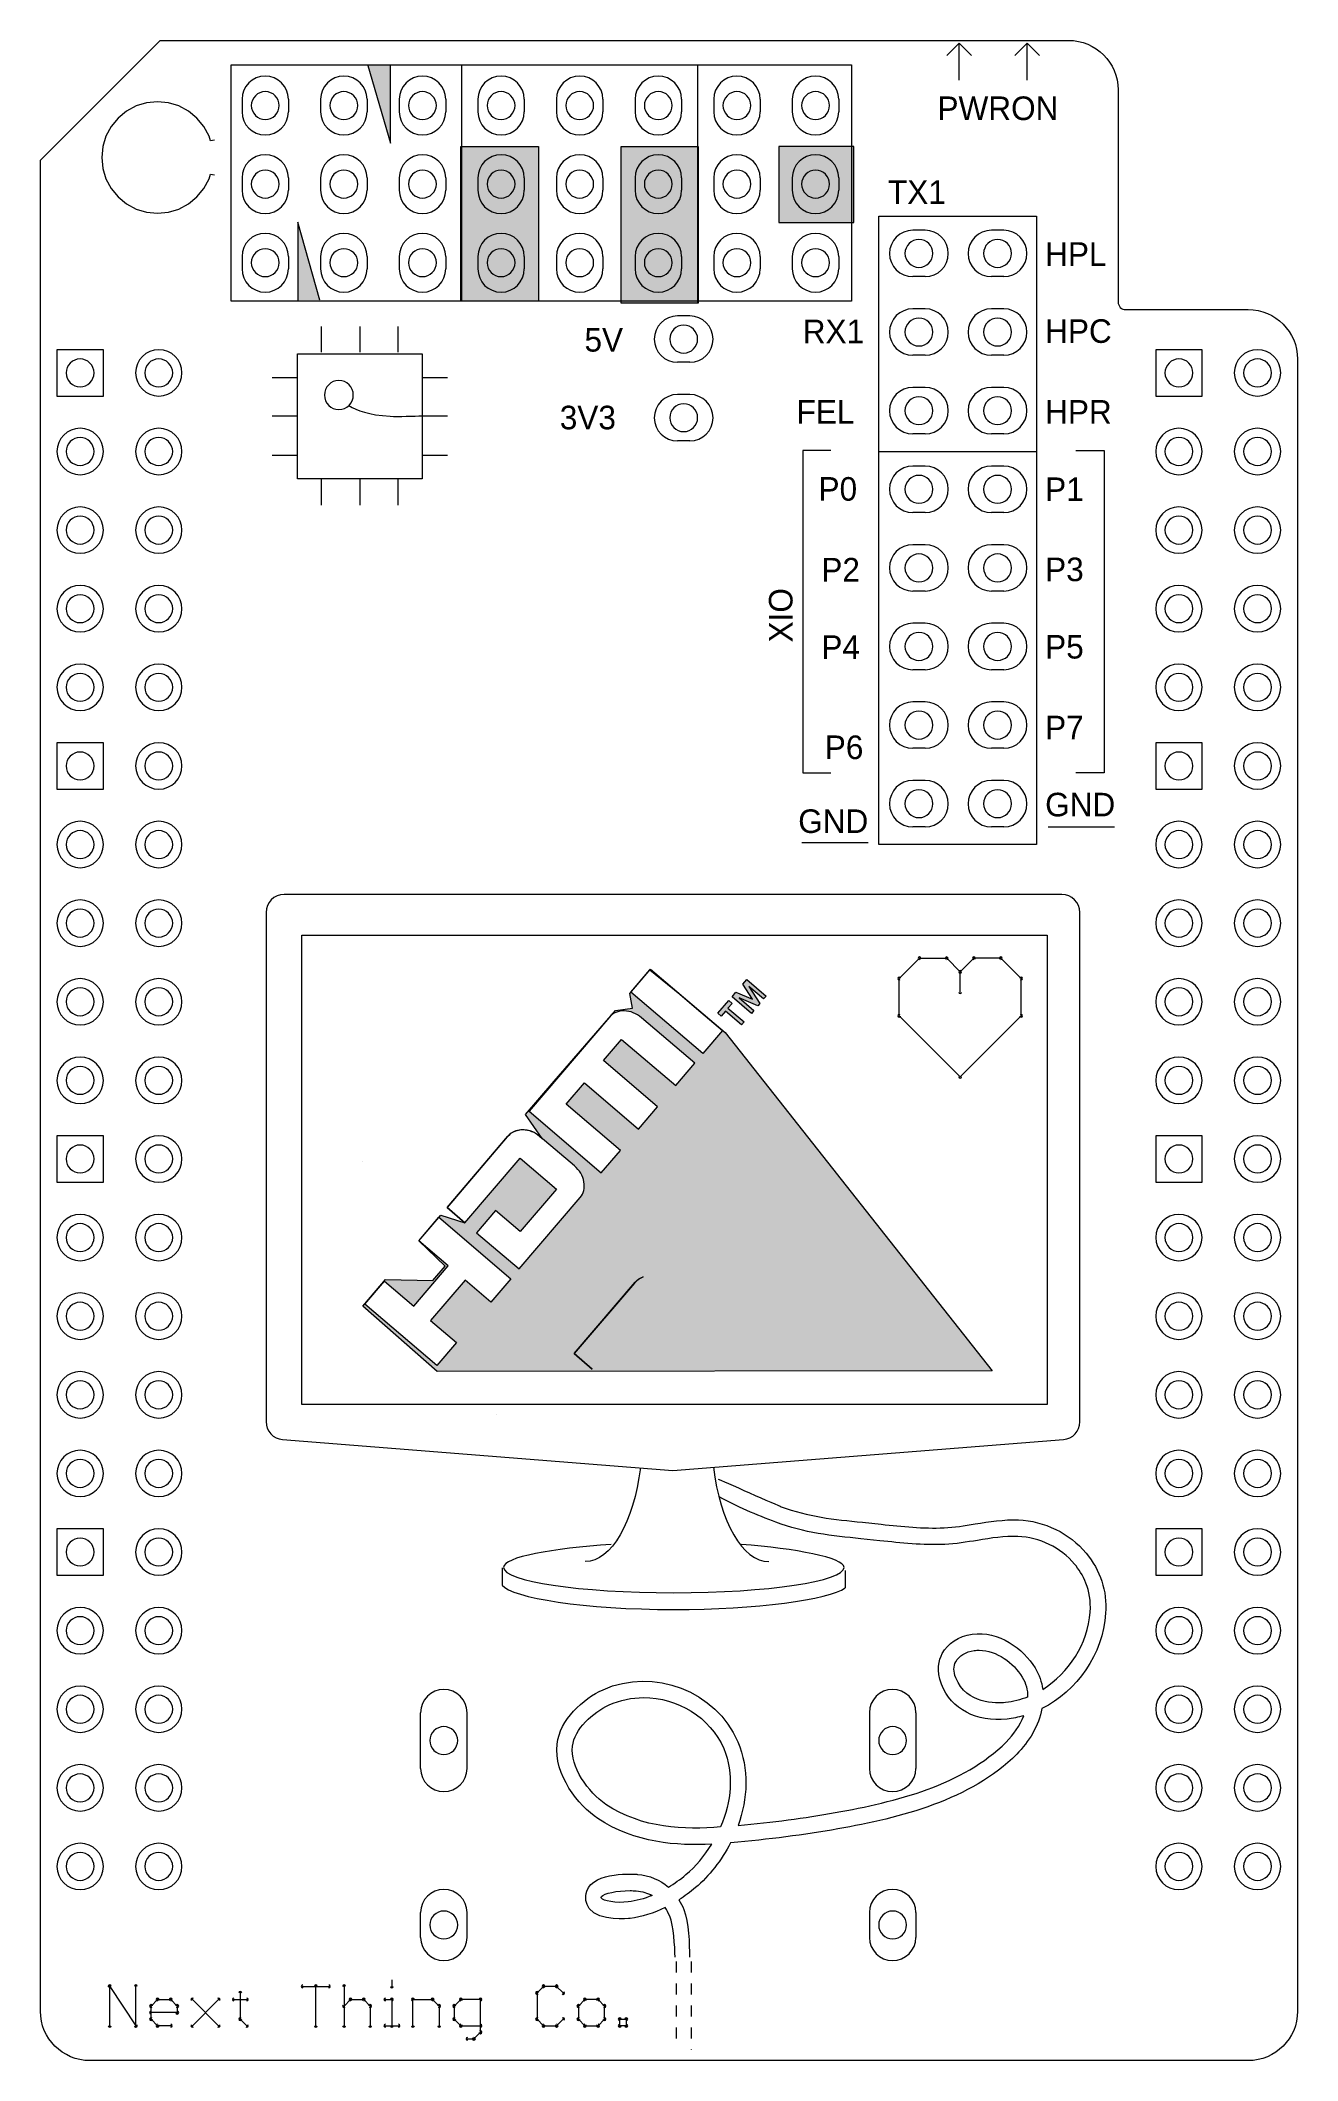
# Model space of a CAD drawing. Header units: inches. Extents: x 30.7 to 71.3, y 18.2 to 83.4.
import ezdxf

# ---------------------------------------------------------------- set-up
doc = ezdxf.new("R2010")
doc.units = ezdxf.units.IN
doc.header["$MEASUREMENT"] = 0
doc.linetypes.add('AI-Linetype-1', pattern=[2.13528, 0.352778, -0.352778, 0.362085, -0.352778, 0.352778, -0.362085])
doc.linetypes.add('AI-Linetype-2', pattern=[2.13528, 0.352778, -0.352778, 0.362085, -0.352778, 0.352778, -0.362085])
for name, color, linetype in [('board outline', 7, 'Continuous'), ('holes', 7, 'Continuous'), ('Layer 7', 7, 'Continuous')]:
    doc.layers.add(name, color=color, linetype=linetype)

# ---------------------------------------------------------------- blocks, each defined once
blk = doc.blocks.new('block 2')
at = {"layer": 'Layer 7', "true_color": 0xf78bb7}
h = blk.add_hatch(color=231, dxfattribs=at)
h.dxf.hatch_style = 2
h.paths.add_polyline_path([(53.012, 52.534), (53.136, 52.68), (53.676, 52.454), (53.364, 52.947), (53.488, 53.093), (54.114, 52.559), (54.034, 52.465), (53.556, 52.873), (53.553, 52.87), (53.908, 52.317), (53.843, 52.241), (53.242, 52.505), (53.24, 52.502), (53.718, 52.094), (53.638, 52)])
h.paths.add_polyline_path([(52.8, 52.07), (52.666, 51.912), (52.559, 52.003), (52.91, 52.414), (53.016, 52.323), (52.881, 52.165), (53.401, 51.722), (53.32, 51.627)])
at = {"layer": 'Layer 7', "lineweight": 0}
for points in [[(53.012, 52.534), (53.136, 52.68), (53.676, 52.454), (53.364, 52.947), (53.488, 53.093), (54.114, 52.559), (54.034, 52.465), (53.556, 52.873), (53.553, 52.87), (53.908, 52.317), (53.843, 52.241), (53.242, 52.505), (53.24, 52.502), (53.718, 52.094), (53.638, 52), (53.012, 52.534)], [(52.8, 52.07), (52.666, 51.912), (52.559, 52.003), (52.91, 52.414), (53.016, 52.323), (52.881, 52.165), (53.401, 51.722), (53.32, 51.627), (52.8, 52.07)]]:
    blk.add_lwpolyline(points, dxfattribs=at)
at = {"layer": 'Layer 7', "color": 231, "lineweight": 9, "true_color": 0xf78bb7}
for points in [[(50.77, 51.586), (50.77, 51.586)], [(45.392, 39.044), (45.392, 39.044)]]:
    blk.add_lwpolyline(points, dxfattribs=at)
blk = doc.blocks.new('block 3')
at = {"layer": 'Layer 7', "color": 231, "lineweight": 18, "true_color": 0xf78bb7}
for points in [[(63.192, 39.357), (39.118, 39.357), (39.118, 54.527), (63.192, 54.527), (63.192, 39.357)], [(45.59, 34.088), (45.59, 33.528)], [(56.669, 34), (56.669, 33.435)]]:
    blk.add_lwpolyline(points, dxfattribs=at)
for points, knots in [([(37.957, 38.808), (37.957, 38.808), (37.957, 55.257), (37.957, 55.257), (37.957, 55.578), (38.217, 55.839), (38.538, 55.839), (38.538, 55.839), (63.669, 55.839), (63.669, 55.839), (63.991, 55.839), (64.251, 55.578), (64.251, 55.257), (64.251, 55.257), (64.251, 38.802), (64.251, 38.802), (64.251, 38.502), (64.021, 38.253), (63.722, 38.229), (63.722, 38.229), (51.104, 37.229), (51.104, 37.229), (51.104, 37.229), (38.491, 38.229), (38.491, 38.229), (38.189, 38.253), (37.957, 38.505), (37.957, 38.808)], [0, 0, 0, 0, 1, 1, 1, 2, 2, 2, 3, 3, 3, 4, 4, 4, 5, 5, 5, 6, 6, 6, 7, 7, 7, 8, 8, 8, 9, 9, 9, 9]), ([(49.113, 34.842), (47.213, 34.713), (45.628, 34.429), (45.628, 34.098), (45.628, 33.647), (48.091, 33.281), (51.129, 33.281), (54.168, 33.281), (56.631, 33.647), (56.631, 34.098), (56.631, 34.413), (55.059, 34.705), (53.307, 34.842)], [0, 0, 0, 0, 1, 1, 1, 2, 2, 2, 3, 3, 3, 4, 4, 4, 4]), ([(45.59, 33.528), (45.871, 33.116), (48.281, 32.737), (51.129, 32.737), (53.788, 32.737), (56.156, 33.062), (56.669, 33.435)], [0, 0, 0, 0, 1, 1, 1, 2, 2, 2, 2])]:
    blk.add_open_spline(points, degree=3, knots=knots, dxfattribs=at)
for points in [[(50.053, 37.312), (49.833, 35.566), (49.117, 34.288), (48.268, 34.288)], [(52.412, 37.333), (52.629, 35.576), (53.347, 34.288), (54.201, 34.288)]]:
    blk.add_open_spline(points, degree=3, dxfattribs=at)
blk = doc.blocks.new('block 5')
at = {"layer": 'Layer 7', "color": 231, "lineweight": 9, "true_color": 0xf78bb7}
blk.add_lwpolyline([(32.906, 19.289), (32.906, 20.56)], dxfattribs=at)
blk = doc.blocks.new('block 6')
at = {"layer": 'Layer 7', "true_color": 0xf78bb7}
h = blk.add_hatch(color=231, dxfattribs=at)
h.dxf.hatch_style = 2
edge = h.paths.add_edge_path()
edge.add_spline(control_points=[(32.951, 20.56), (32.951, 20.585), (32.931, 20.605), (32.906, 20.605), (32.881, 20.605), (32.861, 20.585), (32.861, 20.56)], knot_values=[0, 0, 0, 0, 0.352778, 0.352778, 0.352778, 0.705556, 0.705556, 0.705556, 0.705556], degree=3, periodic=0)
edge.add_line((32.861, 20.56), (32.951, 20.56))
at = {"layer": 'Layer 7', "color": 231, "lineweight": 9, "true_color": 0xf78bb7}
blk.add_open_spline([(32.951, 20.56), (32.951, 20.585), (32.931, 20.605), (32.906, 20.605), (32.881, 20.605), (32.861, 20.585), (32.861, 20.56)], degree=3, knots=[0, 0, 0, 0, 1, 1, 1, 2, 2, 2, 2], dxfattribs=at)
blk = doc.blocks.new('block 7')
at = {"layer": 'Layer 7', "true_color": 0xf78bb7}
h = blk.add_hatch(color=231, dxfattribs=at)
h.dxf.hatch_style = 2
edge = h.paths.add_edge_path()
edge.add_spline(control_points=[(32.861, 19.289), (32.861, 19.264), (32.881, 19.244), (32.906, 19.244), (32.931, 19.244), (32.951, 19.264), (32.951, 19.289)], knot_values=[0, 0, 0, 0, 0.352778, 0.352778, 0.352778, 0.705556, 0.705556, 0.705556, 0.705556], degree=3, periodic=0)
edge.add_line((32.951, 19.289), (32.861, 19.289))
at = {"layer": 'Layer 7', "color": 231, "lineweight": 9, "true_color": 0xf78bb7}
blk.add_open_spline([(32.861, 19.289), (32.861, 19.264), (32.881, 19.244), (32.906, 19.244), (32.931, 19.244), (32.951, 19.264), (32.951, 19.289)], degree=3, knots=[0, 0, 0, 0, 1, 1, 1, 2, 2, 2, 2], dxfattribs=at)
blk = doc.blocks.new('block 8')
at = {"layer": 'Layer 7', "color": 231, "lineweight": 9, "true_color": 0xf78bb7}
blk.add_lwpolyline([(32.906, 20.56), (33.753, 19.289)], dxfattribs=at)
blk = doc.blocks.new('block 9')
at = {"layer": 'Layer 7', "true_color": 0xf78bb7}
h = blk.add_hatch(color=231, dxfattribs=at)
h.dxf.hatch_style = 2
edge = h.paths.add_edge_path()
edge.add_spline(control_points=[(33.715, 19.264), (33.729, 19.243), (33.757, 19.238), (33.778, 19.251), (33.799, 19.265), (33.805, 19.293), (33.791, 19.314)], knot_values=[0, 0, 0, 0, 0.352778, 0.352778, 0.352778, 0.705556, 0.705556, 0.705556, 0.705556], degree=3, periodic=0)
edge.add_line((33.791, 19.314), (33.715, 19.264))
at = {"layer": 'Layer 7', "color": 231, "lineweight": 9, "true_color": 0xf78bb7}
blk.add_open_spline([(33.715, 19.264), (33.729, 19.243), (33.757, 19.238), (33.778, 19.251), (33.799, 19.265), (33.805, 19.293), (33.791, 19.314)], degree=3, knots=[0, 0, 0, 0, 1, 1, 1, 2, 2, 2, 2], dxfattribs=at)
blk = doc.blocks.new('block 10')
at = {"layer": 'Layer 7', "true_color": 0xf78bb7}
h = blk.add_hatch(color=231, dxfattribs=at)
h.dxf.hatch_style = 2
edge = h.paths.add_edge_path()
edge.add_spline(control_points=[(32.944, 20.585), (32.93, 20.606), (32.902, 20.611), (32.881, 20.598), (32.86, 20.584), (32.854, 20.556), (32.868, 20.535)], knot_values=[0, 0, 0, 0, 0.352778, 0.352778, 0.352778, 0.705556, 0.705556, 0.705556, 0.705556], degree=3, periodic=0)
edge.add_line((32.868, 20.535), (32.944, 20.585))
at = {"layer": 'Layer 7', "color": 231, "lineweight": 9, "true_color": 0xf78bb7}
blk.add_open_spline([(32.944, 20.585), (32.93, 20.606), (32.902, 20.611), (32.881, 20.598), (32.86, 20.584), (32.854, 20.556), (32.868, 20.535)], degree=3, knots=[0, 0, 0, 0, 1, 1, 1, 2, 2, 2, 2], dxfattribs=at)
blk = doc.blocks.new('block 11')
at = {"layer": 'Layer 7', "color": 231, "lineweight": 9, "true_color": 0xf78bb7}
blk.add_lwpolyline([(33.753, 19.289), (33.753, 20.56)], dxfattribs=at)
blk = doc.blocks.new('block 12')
at = {"layer": 'Layer 7', "true_color": 0xf78bb7}
h = blk.add_hatch(color=231, dxfattribs=at)
h.dxf.hatch_style = 2
edge = h.paths.add_edge_path()
edge.add_spline(control_points=[(33.798, 20.56), (33.798, 20.585), (33.778, 20.605), (33.753, 20.605), (33.728, 20.605), (33.708, 20.585), (33.708, 20.56)], knot_values=[0, 0, 0, 0, 0.352778, 0.352778, 0.352778, 0.705556, 0.705556, 0.705556, 0.705556], degree=3, periodic=0)
edge.add_line((33.708, 20.56), (33.798, 20.56))
at = {"layer": 'Layer 7', "color": 231, "lineweight": 9, "true_color": 0xf78bb7}
blk.add_open_spline([(33.798, 20.56), (33.798, 20.585), (33.778, 20.605), (33.753, 20.605), (33.728, 20.605), (33.708, 20.585), (33.708, 20.56)], degree=3, knots=[0, 0, 0, 0, 1, 1, 1, 2, 2, 2, 2], dxfattribs=at)
blk = doc.blocks.new('block 13')
at = {"layer": 'Layer 7', "true_color": 0xf78bb7}
h = blk.add_hatch(color=231, dxfattribs=at)
h.dxf.hatch_style = 2
edge = h.paths.add_edge_path()
edge.add_spline(control_points=[(33.708, 19.289), (33.708, 19.264), (33.728, 19.244), (33.753, 19.244), (33.778, 19.244), (33.798, 19.264), (33.798, 19.289)], knot_values=[0, 0, 0, 0, 0.352778, 0.352778, 0.352778, 0.705556, 0.705556, 0.705556, 0.705556], degree=3, periodic=0)
edge.add_line((33.798, 19.289), (33.708, 19.289))
at = {"layer": 'Layer 7', "color": 231, "lineweight": 9, "true_color": 0xf78bb7}
blk.add_open_spline([(33.708, 19.289), (33.708, 19.264), (33.728, 19.244), (33.753, 19.244), (33.778, 19.244), (33.798, 19.264), (33.798, 19.289)], degree=3, knots=[0, 0, 0, 0, 1, 1, 1, 2, 2, 2, 2], dxfattribs=at)
blk = doc.blocks.new('block 14')
at = {"layer": 'Layer 7', "color": 231, "lineweight": 9, "true_color": 0xf78bb7}
blk.add_lwpolyline([(34.877, 19.289), (34.454, 19.289)], dxfattribs=at)
blk = doc.blocks.new('block 15')
at = {"layer": 'Layer 7', "true_color": 0xf78bb7}
h = blk.add_hatch(color=231, dxfattribs=at)
h.dxf.hatch_style = 2
edge = h.paths.add_edge_path()
edge.add_spline(control_points=[(34.454, 19.335), (34.429, 19.335), (34.409, 19.314), (34.409, 19.289), (34.409, 19.264), (34.429, 19.244), (34.454, 19.244)], knot_values=[0, 0, 0, 0, 0.352778, 0.352778, 0.352778, 0.705556, 0.705556, 0.705556, 0.705556], degree=3, periodic=0)
edge.add_line((34.454, 19.244), (34.454, 19.335))
at = {"layer": 'Layer 7', "color": 231, "lineweight": 9, "true_color": 0xf78bb7}
blk.add_open_spline([(34.454, 19.335), (34.429, 19.335), (34.409, 19.314), (34.409, 19.289), (34.409, 19.264), (34.429, 19.244), (34.454, 19.244)], degree=3, knots=[0, 0, 0, 0, 1, 1, 1, 2, 2, 2, 2], dxfattribs=at)
blk = doc.blocks.new('block 16')
at = {"layer": 'Layer 7', "true_color": 0xf78bb7}
h = blk.add_hatch(color=231, dxfattribs=at)
h.dxf.hatch_style = 2
edge = h.paths.add_edge_path()
edge.add_spline(control_points=[(34.877, 19.244), (34.902, 19.244), (34.923, 19.264), (34.923, 19.289), (34.923, 19.314), (34.902, 19.335), (34.877, 19.335)], knot_values=[0, 0, 0, 0, 0.352778, 0.352778, 0.352778, 0.705556, 0.705556, 0.705556, 0.705556], degree=3, periodic=0)
edge.add_line((34.877, 19.335), (34.877, 19.244))
at = {"layer": 'Layer 7', "color": 231, "lineweight": 9, "true_color": 0xf78bb7}
blk.add_open_spline([(34.877, 19.244), (34.902, 19.244), (34.923, 19.264), (34.923, 19.289), (34.923, 19.314), (34.902, 19.335), (34.877, 19.335)], degree=3, knots=[0, 0, 0, 0, 1, 1, 1, 2, 2, 2, 2], dxfattribs=at)
blk = doc.blocks.new('block 17')
at = {"layer": 'Layer 7', "color": 231, "lineweight": 9, "true_color": 0xf78bb7}
blk.add_lwpolyline([(34.454, 19.289), (34.242, 19.501)], dxfattribs=at)
blk = doc.blocks.new('block 18')
at = {"layer": 'Layer 7', "true_color": 0xf78bb7}
h = blk.add_hatch(color=231, dxfattribs=at)
h.dxf.hatch_style = 2
edge = h.paths.add_edge_path()
edge.add_spline(control_points=[(34.274, 19.533), (34.256, 19.551), (34.228, 19.551), (34.21, 19.533), (34.192, 19.515), (34.192, 19.487), (34.21, 19.469)], knot_values=[0, 0, 0, 0, 0.352778, 0.352778, 0.352778, 0.705556, 0.705556, 0.705556, 0.705556], degree=3, periodic=0)
edge.add_line((34.21, 19.469), (34.274, 19.533))
at = {"layer": 'Layer 7', "color": 231, "lineweight": 9, "true_color": 0xf78bb7}
blk.add_open_spline([(34.274, 19.533), (34.256, 19.551), (34.228, 19.551), (34.21, 19.533), (34.192, 19.515), (34.192, 19.487), (34.21, 19.469)], degree=3, knots=[0, 0, 0, 0, 1, 1, 1, 2, 2, 2, 2], dxfattribs=at)
blk = doc.blocks.new('block 19')
at = {"layer": 'Layer 7', "true_color": 0xf78bb7}
h = blk.add_hatch(color=231, dxfattribs=at)
h.dxf.hatch_style = 2
edge = h.paths.add_edge_path()
edge.add_spline(control_points=[(34.422, 19.257), (34.44, 19.239), (34.468, 19.239), (34.486, 19.257), (34.504, 19.275), (34.504, 19.304), (34.486, 19.321)], knot_values=[0, 0, 0, 0, 0.352778, 0.352778, 0.352778, 0.705556, 0.705556, 0.705556, 0.705556], degree=3, periodic=0)
edge.add_line((34.486, 19.321), (34.422, 19.257))
at = {"layer": 'Layer 7', "color": 231, "lineweight": 9, "true_color": 0xf78bb7}
blk.add_open_spline([(34.422, 19.257), (34.44, 19.239), (34.468, 19.239), (34.486, 19.257), (34.504, 19.275), (34.504, 19.304), (34.486, 19.321)], degree=3, knots=[0, 0, 0, 0, 1, 1, 1, 2, 2, 2, 2], dxfattribs=at)
blk = doc.blocks.new('block 20')
at = {"layer": 'Layer 7', "color": 231, "lineweight": 9, "true_color": 0xf78bb7}
blk.add_lwpolyline([(34.242, 19.501), (34.242, 19.925)], dxfattribs=at)
blk = doc.blocks.new('block 21')
at = {"layer": 'Layer 7', "true_color": 0xf78bb7}
h = blk.add_hatch(color=231, dxfattribs=at)
h.dxf.hatch_style = 2
edge = h.paths.add_edge_path()
edge.add_spline(control_points=[(34.287, 19.925), (34.287, 19.95), (34.267, 19.97), (34.242, 19.97), (34.217, 19.97), (34.197, 19.95), (34.197, 19.925)], knot_values=[0, 0, 0, 0, 0.352778, 0.352778, 0.352778, 0.705556, 0.705556, 0.705556, 0.705556], degree=3, periodic=0)
edge.add_line((34.197, 19.925), (34.287, 19.925))
at = {"layer": 'Layer 7', "color": 231, "lineweight": 9, "true_color": 0xf78bb7}
blk.add_open_spline([(34.287, 19.925), (34.287, 19.95), (34.267, 19.97), (34.242, 19.97), (34.217, 19.97), (34.197, 19.95), (34.197, 19.925)], degree=3, knots=[0, 0, 0, 0, 1, 1, 1, 2, 2, 2, 2], dxfattribs=at)
blk = doc.blocks.new('block 22')
at = {"layer": 'Layer 7', "true_color": 0xf78bb7}
h = blk.add_hatch(color=231, dxfattribs=at)
h.dxf.hatch_style = 2
edge = h.paths.add_edge_path()
edge.add_spline(control_points=[(34.197, 19.501), (34.197, 19.476), (34.217, 19.456), (34.242, 19.456), (34.267, 19.456), (34.287, 19.476), (34.287, 19.501)], knot_values=[0, 0, 0, 0, 0.352778, 0.352778, 0.352778, 0.705556, 0.705556, 0.705556, 0.705556], degree=3, periodic=0)
edge.add_line((34.287, 19.501), (34.197, 19.501))
at = {"layer": 'Layer 7', "color": 231, "lineweight": 9, "true_color": 0xf78bb7}
blk.add_open_spline([(34.197, 19.501), (34.197, 19.476), (34.217, 19.456), (34.242, 19.456), (34.267, 19.456), (34.287, 19.476), (34.287, 19.501)], degree=3, knots=[0, 0, 0, 0, 1, 1, 1, 2, 2, 2, 2], dxfattribs=at)
blk = doc.blocks.new('block 23')
at = {"layer": 'Layer 7', "color": 231, "lineweight": 9, "true_color": 0xf78bb7}
blk.add_lwpolyline([(34.242, 19.925), (34.454, 20.136)], dxfattribs=at)
blk = doc.blocks.new('block 24')
at = {"layer": 'Layer 7', "true_color": 0xf78bb7}
h = blk.add_hatch(color=231, dxfattribs=at)
h.dxf.hatch_style = 2
edge = h.paths.add_edge_path()
edge.add_spline(control_points=[(34.486, 20.104), (34.504, 20.122), (34.504, 20.151), (34.486, 20.168), (34.468, 20.186), (34.44, 20.186), (34.422, 20.168)], knot_values=[0, 0, 0, 0, 0.352778, 0.352778, 0.352778, 0.705556, 0.705556, 0.705556, 0.705556], degree=3, periodic=0)
edge.add_line((34.422, 20.168), (34.486, 20.104))
at = {"layer": 'Layer 7', "color": 231, "lineweight": 9, "true_color": 0xf78bb7}
blk.add_open_spline([(34.486, 20.104), (34.504, 20.122), (34.504, 20.151), (34.486, 20.168), (34.468, 20.186), (34.44, 20.186), (34.422, 20.168)], degree=3, knots=[0, 0, 0, 0, 1, 1, 1, 2, 2, 2, 2], dxfattribs=at)
blk = doc.blocks.new('block 25')
at = {"layer": 'Layer 7', "true_color": 0xf78bb7}
h = blk.add_hatch(color=231, dxfattribs=at)
h.dxf.hatch_style = 2
edge = h.paths.add_edge_path()
edge.add_spline(control_points=[(34.21, 19.957), (34.192, 19.939), (34.192, 19.91), (34.21, 19.893), (34.228, 19.875), (34.256, 19.875), (34.274, 19.893)], knot_values=[0, 0, 0, 0, 0.352778, 0.352778, 0.352778, 0.705556, 0.705556, 0.705556, 0.705556], degree=3, periodic=0)
edge.add_line((34.274, 19.893), (34.21, 19.957))
at = {"layer": 'Layer 7', "color": 231, "lineweight": 9, "true_color": 0xf78bb7}
blk.add_open_spline([(34.21, 19.957), (34.192, 19.939), (34.192, 19.91), (34.21, 19.893), (34.228, 19.875), (34.256, 19.875), (34.274, 19.893)], degree=3, knots=[0, 0, 0, 0, 1, 1, 1, 2, 2, 2, 2], dxfattribs=at)
blk = doc.blocks.new('block 26')
at = {"layer": 'Layer 7', "color": 231, "lineweight": 9, "true_color": 0xf78bb7}
blk.add_lwpolyline([(34.454, 20.136), (34.877, 20.136)], dxfattribs=at)
blk = doc.blocks.new('block 27')
at = {"layer": 'Layer 7', "true_color": 0xf78bb7}
h = blk.add_hatch(color=231, dxfattribs=at)
h.dxf.hatch_style = 2
edge = h.paths.add_edge_path()
edge.add_spline(control_points=[(34.877, 20.091), (34.902, 20.091), (34.923, 20.111), (34.923, 20.136), (34.923, 20.161), (34.902, 20.182), (34.877, 20.182)], knot_values=[0, 0, 0, 0, 0.352778, 0.352778, 0.352778, 0.705556, 0.705556, 0.705556, 0.705556], degree=3, periodic=0)
edge.add_line((34.877, 20.182), (34.877, 20.091))
at = {"layer": 'Layer 7', "color": 231, "lineweight": 9, "true_color": 0xf78bb7}
blk.add_open_spline([(34.877, 20.091), (34.902, 20.091), (34.923, 20.111), (34.923, 20.136), (34.923, 20.161), (34.902, 20.182), (34.877, 20.182)], degree=3, knots=[0, 0, 0, 0, 1, 1, 1, 2, 2, 2, 2], dxfattribs=at)
blk = doc.blocks.new('block 28')
at = {"layer": 'Layer 7', "true_color": 0xf78bb7}
h = blk.add_hatch(color=231, dxfattribs=at)
h.dxf.hatch_style = 2
edge = h.paths.add_edge_path()
edge.add_spline(control_points=[(34.454, 20.182), (34.429, 20.182), (34.409, 20.161), (34.409, 20.136), (34.409, 20.111), (34.429, 20.091), (34.454, 20.091)], knot_values=[0, 0, 0, 0, 0.352778, 0.352778, 0.352778, 0.705556, 0.705556, 0.705556, 0.705556], degree=3, periodic=0)
edge.add_line((34.454, 20.091), (34.454, 20.182))
at = {"layer": 'Layer 7', "color": 231, "lineweight": 9, "true_color": 0xf78bb7}
blk.add_open_spline([(34.454, 20.182), (34.429, 20.182), (34.409, 20.161), (34.409, 20.136), (34.409, 20.111), (34.429, 20.091), (34.454, 20.091)], degree=3, knots=[0, 0, 0, 0, 1, 1, 1, 2, 2, 2, 2], dxfattribs=at)
blk = doc.blocks.new('block 29')
at = {"layer": 'Layer 7', "color": 231, "lineweight": 9, "true_color": 0xf78bb7}
blk.add_lwpolyline([(34.877, 20.136), (35.089, 19.925)], dxfattribs=at)
blk = doc.blocks.new('block 30')
at = {"layer": 'Layer 7', "true_color": 0xf78bb7}
h = blk.add_hatch(color=231, dxfattribs=at)
h.dxf.hatch_style = 2
edge = h.paths.add_edge_path()
edge.add_spline(control_points=[(35.057, 19.893), (35.075, 19.875), (35.104, 19.875), (35.121, 19.893), (35.139, 19.91), (35.139, 19.939), (35.121, 19.957)], knot_values=[0, 0, 0, 0, 0.352778, 0.352778, 0.352778, 0.705556, 0.705556, 0.705556, 0.705556], degree=3, periodic=0)
edge.add_line((35.121, 19.957), (35.057, 19.893))
at = {"layer": 'Layer 7', "color": 231, "lineweight": 9, "true_color": 0xf78bb7}
blk.add_open_spline([(35.057, 19.893), (35.075, 19.875), (35.104, 19.875), (35.121, 19.893), (35.139, 19.91), (35.139, 19.939), (35.121, 19.957)], degree=3, knots=[0, 0, 0, 0, 1, 1, 1, 2, 2, 2, 2], dxfattribs=at)
blk = doc.blocks.new('block 31')
at = {"layer": 'Layer 7', "true_color": 0xf78bb7}
h = blk.add_hatch(color=231, dxfattribs=at)
h.dxf.hatch_style = 2
edge = h.paths.add_edge_path()
edge.add_spline(control_points=[(34.91, 20.168), (34.892, 20.186), (34.863, 20.186), (34.845, 20.168), (34.828, 20.151), (34.828, 20.122), (34.845, 20.104)], knot_values=[0, 0, 0, 0, 0.352778, 0.352778, 0.352778, 0.705556, 0.705556, 0.705556, 0.705556], degree=3, periodic=0)
edge.add_line((34.845, 20.104), (34.91, 20.168))
at = {"layer": 'Layer 7', "color": 231, "lineweight": 9, "true_color": 0xf78bb7}
blk.add_open_spline([(34.91, 20.168), (34.892, 20.186), (34.863, 20.186), (34.845, 20.168), (34.828, 20.151), (34.828, 20.122), (34.845, 20.104)], degree=3, knots=[0, 0, 0, 0, 1, 1, 1, 2, 2, 2, 2], dxfattribs=at)
blk = doc.blocks.new('block 32')
at = {"layer": 'Layer 7', "color": 231, "lineweight": 9, "true_color": 0xf78bb7}
blk.add_lwpolyline([(35.089, 19.925), (35.089, 19.713)], dxfattribs=at)
blk = doc.blocks.new('block 33')
at = {"layer": 'Layer 7', "true_color": 0xf78bb7}
h = blk.add_hatch(color=231, dxfattribs=at)
h.dxf.hatch_style = 2
edge = h.paths.add_edge_path()
edge.add_spline(control_points=[(35.044, 19.713), (35.044, 19.688), (35.064, 19.667), (35.089, 19.667), (35.114, 19.667), (35.135, 19.688), (35.135, 19.713)], knot_values=[0, 0, 0, 0, 0.352778, 0.352778, 0.352778, 0.705556, 0.705556, 0.705556, 0.705556], degree=3, periodic=0)
edge.add_line((35.135, 19.713), (35.044, 19.713))
at = {"layer": 'Layer 7', "color": 231, "lineweight": 9, "true_color": 0xf78bb7}
blk.add_open_spline([(35.044, 19.713), (35.044, 19.688), (35.064, 19.667), (35.089, 19.667), (35.114, 19.667), (35.135, 19.688), (35.135, 19.713)], degree=3, knots=[0, 0, 0, 0, 1, 1, 1, 2, 2, 2, 2], dxfattribs=at)
blk = doc.blocks.new('block 34')
at = {"layer": 'Layer 7', "true_color": 0xf78bb7}
h = blk.add_hatch(color=231, dxfattribs=at)
h.dxf.hatch_style = 2
edge = h.paths.add_edge_path()
edge.add_spline(control_points=[(35.135, 19.925), (35.135, 19.95), (35.114, 19.97), (35.089, 19.97), (35.064, 19.97), (35.044, 19.95), (35.044, 19.925)], knot_values=[0, 0, 0, 0, 0.352778, 0.352778, 0.352778, 0.705556, 0.705556, 0.705556, 0.705556], degree=3, periodic=0)
edge.add_line((35.044, 19.925), (35.135, 19.925))
at = {"layer": 'Layer 7', "color": 231, "lineweight": 9, "true_color": 0xf78bb7}
blk.add_open_spline([(35.135, 19.925), (35.135, 19.95), (35.114, 19.97), (35.089, 19.97), (35.064, 19.97), (35.044, 19.95), (35.044, 19.925)], degree=3, knots=[0, 0, 0, 0, 1, 1, 1, 2, 2, 2, 2], dxfattribs=at)
blk = doc.blocks.new('block 35')
at = {"layer": 'Layer 7', "color": 231, "lineweight": 9, "true_color": 0xf78bb7}
blk.add_lwpolyline([(35.089, 19.713), (34.242, 19.713)], dxfattribs=at)
blk = doc.blocks.new('block 36')
at = {"layer": 'Layer 7', "true_color": 0xf78bb7}
h = blk.add_hatch(color=231, dxfattribs=at)
h.dxf.hatch_style = 2
edge = h.paths.add_edge_path()
edge.add_spline(control_points=[(34.242, 19.758), (34.217, 19.758), (34.197, 19.738), (34.197, 19.713), (34.197, 19.688), (34.217, 19.667), (34.242, 19.667)], knot_values=[0, 0, 0, 0, 0.352778, 0.352778, 0.352778, 0.705556, 0.705556, 0.705556, 0.705556], degree=3, periodic=0)
edge.add_line((34.242, 19.667), (34.242, 19.758))
at = {"layer": 'Layer 7', "color": 231, "lineweight": 9, "true_color": 0xf78bb7}
blk.add_open_spline([(34.242, 19.758), (34.217, 19.758), (34.197, 19.738), (34.197, 19.713), (34.197, 19.688), (34.217, 19.667), (34.242, 19.667)], degree=3, knots=[0, 0, 0, 0, 1, 1, 1, 2, 2, 2, 2], dxfattribs=at)
blk = doc.blocks.new('block 37')
at = {"layer": 'Layer 7', "true_color": 0xf78bb7}
h = blk.add_hatch(color=231, dxfattribs=at)
h.dxf.hatch_style = 2
edge = h.paths.add_edge_path()
edge.add_spline(control_points=[(35.089, 19.667), (35.114, 19.667), (35.135, 19.688), (35.135, 19.713), (35.135, 19.738), (35.114, 19.758), (35.089, 19.758)], knot_values=[0, 0, 0, 0, 0.352778, 0.352778, 0.352778, 0.705556, 0.705556, 0.705556, 0.705556], degree=3, periodic=0)
edge.add_line((35.089, 19.758), (35.089, 19.667))
at = {"layer": 'Layer 7', "color": 231, "lineweight": 9, "true_color": 0xf78bb7}
blk.add_open_spline([(35.089, 19.667), (35.114, 19.667), (35.135, 19.688), (35.135, 19.713), (35.135, 19.738), (35.114, 19.758), (35.089, 19.758)], degree=3, knots=[0, 0, 0, 0, 1, 1, 1, 2, 2, 2, 2], dxfattribs=at)
blk = doc.blocks.new('block 38')
at = {"layer": 'Layer 7', "color": 231, "lineweight": 9, "true_color": 0xf78bb7}
blk.add_lwpolyline([(35.578, 20.136), (36.425, 19.289)], dxfattribs=at)
blk = doc.blocks.new('block 39')
at = {"layer": 'Layer 7', "true_color": 0xf78bb7}
h = blk.add_hatch(color=231, dxfattribs=at)
h.dxf.hatch_style = 2
edge = h.paths.add_edge_path()
edge.add_spline(control_points=[(36.393, 19.257), (36.411, 19.239), (36.44, 19.239), (36.457, 19.257), (36.475, 19.275), (36.475, 19.304), (36.457, 19.321)], knot_values=[0, 0, 0, 0, 0.352778, 0.352778, 0.352778, 0.705556, 0.705556, 0.705556, 0.705556], degree=3, periodic=0)
edge.add_line((36.457, 19.321), (36.393, 19.257))
at = {"layer": 'Layer 7', "color": 231, "lineweight": 9, "true_color": 0xf78bb7}
blk.add_open_spline([(36.393, 19.257), (36.411, 19.239), (36.44, 19.239), (36.457, 19.257), (36.475, 19.275), (36.475, 19.304), (36.457, 19.321)], degree=3, knots=[0, 0, 0, 0, 1, 1, 1, 2, 2, 2, 2], dxfattribs=at)
blk = doc.blocks.new('block 40')
at = {"layer": 'Layer 7', "true_color": 0xf78bb7}
h = blk.add_hatch(color=231, dxfattribs=at)
h.dxf.hatch_style = 2
edge = h.paths.add_edge_path()
edge.add_spline(control_points=[(35.61, 20.168), (35.593, 20.186), (35.564, 20.186), (35.546, 20.168), (35.528, 20.151), (35.528, 20.122), (35.546, 20.104)], knot_values=[0, 0, 0, 0, 0.352778, 0.352778, 0.352778, 0.705556, 0.705556, 0.705556, 0.705556], degree=3, periodic=0)
edge.add_line((35.546, 20.104), (35.61, 20.168))
at = {"layer": 'Layer 7', "color": 231, "lineweight": 9, "true_color": 0xf78bb7}
blk.add_open_spline([(35.61, 20.168), (35.593, 20.186), (35.564, 20.186), (35.546, 20.168), (35.528, 20.151), (35.528, 20.122), (35.546, 20.104)], degree=3, knots=[0, 0, 0, 0, 1, 1, 1, 2, 2, 2, 2], dxfattribs=at)
blk = doc.blocks.new('block 41')
at = {"layer": 'Layer 7', "color": 231, "lineweight": 9, "true_color": 0xf78bb7}
blk.add_lwpolyline([(35.578, 19.289), (36.425, 20.136)], dxfattribs=at)
blk = doc.blocks.new('block 42')
at = {"layer": 'Layer 7', "true_color": 0xf78bb7}
h = blk.add_hatch(color=231, dxfattribs=at)
h.dxf.hatch_style = 2
edge = h.paths.add_edge_path()
edge.add_spline(control_points=[(36.457, 20.104), (36.475, 20.122), (36.475, 20.151), (36.457, 20.168), (36.44, 20.186), (36.411, 20.186), (36.393, 20.168)], knot_values=[0, 0, 0, 0, 0.352778, 0.352778, 0.352778, 0.705556, 0.705556, 0.705556, 0.705556], degree=3, periodic=0)
edge.add_line((36.393, 20.168), (36.457, 20.104))
at = {"layer": 'Layer 7', "color": 231, "lineweight": 9, "true_color": 0xf78bb7}
blk.add_open_spline([(36.457, 20.104), (36.475, 20.122), (36.475, 20.151), (36.457, 20.168), (36.44, 20.186), (36.411, 20.186), (36.393, 20.168)], degree=3, knots=[0, 0, 0, 0, 1, 1, 1, 2, 2, 2, 2], dxfattribs=at)
blk = doc.blocks.new('block 43')
at = {"layer": 'Layer 7', "true_color": 0xf78bb7}
h = blk.add_hatch(color=231, dxfattribs=at)
h.dxf.hatch_style = 2
edge = h.paths.add_edge_path()
edge.add_spline(control_points=[(35.546, 19.321), (35.528, 19.304), (35.528, 19.275), (35.546, 19.257), (35.564, 19.239), (35.593, 19.239), (35.61, 19.257)], knot_values=[0, 0, 0, 0, 0.352778, 0.352778, 0.352778, 0.705556, 0.705556, 0.705556, 0.705556], degree=3, periodic=0)
edge.add_line((35.61, 19.257), (35.546, 19.321))
at = {"layer": 'Layer 7', "color": 231, "lineweight": 9, "true_color": 0xf78bb7}
blk.add_open_spline([(35.546, 19.321), (35.528, 19.304), (35.528, 19.275), (35.546, 19.257), (35.564, 19.239), (35.593, 19.239), (35.61, 19.257)], degree=3, knots=[0, 0, 0, 0, 1, 1, 1, 2, 2, 2, 2], dxfattribs=at)
blk = doc.blocks.new('block 44')
at = {"layer": 'Layer 7', "color": 231, "lineweight": 9, "true_color": 0xf78bb7}
blk.add_lwpolyline([(37.126, 20.348), (37.126, 19.501)], dxfattribs=at)
blk = doc.blocks.new('block 45')
at = {"layer": 'Layer 7', "true_color": 0xf78bb7}
h = blk.add_hatch(color=231, dxfattribs=at)
h.dxf.hatch_style = 2
edge = h.paths.add_edge_path()
edge.add_spline(control_points=[(37.081, 19.501), (37.081, 19.476), (37.101, 19.456), (37.126, 19.456), (37.151, 19.456), (37.171, 19.476), (37.171, 19.501)], knot_values=[0, 0, 0, 0, 0.352778, 0.352778, 0.352778, 0.705556, 0.705556, 0.705556, 0.705556], degree=3, periodic=0)
edge.add_line((37.171, 19.501), (37.081, 19.501))
at = {"layer": 'Layer 7', "color": 231, "lineweight": 9, "true_color": 0xf78bb7}
blk.add_open_spline([(37.081, 19.501), (37.081, 19.476), (37.101, 19.456), (37.126, 19.456), (37.151, 19.456), (37.171, 19.476), (37.171, 19.501)], degree=3, knots=[0, 0, 0, 0, 1, 1, 1, 2, 2, 2, 2], dxfattribs=at)
blk = doc.blocks.new('block 46')
at = {"layer": 'Layer 7', "true_color": 0xf78bb7}
h = blk.add_hatch(color=231, dxfattribs=at)
h.dxf.hatch_style = 2
edge = h.paths.add_edge_path()
edge.add_spline(control_points=[(37.171, 20.348), (37.171, 20.373), (37.151, 20.393), (37.126, 20.393), (37.101, 20.393), (37.081, 20.373), (37.081, 20.348)], knot_values=[0, 0, 0, 0, 0.352778, 0.352778, 0.352778, 0.705556, 0.705556, 0.705556, 0.705556], degree=3, periodic=0)
edge.add_line((37.081, 20.348), (37.171, 20.348))
at = {"layer": 'Layer 7', "color": 231, "lineweight": 9, "true_color": 0xf78bb7}
blk.add_open_spline([(37.171, 20.348), (37.171, 20.373), (37.151, 20.393), (37.126, 20.393), (37.101, 20.393), (37.081, 20.373), (37.081, 20.348)], degree=3, knots=[0, 0, 0, 0, 1, 1, 1, 2, 2, 2, 2], dxfattribs=at)
blk = doc.blocks.new('block 47')
at = {"layer": 'Layer 7', "color": 231, "lineweight": 9, "true_color": 0xf78bb7}
blk.add_lwpolyline([(37.126, 19.501), (37.338, 19.289)], dxfattribs=at)
blk = doc.blocks.new('block 48')
at = {"layer": 'Layer 7', "true_color": 0xf78bb7}
h = blk.add_hatch(color=231, dxfattribs=at)
h.dxf.hatch_style = 2
edge = h.paths.add_edge_path()
edge.add_spline(control_points=[(37.306, 19.257), (37.323, 19.239), (37.352, 19.239), (37.37, 19.257), (37.388, 19.275), (37.388, 19.304), (37.37, 19.321)], knot_values=[0, 0, 0, 0, 0.352778, 0.352778, 0.352778, 0.705556, 0.705556, 0.705556, 0.705556], degree=3, periodic=0)
edge.add_line((37.37, 19.321), (37.306, 19.257))
at = {"layer": 'Layer 7', "color": 231, "lineweight": 9, "true_color": 0xf78bb7}
blk.add_open_spline([(37.306, 19.257), (37.323, 19.239), (37.352, 19.239), (37.37, 19.257), (37.388, 19.275), (37.388, 19.304), (37.37, 19.321)], degree=3, knots=[0, 0, 0, 0, 1, 1, 1, 2, 2, 2, 2], dxfattribs=at)
blk = doc.blocks.new('block 49')
at = {"layer": 'Layer 7', "true_color": 0xf78bb7}
h = blk.add_hatch(color=231, dxfattribs=at)
h.dxf.hatch_style = 2
edge = h.paths.add_edge_path()
edge.add_spline(control_points=[(37.158, 19.533), (37.14, 19.551), (37.112, 19.551), (37.094, 19.533), (37.076, 19.515), (37.076, 19.487), (37.094, 19.469)], knot_values=[0, 0, 0, 0, 0.352778, 0.352778, 0.352778, 0.705556, 0.705556, 0.705556, 0.705556], degree=3, periodic=0)
edge.add_line((37.094, 19.469), (37.158, 19.533))
at = {"layer": 'Layer 7', "color": 231, "lineweight": 9, "true_color": 0xf78bb7}
blk.add_open_spline([(37.158, 19.533), (37.14, 19.551), (37.112, 19.551), (37.094, 19.533), (37.076, 19.515), (37.076, 19.487), (37.094, 19.469)], degree=3, knots=[0, 0, 0, 0, 1, 1, 1, 2, 2, 2, 2], dxfattribs=at)
blk = doc.blocks.new('block 50')
at = {"layer": 'Layer 7', "color": 231, "lineweight": 9, "true_color": 0xf78bb7}
blk.add_lwpolyline([(36.914, 20.136), (37.338, 20.136)], dxfattribs=at)
blk = doc.blocks.new('block 51')
at = {"layer": 'Layer 7', "true_color": 0xf78bb7}
h = blk.add_hatch(color=231, dxfattribs=at)
h.dxf.hatch_style = 2
edge = h.paths.add_edge_path()
edge.add_spline(control_points=[(37.338, 20.091), (37.363, 20.091), (37.383, 20.111), (37.383, 20.136), (37.383, 20.161), (37.363, 20.182), (37.338, 20.182)], knot_values=[0, 0, 0, 0, 0.352778, 0.352778, 0.352778, 0.705556, 0.705556, 0.705556, 0.705556], degree=3, periodic=0)
edge.add_line((37.338, 20.182), (37.338, 20.091))
at = {"layer": 'Layer 7', "color": 231, "lineweight": 9, "true_color": 0xf78bb7}
blk.add_open_spline([(37.338, 20.091), (37.363, 20.091), (37.383, 20.111), (37.383, 20.136), (37.383, 20.161), (37.363, 20.182), (37.338, 20.182)], degree=3, knots=[0, 0, 0, 0, 1, 1, 1, 2, 2, 2, 2], dxfattribs=at)
blk = doc.blocks.new('block 52')
at = {"layer": 'Layer 7', "true_color": 0xf78bb7}
h = blk.add_hatch(color=231, dxfattribs=at)
h.dxf.hatch_style = 2
edge = h.paths.add_edge_path()
edge.add_spline(control_points=[(36.914, 20.182), (36.889, 20.182), (36.869, 20.161), (36.869, 20.136), (36.869, 20.111), (36.889, 20.091), (36.914, 20.091)], knot_values=[0, 0, 0, 0, 0.352778, 0.352778, 0.352778, 0.705556, 0.705556, 0.705556, 0.705556], degree=3, periodic=0)
edge.add_line((36.914, 20.091), (36.914, 20.182))
at = {"layer": 'Layer 7', "color": 231, "lineweight": 9, "true_color": 0xf78bb7}
blk.add_open_spline([(36.914, 20.182), (36.889, 20.182), (36.869, 20.161), (36.869, 20.136), (36.869, 20.111), (36.889, 20.091), (36.914, 20.091)], degree=3, knots=[0, 0, 0, 0, 1, 1, 1, 2, 2, 2, 2], dxfattribs=at)
blk = doc.blocks.new('block 53')
at = {"layer": 'Layer 7', "color": 231, "lineweight": 9, "true_color": 0xf78bb7}
blk.add_lwpolyline([(39.565, 19.289), (39.565, 20.56)], dxfattribs=at)
blk = doc.blocks.new('block 54')
at = {"layer": 'Layer 7', "true_color": 0xf78bb7}
h = blk.add_hatch(color=231, dxfattribs=at)
h.dxf.hatch_style = 2
edge = h.paths.add_edge_path()
edge.add_spline(control_points=[(39.61, 20.56), (39.61, 20.585), (39.59, 20.605), (39.565, 20.605), (39.539, 20.605), (39.519, 20.585), (39.519, 20.56)], knot_values=[0, 0, 0, 0, 0.352778, 0.352778, 0.352778, 0.705556, 0.705556, 0.705556, 0.705556], degree=3, periodic=0)
edge.add_line((39.519, 20.56), (39.61, 20.56))
at = {"layer": 'Layer 7', "color": 231, "lineweight": 9, "true_color": 0xf78bb7}
blk.add_open_spline([(39.61, 20.56), (39.61, 20.585), (39.59, 20.605), (39.565, 20.605), (39.539, 20.605), (39.519, 20.585), (39.519, 20.56)], degree=3, knots=[0, 0, 0, 0, 1, 1, 1, 2, 2, 2, 2], dxfattribs=at)
blk = doc.blocks.new('block 55')
at = {"layer": 'Layer 7', "true_color": 0xf78bb7}
h = blk.add_hatch(color=231, dxfattribs=at)
h.dxf.hatch_style = 2
edge = h.paths.add_edge_path()
edge.add_spline(control_points=[(39.519, 19.289), (39.519, 19.264), (39.539, 19.244), (39.565, 19.244), (39.59, 19.244), (39.61, 19.264), (39.61, 19.289)], knot_values=[0, 0, 0, 0, 0.352778, 0.352778, 0.352778, 0.705556, 0.705556, 0.705556, 0.705556], degree=3, periodic=0)
edge.add_line((39.61, 19.289), (39.519, 19.289))
at = {"layer": 'Layer 7', "color": 231, "lineweight": 9, "true_color": 0xf78bb7}
blk.add_open_spline([(39.519, 19.289), (39.519, 19.264), (39.539, 19.244), (39.565, 19.244), (39.59, 19.244), (39.61, 19.264), (39.61, 19.289)], degree=3, knots=[0, 0, 0, 0, 1, 1, 1, 2, 2, 2, 2], dxfattribs=at)
blk = doc.blocks.new('block 56')
at = {"layer": 'Layer 7', "color": 231, "lineweight": 9, "true_color": 0xf78bb7}
blk.add_lwpolyline([(39.141, 20.56), (39.988, 20.56)], dxfattribs=at)
blk = doc.blocks.new('block 57')
at = {"layer": 'Layer 7', "true_color": 0xf78bb7}
h = blk.add_hatch(color=231, dxfattribs=at)
h.dxf.hatch_style = 2
edge = h.paths.add_edge_path()
edge.add_spline(control_points=[(39.988, 20.515), (40.013, 20.515), (40.033, 20.535), (40.033, 20.56), (40.033, 20.585), (40.013, 20.605), (39.988, 20.605)], knot_values=[0, 0, 0, 0, 0.352778, 0.352778, 0.352778, 0.705556, 0.705556, 0.705556, 0.705556], degree=3, periodic=0)
edge.add_line((39.988, 20.605), (39.988, 20.515))
at = {"layer": 'Layer 7', "color": 231, "lineweight": 9, "true_color": 0xf78bb7}
blk.add_open_spline([(39.988, 20.515), (40.013, 20.515), (40.033, 20.535), (40.033, 20.56), (40.033, 20.585), (40.013, 20.605), (39.988, 20.605)], degree=3, knots=[0, 0, 0, 0, 1, 1, 1, 2, 2, 2, 2], dxfattribs=at)
blk = doc.blocks.new('block 58')
at = {"layer": 'Layer 7', "true_color": 0xf78bb7}
h = blk.add_hatch(color=231, dxfattribs=at)
h.dxf.hatch_style = 2
edge = h.paths.add_edge_path()
edge.add_spline(control_points=[(39.141, 20.605), (39.116, 20.605), (39.096, 20.585), (39.096, 20.56), (39.096, 20.535), (39.116, 20.515), (39.141, 20.515)], knot_values=[0, 0, 0, 0, 0.352778, 0.352778, 0.352778, 0.705556, 0.705556, 0.705556, 0.705556], degree=3, periodic=0)
edge.add_line((39.141, 20.515), (39.141, 20.605))
at = {"layer": 'Layer 7', "color": 231, "lineweight": 9, "true_color": 0xf78bb7}
blk.add_open_spline([(39.141, 20.605), (39.116, 20.605), (39.096, 20.585), (39.096, 20.56), (39.096, 20.535), (39.116, 20.515), (39.141, 20.515)], degree=3, knots=[0, 0, 0, 0, 1, 1, 1, 2, 2, 2, 2], dxfattribs=at)
blk = doc.blocks.new('block 59')
at = {"layer": 'Layer 7', "color": 231, "lineweight": 9, "true_color": 0xf78bb7}
blk.add_lwpolyline([(40.477, 20.56), (40.477, 19.289)], dxfattribs=at)
blk = doc.blocks.new('block 60')
at = {"layer": 'Layer 7', "true_color": 0xf78bb7}
h = blk.add_hatch(color=231, dxfattribs=at)
h.dxf.hatch_style = 2
edge = h.paths.add_edge_path()
edge.add_spline(control_points=[(40.432, 19.289), (40.432, 19.264), (40.452, 19.244), (40.477, 19.244), (40.502, 19.244), (40.522, 19.264), (40.522, 19.289)], knot_values=[0, 0, 0, 0, 0.352778, 0.352778, 0.352778, 0.705556, 0.705556, 0.705556, 0.705556], degree=3, periodic=0)
edge.add_line((40.522, 19.289), (40.432, 19.289))
at = {"layer": 'Layer 7', "color": 231, "lineweight": 9, "true_color": 0xf78bb7}
blk.add_open_spline([(40.432, 19.289), (40.432, 19.264), (40.452, 19.244), (40.477, 19.244), (40.502, 19.244), (40.522, 19.264), (40.522, 19.289)], degree=3, knots=[0, 0, 0, 0, 1, 1, 1, 2, 2, 2, 2], dxfattribs=at)
blk = doc.blocks.new('block 61')
at = {"layer": 'Layer 7', "true_color": 0xf78bb7}
h = blk.add_hatch(color=231, dxfattribs=at)
h.dxf.hatch_style = 2
edge = h.paths.add_edge_path()
edge.add_spline(control_points=[(40.522, 20.56), (40.522, 20.585), (40.502, 20.605), (40.477, 20.605), (40.452, 20.605), (40.432, 20.585), (40.432, 20.56)], knot_values=[0, 0, 0, 0, 0.352778, 0.352778, 0.352778, 0.705556, 0.705556, 0.705556, 0.705556], degree=3, periodic=0)
edge.add_line((40.432, 20.56), (40.522, 20.56))
at = {"layer": 'Layer 7', "color": 231, "lineweight": 9, "true_color": 0xf78bb7}
blk.add_open_spline([(40.522, 20.56), (40.522, 20.585), (40.502, 20.605), (40.477, 20.605), (40.452, 20.605), (40.432, 20.585), (40.432, 20.56)], degree=3, knots=[0, 0, 0, 0, 1, 1, 1, 2, 2, 2, 2], dxfattribs=at)
blk = doc.blocks.new('block 62')
at = {"layer": 'Layer 7', "color": 231, "lineweight": 9, "true_color": 0xf78bb7}
blk.add_lwpolyline([(40.477, 19.925), (40.689, 20.136)], dxfattribs=at)
blk = doc.blocks.new('block 63')
at = {"layer": 'Layer 7', "true_color": 0xf78bb7}
h = blk.add_hatch(color=231, dxfattribs=at)
h.dxf.hatch_style = 2
edge = h.paths.add_edge_path()
edge.add_spline(control_points=[(40.721, 20.104), (40.738, 20.122), (40.738, 20.151), (40.721, 20.168), (40.703, 20.186), (40.674, 20.186), (40.657, 20.168)], knot_values=[0, 0, 0, 0, 0.352778, 0.352778, 0.352778, 0.705556, 0.705556, 0.705556, 0.705556], degree=3, periodic=0)
edge.add_line((40.657, 20.168), (40.721, 20.104))
at = {"layer": 'Layer 7', "color": 231, "lineweight": 9, "true_color": 0xf78bb7}
blk.add_open_spline([(40.721, 20.104), (40.738, 20.122), (40.738, 20.151), (40.721, 20.168), (40.703, 20.186), (40.674, 20.186), (40.657, 20.168)], degree=3, knots=[0, 0, 0, 0, 1, 1, 1, 2, 2, 2, 2], dxfattribs=at)
blk = doc.blocks.new('block 64')
at = {"layer": 'Layer 7', "true_color": 0xf78bb7}
h = blk.add_hatch(color=231, dxfattribs=at)
h.dxf.hatch_style = 2
edge = h.paths.add_edge_path()
edge.add_spline(control_points=[(40.445, 19.957), (40.427, 19.939), (40.427, 19.91), (40.445, 19.893), (40.463, 19.875), (40.491, 19.875), (40.509, 19.893)], knot_values=[0, 0, 0, 0, 0.352778, 0.352778, 0.352778, 0.705556, 0.705556, 0.705556, 0.705556], degree=3, periodic=0)
edge.add_line((40.509, 19.893), (40.445, 19.957))
at = {"layer": 'Layer 7', "color": 231, "lineweight": 9, "true_color": 0xf78bb7}
blk.add_open_spline([(40.445, 19.957), (40.427, 19.939), (40.427, 19.91), (40.445, 19.893), (40.463, 19.875), (40.491, 19.875), (40.509, 19.893)], degree=3, knots=[0, 0, 0, 0, 1, 1, 1, 2, 2, 2, 2], dxfattribs=at)
blk = doc.blocks.new('block 65')
at = {"layer": 'Layer 7', "color": 231, "lineweight": 9, "true_color": 0xf78bb7}
blk.add_lwpolyline([(40.689, 20.136), (41.112, 20.136)], dxfattribs=at)
blk = doc.blocks.new('block 66')
at = {"layer": 'Layer 7', "true_color": 0xf78bb7}
h = blk.add_hatch(color=231, dxfattribs=at)
h.dxf.hatch_style = 2
edge = h.paths.add_edge_path()
edge.add_spline(control_points=[(41.112, 20.091), (41.137, 20.091), (41.158, 20.111), (41.158, 20.136), (41.158, 20.161), (41.137, 20.182), (41.112, 20.182)], knot_values=[0, 0, 0, 0, 0.352778, 0.352778, 0.352778, 0.705556, 0.705556, 0.705556, 0.705556], degree=3, periodic=0)
edge.add_line((41.112, 20.182), (41.112, 20.091))
at = {"layer": 'Layer 7', "color": 231, "lineweight": 9, "true_color": 0xf78bb7}
blk.add_open_spline([(41.112, 20.091), (41.137, 20.091), (41.158, 20.111), (41.158, 20.136), (41.158, 20.161), (41.137, 20.182), (41.112, 20.182)], degree=3, knots=[0, 0, 0, 0, 1, 1, 1, 2, 2, 2, 2], dxfattribs=at)
blk = doc.blocks.new('block 67')
at = {"layer": 'Layer 7', "true_color": 0xf78bb7}
h = blk.add_hatch(color=231, dxfattribs=at)
h.dxf.hatch_style = 2
edge = h.paths.add_edge_path()
edge.add_spline(control_points=[(40.689, 20.182), (40.664, 20.182), (40.643, 20.161), (40.643, 20.136), (40.643, 20.111), (40.664, 20.091), (40.689, 20.091)], knot_values=[0, 0, 0, 0, 0.352778, 0.352778, 0.352778, 0.705556, 0.705556, 0.705556, 0.705556], degree=3, periodic=0)
edge.add_line((40.689, 20.091), (40.689, 20.182))
at = {"layer": 'Layer 7', "color": 231, "lineweight": 9, "true_color": 0xf78bb7}
blk.add_open_spline([(40.689, 20.182), (40.664, 20.182), (40.643, 20.161), (40.643, 20.136), (40.643, 20.111), (40.664, 20.091), (40.689, 20.091)], degree=3, knots=[0, 0, 0, 0, 1, 1, 1, 2, 2, 2, 2], dxfattribs=at)
blk = doc.blocks.new('block 68')
at = {"layer": 'Layer 7', "color": 231, "lineweight": 9, "true_color": 0xf78bb7}
blk.add_lwpolyline([(41.112, 20.136), (41.324, 19.925)], dxfattribs=at)
blk = doc.blocks.new('block 69')
at = {"layer": 'Layer 7', "true_color": 0xf78bb7}
h = blk.add_hatch(color=231, dxfattribs=at)
h.dxf.hatch_style = 2
edge = h.paths.add_edge_path()
edge.add_spline(control_points=[(41.292, 19.893), (41.31, 19.875), (41.338, 19.875), (41.356, 19.893), (41.374, 19.91), (41.374, 19.939), (41.356, 19.957)], knot_values=[0, 0, 0, 0, 0.352778, 0.352778, 0.352778, 0.705556, 0.705556, 0.705556, 0.705556], degree=3, periodic=0)
edge.add_line((41.356, 19.957), (41.292, 19.893))
at = {"layer": 'Layer 7', "color": 231, "lineweight": 9, "true_color": 0xf78bb7}
blk.add_open_spline([(41.292, 19.893), (41.31, 19.875), (41.338, 19.875), (41.356, 19.893), (41.374, 19.91), (41.374, 19.939), (41.356, 19.957)], degree=3, knots=[0, 0, 0, 0, 1, 1, 1, 2, 2, 2, 2], dxfattribs=at)
blk = doc.blocks.new('block 70')
at = {"layer": 'Layer 7', "true_color": 0xf78bb7}
h = blk.add_hatch(color=231, dxfattribs=at)
h.dxf.hatch_style = 2
edge = h.paths.add_edge_path()
edge.add_spline(control_points=[(41.144, 20.168), (41.127, 20.186), (41.098, 20.186), (41.08, 20.168), (41.063, 20.151), (41.063, 20.122), (41.08, 20.104)], knot_values=[0, 0, 0, 0, 0.352778, 0.352778, 0.352778, 0.705556, 0.705556, 0.705556, 0.705556], degree=3, periodic=0)
edge.add_line((41.08, 20.104), (41.144, 20.168))
at = {"layer": 'Layer 7', "color": 231, "lineweight": 9, "true_color": 0xf78bb7}
blk.add_open_spline([(41.144, 20.168), (41.127, 20.186), (41.098, 20.186), (41.08, 20.168), (41.063, 20.151), (41.063, 20.122), (41.08, 20.104)], degree=3, knots=[0, 0, 0, 0, 1, 1, 1, 2, 2, 2, 2], dxfattribs=at)
blk = doc.blocks.new('block 71')
at = {"layer": 'Layer 7', "color": 231, "lineweight": 9, "true_color": 0xf78bb7}
blk.add_lwpolyline([(41.324, 19.925), (41.324, 19.289)], dxfattribs=at)
blk = doc.blocks.new('block 72')
at = {"layer": 'Layer 7', "true_color": 0xf78bb7}
h = blk.add_hatch(color=231, dxfattribs=at)
h.dxf.hatch_style = 2
edge = h.paths.add_edge_path()
edge.add_spline(control_points=[(41.279, 19.289), (41.279, 19.264), (41.299, 19.244), (41.324, 19.244), (41.349, 19.244), (41.369, 19.264), (41.369, 19.289)], knot_values=[0, 0, 0, 0, 0.352778, 0.352778, 0.352778, 0.705556, 0.705556, 0.705556, 0.705556], degree=3, periodic=0)
edge.add_line((41.369, 19.289), (41.279, 19.289))
at = {"layer": 'Layer 7', "color": 231, "lineweight": 9, "true_color": 0xf78bb7}
blk.add_open_spline([(41.279, 19.289), (41.279, 19.264), (41.299, 19.244), (41.324, 19.244), (41.349, 19.244), (41.369, 19.264), (41.369, 19.289)], degree=3, knots=[0, 0, 0, 0, 1, 1, 1, 2, 2, 2, 2], dxfattribs=at)
blk = doc.blocks.new('block 73')
at = {"layer": 'Layer 7', "true_color": 0xf78bb7}
h = blk.add_hatch(color=231, dxfattribs=at)
h.dxf.hatch_style = 2
edge = h.paths.add_edge_path()
edge.add_spline(control_points=[(41.369, 19.925), (41.369, 19.95), (41.349, 19.97), (41.324, 19.97), (41.299, 19.97), (41.279, 19.95), (41.279, 19.925)], knot_values=[0, 0, 0, 0, 0.352778, 0.352778, 0.352778, 0.705556, 0.705556, 0.705556, 0.705556], degree=3, periodic=0)
edge.add_line((41.279, 19.925), (41.369, 19.925))
at = {"layer": 'Layer 7', "color": 231, "lineweight": 9, "true_color": 0xf78bb7}
blk.add_open_spline([(41.369, 19.925), (41.369, 19.95), (41.349, 19.97), (41.324, 19.97), (41.299, 19.97), (41.279, 19.95), (41.279, 19.925)], degree=3, knots=[0, 0, 0, 0, 1, 1, 1, 2, 2, 2, 2], dxfattribs=at)
blk = doc.blocks.new('block 74')
at = {"layer": 'Layer 7', "color": 231, "lineweight": 9, "true_color": 0xf78bb7}
blk.add_lwpolyline([(41.813, 20.136), (42.025, 20.136)], dxfattribs=at)
blk = doc.blocks.new('block 75')
at = {"layer": 'Layer 7', "true_color": 0xf78bb7}
h = blk.add_hatch(color=231, dxfattribs=at)
h.dxf.hatch_style = 2
edge = h.paths.add_edge_path()
edge.add_spline(control_points=[(42.025, 20.091), (42.05, 20.091), (42.07, 20.111), (42.07, 20.136), (42.07, 20.161), (42.05, 20.182), (42.025, 20.182)], knot_values=[0, 0, 0, 0, 0.352778, 0.352778, 0.352778, 0.705556, 0.705556, 0.705556, 0.705556], degree=3, periodic=0)
edge.add_line((42.025, 20.182), (42.025, 20.091))
at = {"layer": 'Layer 7', "color": 231, "lineweight": 9, "true_color": 0xf78bb7}
blk.add_open_spline([(42.025, 20.091), (42.05, 20.091), (42.07, 20.111), (42.07, 20.136), (42.07, 20.161), (42.05, 20.182), (42.025, 20.182)], degree=3, knots=[0, 0, 0, 0, 1, 1, 1, 2, 2, 2, 2], dxfattribs=at)
blk = doc.blocks.new('block 76')
at = {"layer": 'Layer 7', "true_color": 0xf78bb7}
h = blk.add_hatch(color=231, dxfattribs=at)
h.dxf.hatch_style = 2
edge = h.paths.add_edge_path()
edge.add_spline(control_points=[(41.813, 20.182), (41.788, 20.182), (41.768, 20.161), (41.768, 20.136), (41.768, 20.111), (41.788, 20.091), (41.813, 20.091)], knot_values=[0, 0, 0, 0, 0.352778, 0.352778, 0.352778, 0.705556, 0.705556, 0.705556, 0.705556], degree=3, periodic=0)
edge.add_line((41.813, 20.091), (41.813, 20.182))
at = {"layer": 'Layer 7', "color": 231, "lineweight": 9, "true_color": 0xf78bb7}
blk.add_open_spline([(41.813, 20.182), (41.788, 20.182), (41.768, 20.161), (41.768, 20.136), (41.768, 20.111), (41.788, 20.091), (41.813, 20.091)], degree=3, knots=[0, 0, 0, 0, 1, 1, 1, 2, 2, 2, 2], dxfattribs=at)
blk = doc.blocks.new('block 77')
at = {"layer": 'Layer 7', "color": 231, "lineweight": 9, "true_color": 0xf78bb7}
blk.add_lwpolyline([(42.025, 20.136), (42.025, 19.289)], dxfattribs=at)
blk = doc.blocks.new('block 78')
at = {"layer": 'Layer 7', "true_color": 0xf78bb7}
h = blk.add_hatch(color=231, dxfattribs=at)
h.dxf.hatch_style = 2
edge = h.paths.add_edge_path()
edge.add_spline(control_points=[(41.979, 19.289), (41.979, 19.264), (42, 19.244), (42.025, 19.244), (42.05, 19.244), (42.07, 19.264), (42.07, 19.289)], knot_values=[0, 0, 0, 0, 0.352778, 0.352778, 0.352778, 0.705556, 0.705556, 0.705556, 0.705556], degree=3, periodic=0)
edge.add_line((42.07, 19.289), (41.979, 19.289))
at = {"layer": 'Layer 7', "color": 231, "lineweight": 9, "true_color": 0xf78bb7}
blk.add_open_spline([(41.979, 19.289), (41.979, 19.264), (42, 19.244), (42.025, 19.244), (42.05, 19.244), (42.07, 19.264), (42.07, 19.289)], degree=3, knots=[0, 0, 0, 0, 1, 1, 1, 2, 2, 2, 2], dxfattribs=at)
blk = doc.blocks.new('block 79')
at = {"layer": 'Layer 7', "true_color": 0xf78bb7}
h = blk.add_hatch(color=231, dxfattribs=at)
h.dxf.hatch_style = 2
edge = h.paths.add_edge_path()
edge.add_spline(control_points=[(42.07, 20.136), (42.07, 20.161), (42.05, 20.182), (42.025, 20.182), (42, 20.182), (41.979, 20.161), (41.979, 20.136)], knot_values=[0, 0, 0, 0, 0.352778, 0.352778, 0.352778, 0.705556, 0.705556, 0.705556, 0.705556], degree=3, periodic=0)
edge.add_line((41.979, 20.136), (42.07, 20.136))
at = {"layer": 'Layer 7', "color": 231, "lineweight": 9, "true_color": 0xf78bb7}
blk.add_open_spline([(42.07, 20.136), (42.07, 20.161), (42.05, 20.182), (42.025, 20.182), (42, 20.182), (41.979, 20.161), (41.979, 20.136)], degree=3, knots=[0, 0, 0, 0, 1, 1, 1, 2, 2, 2, 2], dxfattribs=at)
blk = doc.blocks.new('block 80')
at = {"layer": 'Layer 7', "color": 231, "lineweight": 9, "true_color": 0xf78bb7}
blk.add_lwpolyline([(41.813, 19.289), (42.237, 19.289)], dxfattribs=at)
blk = doc.blocks.new('block 81')
at = {"layer": 'Layer 7', "true_color": 0xf78bb7}
h = blk.add_hatch(color=231, dxfattribs=at)
h.dxf.hatch_style = 2
edge = h.paths.add_edge_path()
edge.add_spline(control_points=[(42.237, 19.244), (42.262, 19.244), (42.282, 19.264), (42.282, 19.289), (42.282, 19.314), (42.262, 19.335), (42.237, 19.335)], knot_values=[0, 0, 0, 0, 0.352778, 0.352778, 0.352778, 0.705556, 0.705556, 0.705556, 0.705556], degree=3, periodic=0)
edge.add_line((42.237, 19.335), (42.237, 19.244))
at = {"layer": 'Layer 7', "color": 231, "lineweight": 9, "true_color": 0xf78bb7}
blk.add_open_spline([(42.237, 19.244), (42.262, 19.244), (42.282, 19.264), (42.282, 19.289), (42.282, 19.314), (42.262, 19.335), (42.237, 19.335)], degree=3, knots=[0, 0, 0, 0, 1, 1, 1, 2, 2, 2, 2], dxfattribs=at)
blk = doc.blocks.new('block 82')
at = {"layer": 'Layer 7', "true_color": 0xf78bb7}
h = blk.add_hatch(color=231, dxfattribs=at)
h.dxf.hatch_style = 2
edge = h.paths.add_edge_path()
edge.add_spline(control_points=[(41.813, 19.335), (41.788, 19.335), (41.768, 19.314), (41.768, 19.289), (41.768, 19.264), (41.788, 19.244), (41.813, 19.244)], knot_values=[0, 0, 0, 0, 0.352778, 0.352778, 0.352778, 0.705556, 0.705556, 0.705556, 0.705556], degree=3, periodic=0)
edge.add_line((41.813, 19.244), (41.813, 19.335))
at = {"layer": 'Layer 7', "color": 231, "lineweight": 9, "true_color": 0xf78bb7}
blk.add_open_spline([(41.813, 19.335), (41.788, 19.335), (41.768, 19.314), (41.768, 19.289), (41.768, 19.264), (41.788, 19.244), (41.813, 19.244)], degree=3, knots=[0, 0, 0, 0, 1, 1, 1, 2, 2, 2, 2], dxfattribs=at)
blk = doc.blocks.new('block 83')
at = {"layer": 'Layer 7', "color": 231, "lineweight": 9, "true_color": 0xf78bb7}
blk.add_lwpolyline([(42.025, 20.772), (42.025, 20.56)], dxfattribs=at)
blk = doc.blocks.new('block 84')
at = {"layer": 'Layer 7', "true_color": 0xf78bb7}
h = blk.add_hatch(color=231, dxfattribs=at)
h.dxf.hatch_style = 2
edge = h.paths.add_edge_path()
edge.add_spline(control_points=[(41.979, 20.56), (41.979, 20.535), (42, 20.515), (42.025, 20.515), (42.05, 20.515), (42.07, 20.535), (42.07, 20.56)], knot_values=[0, 0, 0, 0, 0.352778, 0.352778, 0.352778, 0.705556, 0.705556, 0.705556, 0.705556], degree=3, periodic=0)
edge.add_line((42.07, 20.56), (41.979, 20.56))
at = {"layer": 'Layer 7', "color": 231, "lineweight": 9, "true_color": 0xf78bb7}
blk.add_open_spline([(41.979, 20.56), (41.979, 20.535), (42, 20.515), (42.025, 20.515), (42.05, 20.515), (42.07, 20.535), (42.07, 20.56)], degree=3, knots=[0, 0, 0, 0, 1, 1, 1, 2, 2, 2, 2], dxfattribs=at)
blk = doc.blocks.new('block 85')
at = {"layer": 'Layer 7', "color": 231, "lineweight": 9, "true_color": 0xf78bb7}
blk.add_lwpolyline([(42.704, 19.289), (42.704, 20.136)], dxfattribs=at)
blk = doc.blocks.new('block 86')
at = {"layer": 'Layer 7', "true_color": 0xf78bb7}
h = blk.add_hatch(color=231, dxfattribs=at)
h.dxf.hatch_style = 2
edge = h.paths.add_edge_path()
edge.add_spline(control_points=[(42.749, 20.136), (42.749, 20.161), (42.729, 20.182), (42.704, 20.182), (42.679, 20.182), (42.658, 20.161), (42.658, 20.136)], knot_values=[0, 0, 0, 0, 0.352778, 0.352778, 0.352778, 0.705556, 0.705556, 0.705556, 0.705556], degree=3, periodic=0)
edge.add_line((42.658, 20.136), (42.749, 20.136))
at = {"layer": 'Layer 7', "color": 231, "lineweight": 9, "true_color": 0xf78bb7}
blk.add_open_spline([(42.749, 20.136), (42.749, 20.161), (42.729, 20.182), (42.704, 20.182), (42.679, 20.182), (42.658, 20.161), (42.658, 20.136)], degree=3, knots=[0, 0, 0, 0, 1, 1, 1, 2, 2, 2, 2], dxfattribs=at)
blk = doc.blocks.new('block 87')
at = {"layer": 'Layer 7', "true_color": 0xf78bb7}
h = blk.add_hatch(color=231, dxfattribs=at)
h.dxf.hatch_style = 2
edge = h.paths.add_edge_path()
edge.add_spline(control_points=[(42.658, 19.289), (42.658, 19.264), (42.679, 19.244), (42.704, 19.244), (42.729, 19.244), (42.749, 19.264), (42.749, 19.289)], knot_values=[0, 0, 0, 0, 0.352778, 0.352778, 0.352778, 0.705556, 0.705556, 0.705556, 0.705556], degree=3, periodic=0)
edge.add_line((42.749, 19.289), (42.658, 19.289))
at = {"layer": 'Layer 7', "color": 231, "lineweight": 9, "true_color": 0xf78bb7}
blk.add_open_spline([(42.658, 19.289), (42.658, 19.264), (42.679, 19.244), (42.704, 19.244), (42.729, 19.244), (42.749, 19.264), (42.749, 19.289)], degree=3, knots=[0, 0, 0, 0, 1, 1, 1, 2, 2, 2, 2], dxfattribs=at)
blk = doc.blocks.new('block 88')
at = {"layer": 'Layer 7', "color": 231, "lineweight": 9, "true_color": 0xf78bb7}
blk.add_lwpolyline([(42.704, 20.136), (43.339, 20.136)], dxfattribs=at)
blk = doc.blocks.new('block 89')
at = {"layer": 'Layer 7', "true_color": 0xf78bb7}
h = blk.add_hatch(color=231, dxfattribs=at)
h.dxf.hatch_style = 2
edge = h.paths.add_edge_path()
edge.add_spline(control_points=[(43.339, 20.091), (43.364, 20.091), (43.384, 20.111), (43.384, 20.136), (43.384, 20.161), (43.364, 20.182), (43.339, 20.182)], knot_values=[0, 0, 0, 0, 0.352778, 0.352778, 0.352778, 0.705556, 0.705556, 0.705556, 0.705556], degree=3, periodic=0)
edge.add_line((43.339, 20.182), (43.339, 20.091))
at = {"layer": 'Layer 7', "color": 231, "lineweight": 9, "true_color": 0xf78bb7}
blk.add_open_spline([(43.339, 20.091), (43.364, 20.091), (43.384, 20.111), (43.384, 20.136), (43.384, 20.161), (43.364, 20.182), (43.339, 20.182)], degree=3, knots=[0, 0, 0, 0, 1, 1, 1, 2, 2, 2, 2], dxfattribs=at)
blk = doc.blocks.new('block 90')
at = {"layer": 'Layer 7', "true_color": 0xf78bb7}
h = blk.add_hatch(color=231, dxfattribs=at)
h.dxf.hatch_style = 2
edge = h.paths.add_edge_path()
edge.add_spline(control_points=[(42.704, 20.182), (42.679, 20.182), (42.658, 20.161), (42.658, 20.136), (42.658, 20.111), (42.679, 20.091), (42.704, 20.091)], knot_values=[0, 0, 0, 0, 0.352778, 0.352778, 0.352778, 0.705556, 0.705556, 0.705556, 0.705556], degree=3, periodic=0)
edge.add_line((42.704, 20.091), (42.704, 20.182))
at = {"layer": 'Layer 7', "color": 231, "lineweight": 9, "true_color": 0xf78bb7}
blk.add_open_spline([(42.704, 20.182), (42.679, 20.182), (42.658, 20.161), (42.658, 20.136), (42.658, 20.111), (42.679, 20.091), (42.704, 20.091)], degree=3, knots=[0, 0, 0, 0, 1, 1, 1, 2, 2, 2, 2], dxfattribs=at)
blk = doc.blocks.new('block 91')
at = {"layer": 'Layer 7', "color": 231, "lineweight": 9, "true_color": 0xf78bb7}
blk.add_lwpolyline([(43.339, 20.136), (43.551, 19.925)], dxfattribs=at)
blk = doc.blocks.new('block 92')
at = {"layer": 'Layer 7', "true_color": 0xf78bb7}
h = blk.add_hatch(color=231, dxfattribs=at)
h.dxf.hatch_style = 2
edge = h.paths.add_edge_path()
edge.add_spline(control_points=[(43.519, 19.893), (43.536, 19.875), (43.565, 19.875), (43.583, 19.893), (43.601, 19.91), (43.601, 19.939), (43.583, 19.957)], knot_values=[0, 0, 0, 0, 0.352778, 0.352778, 0.352778, 0.705556, 0.705556, 0.705556, 0.705556], degree=3, periodic=0)
edge.add_line((43.583, 19.957), (43.519, 19.893))
at = {"layer": 'Layer 7', "color": 231, "lineweight": 9, "true_color": 0xf78bb7}
blk.add_open_spline([(43.519, 19.893), (43.536, 19.875), (43.565, 19.875), (43.583, 19.893), (43.601, 19.91), (43.601, 19.939), (43.583, 19.957)], degree=3, knots=[0, 0, 0, 0, 1, 1, 1, 2, 2, 2, 2], dxfattribs=at)
blk = doc.blocks.new('block 93')
at = {"layer": 'Layer 7', "true_color": 0xf78bb7}
h = blk.add_hatch(color=231, dxfattribs=at)
h.dxf.hatch_style = 2
edge = h.paths.add_edge_path()
edge.add_spline(control_points=[(43.371, 20.168), (43.353, 20.186), (43.325, 20.186), (43.307, 20.168), (43.289, 20.151), (43.289, 20.122), (43.307, 20.104)], knot_values=[0, 0, 0, 0, 0.352778, 0.352778, 0.352778, 0.705556, 0.705556, 0.705556, 0.705556], degree=3, periodic=0)
edge.add_line((43.307, 20.104), (43.371, 20.168))
at = {"layer": 'Layer 7', "color": 231, "lineweight": 9, "true_color": 0xf78bb7}
blk.add_open_spline([(43.371, 20.168), (43.353, 20.186), (43.325, 20.186), (43.307, 20.168), (43.289, 20.151), (43.289, 20.122), (43.307, 20.104)], degree=3, knots=[0, 0, 0, 0, 1, 1, 1, 2, 2, 2, 2], dxfattribs=at)
blk = doc.blocks.new('block 94')
at = {"layer": 'Layer 7', "color": 231, "lineweight": 9, "true_color": 0xf78bb7}
blk.add_lwpolyline([(43.551, 19.925), (43.551, 19.289)], dxfattribs=at)
blk = doc.blocks.new('block 95')
at = {"layer": 'Layer 7', "true_color": 0xf78bb7}
h = blk.add_hatch(color=231, dxfattribs=at)
h.dxf.hatch_style = 2
edge = h.paths.add_edge_path()
edge.add_spline(control_points=[(43.506, 19.289), (43.506, 19.264), (43.526, 19.244), (43.551, 19.244), (43.576, 19.244), (43.596, 19.264), (43.596, 19.289)], knot_values=[0, 0, 0, 0, 0.352778, 0.352778, 0.352778, 0.705556, 0.705556, 0.705556, 0.705556], degree=3, periodic=0)
edge.add_line((43.596, 19.289), (43.506, 19.289))
at = {"layer": 'Layer 7', "color": 231, "lineweight": 9, "true_color": 0xf78bb7}
blk.add_open_spline([(43.506, 19.289), (43.506, 19.264), (43.526, 19.244), (43.551, 19.244), (43.576, 19.244), (43.596, 19.264), (43.596, 19.289)], degree=3, knots=[0, 0, 0, 0, 1, 1, 1, 2, 2, 2, 2], dxfattribs=at)
blk = doc.blocks.new('block 96')
at = {"layer": 'Layer 7', "true_color": 0xf78bb7}
h = blk.add_hatch(color=231, dxfattribs=at)
h.dxf.hatch_style = 2
edge = h.paths.add_edge_path()
edge.add_spline(control_points=[(43.596, 19.925), (43.596, 19.95), (43.576, 19.97), (43.551, 19.97), (43.526, 19.97), (43.506, 19.95), (43.506, 19.925)], knot_values=[0, 0, 0, 0, 0.352778, 0.352778, 0.352778, 0.705556, 0.705556, 0.705556, 0.705556], degree=3, periodic=0)
edge.add_line((43.506, 19.925), (43.596, 19.925))
at = {"layer": 'Layer 7', "color": 231, "lineweight": 9, "true_color": 0xf78bb7}
blk.add_open_spline([(43.596, 19.925), (43.596, 19.95), (43.576, 19.97), (43.551, 19.97), (43.526, 19.97), (43.506, 19.95), (43.506, 19.925)], degree=3, knots=[0, 0, 0, 0, 1, 1, 1, 2, 2, 2, 2], dxfattribs=at)
blk = doc.blocks.new('block 97')
at = {"layer": 'Layer 7', "color": 231, "lineweight": 9, "true_color": 0xf78bb7}
blk.add_lwpolyline([(44.463, 18.866), (44.675, 18.866)], dxfattribs=at)
blk = doc.blocks.new('block 98')
at = {"layer": 'Layer 7', "true_color": 0xf78bb7}
h = blk.add_hatch(color=231, dxfattribs=at)
h.dxf.hatch_style = 2
edge = h.paths.add_edge_path()
edge.add_spline(control_points=[(44.675, 18.82), (44.7, 18.82), (44.72, 18.841), (44.72, 18.866), (44.72, 18.891), (44.7, 18.911), (44.675, 18.911)], knot_values=[0, 0, 0, 0, 0.352778, 0.352778, 0.352778, 0.705556, 0.705556, 0.705556, 0.705556], degree=3, periodic=0)
edge.add_line((44.675, 18.911), (44.675, 18.82))
at = {"layer": 'Layer 7', "color": 231, "lineweight": 9, "true_color": 0xf78bb7}
blk.add_open_spline([(44.675, 18.82), (44.7, 18.82), (44.72, 18.841), (44.72, 18.866), (44.72, 18.891), (44.7, 18.911), (44.675, 18.911)], degree=3, knots=[0, 0, 0, 0, 1, 1, 1, 2, 2, 2, 2], dxfattribs=at)
blk = doc.blocks.new('block 99')
at = {"layer": 'Layer 7', "true_color": 0xf78bb7}
h = blk.add_hatch(color=231, dxfattribs=at)
h.dxf.hatch_style = 2
edge = h.paths.add_edge_path()
edge.add_spline(control_points=[(44.463, 18.911), (44.438, 18.911), (44.418, 18.891), (44.418, 18.866), (44.418, 18.841), (44.438, 18.82), (44.463, 18.82)], knot_values=[0, 0, 0, 0, 0.352778, 0.352778, 0.352778, 0.705556, 0.705556, 0.705556, 0.705556], degree=3, periodic=0)
edge.add_line((44.463, 18.82), (44.463, 18.911))
at = {"layer": 'Layer 7', "color": 231, "lineweight": 9, "true_color": 0xf78bb7}
blk.add_open_spline([(44.463, 18.911), (44.438, 18.911), (44.418, 18.891), (44.418, 18.866), (44.418, 18.841), (44.438, 18.82), (44.463, 18.82)], degree=3, knots=[0, 0, 0, 0, 1, 1, 1, 2, 2, 2, 2], dxfattribs=at)
blk = doc.blocks.new('block 100')
at = {"layer": 'Layer 7', "color": 231, "lineweight": 9, "true_color": 0xf78bb7}
blk.add_lwpolyline([(44.675, 18.866), (44.887, 19.077)], dxfattribs=at)
blk = doc.blocks.new('block 101')
at = {"layer": 'Layer 7', "true_color": 0xf78bb7}
h = blk.add_hatch(color=231, dxfattribs=at)
h.dxf.hatch_style = 2
edge = h.paths.add_edge_path()
edge.add_spline(control_points=[(44.919, 19.045), (44.937, 19.063), (44.937, 19.092), (44.919, 19.109), (44.901, 19.127), (44.873, 19.127), (44.855, 19.109)], knot_values=[0, 0, 0, 0, 0.352778, 0.352778, 0.352778, 0.705556, 0.705556, 0.705556, 0.705556], degree=3, periodic=0)
edge.add_line((44.855, 19.109), (44.919, 19.045))
at = {"layer": 'Layer 7', "color": 231, "lineweight": 9, "true_color": 0xf78bb7}
blk.add_open_spline([(44.919, 19.045), (44.937, 19.063), (44.937, 19.092), (44.919, 19.109), (44.901, 19.127), (44.873, 19.127), (44.855, 19.109)], degree=3, knots=[0, 0, 0, 0, 1, 1, 1, 2, 2, 2, 2], dxfattribs=at)
blk = doc.blocks.new('block 102')
at = {"layer": 'Layer 7', "true_color": 0xf78bb7}
h = blk.add_hatch(color=231, dxfattribs=at)
h.dxf.hatch_style = 2
edge = h.paths.add_edge_path()
edge.add_spline(control_points=[(44.643, 18.898), (44.625, 18.88), (44.625, 18.851), (44.643, 18.834), (44.661, 18.816), (44.689, 18.816), (44.707, 18.834)], knot_values=[0, 0, 0, 0, 0.352778, 0.352778, 0.352778, 0.705556, 0.705556, 0.705556, 0.705556], degree=3, periodic=0)
edge.add_line((44.707, 18.834), (44.643, 18.898))
at = {"layer": 'Layer 7', "color": 231, "lineweight": 9, "true_color": 0xf78bb7}
blk.add_open_spline([(44.643, 18.898), (44.625, 18.88), (44.625, 18.851), (44.643, 18.834), (44.661, 18.816), (44.689, 18.816), (44.707, 18.834)], degree=3, knots=[0, 0, 0, 0, 1, 1, 1, 2, 2, 2, 2], dxfattribs=at)
blk = doc.blocks.new('block 103')
at = {"layer": 'Layer 7', "color": 231, "lineweight": 9, "true_color": 0xf78bb7}
blk.add_lwpolyline([(44.887, 19.077), (44.887, 20.136)], dxfattribs=at)
blk = doc.blocks.new('block 104')
at = {"layer": 'Layer 7', "true_color": 0xf78bb7}
h = blk.add_hatch(color=231, dxfattribs=at)
h.dxf.hatch_style = 2
edge = h.paths.add_edge_path()
edge.add_spline(control_points=[(44.932, 20.136), (44.932, 20.161), (44.912, 20.182), (44.887, 20.182), (44.862, 20.182), (44.842, 20.161), (44.842, 20.136)], knot_values=[0, 0, 0, 0, 0.352778, 0.352778, 0.352778, 0.705556, 0.705556, 0.705556, 0.705556], degree=3, periodic=0)
edge.add_line((44.842, 20.136), (44.932, 20.136))
at = {"layer": 'Layer 7', "color": 231, "lineweight": 9, "true_color": 0xf78bb7}
blk.add_open_spline([(44.932, 20.136), (44.932, 20.161), (44.912, 20.182), (44.887, 20.182), (44.862, 20.182), (44.842, 20.161), (44.842, 20.136)], degree=3, knots=[0, 0, 0, 0, 1, 1, 1, 2, 2, 2, 2], dxfattribs=at)
blk = doc.blocks.new('block 105')
at = {"layer": 'Layer 7', "true_color": 0xf78bb7}
h = blk.add_hatch(color=231, dxfattribs=at)
h.dxf.hatch_style = 2
edge = h.paths.add_edge_path()
edge.add_spline(control_points=[(44.842, 19.077), (44.842, 19.052), (44.862, 19.032), (44.887, 19.032), (44.912, 19.032), (44.932, 19.052), (44.932, 19.077)], knot_values=[0, 0, 0, 0, 0.352778, 0.352778, 0.352778, 0.705556, 0.705556, 0.705556, 0.705556], degree=3, periodic=0)
edge.add_line((44.932, 19.077), (44.842, 19.077))
at = {"layer": 'Layer 7', "color": 231, "lineweight": 9, "true_color": 0xf78bb7}
blk.add_open_spline([(44.842, 19.077), (44.842, 19.052), (44.862, 19.032), (44.887, 19.032), (44.912, 19.032), (44.932, 19.052), (44.932, 19.077)], degree=3, knots=[0, 0, 0, 0, 1, 1, 1, 2, 2, 2, 2], dxfattribs=at)
blk = doc.blocks.new('block 106')
at = {"layer": 'Layer 7', "color": 231, "lineweight": 9, "true_color": 0xf78bb7}
blk.add_lwpolyline([(44.887, 20.136), (44.252, 20.136)], dxfattribs=at)
blk = doc.blocks.new('block 107')
at = {"layer": 'Layer 7', "true_color": 0xf78bb7}
h = blk.add_hatch(color=231, dxfattribs=at)
h.dxf.hatch_style = 2
edge = h.paths.add_edge_path()
edge.add_spline(control_points=[(44.252, 20.182), (44.227, 20.182), (44.206, 20.161), (44.206, 20.136), (44.206, 20.111), (44.227, 20.091), (44.252, 20.091)], knot_values=[0, 0, 0, 0, 0.352778, 0.352778, 0.352778, 0.705556, 0.705556, 0.705556, 0.705556], degree=3, periodic=0)
edge.add_line((44.252, 20.091), (44.252, 20.182))
at = {"layer": 'Layer 7', "color": 231, "lineweight": 9, "true_color": 0xf78bb7}
blk.add_open_spline([(44.252, 20.182), (44.227, 20.182), (44.206, 20.161), (44.206, 20.136), (44.206, 20.111), (44.227, 20.091), (44.252, 20.091)], degree=3, knots=[0, 0, 0, 0, 1, 1, 1, 2, 2, 2, 2], dxfattribs=at)
blk = doc.blocks.new('block 108')
at = {"layer": 'Layer 7', "true_color": 0xf78bb7}
h = blk.add_hatch(color=231, dxfattribs=at)
h.dxf.hatch_style = 2
edge = h.paths.add_edge_path()
edge.add_spline(control_points=[(44.887, 20.091), (44.912, 20.091), (44.932, 20.111), (44.932, 20.136), (44.932, 20.161), (44.912, 20.182), (44.887, 20.182)], knot_values=[0, 0, 0, 0, 0.352778, 0.352778, 0.352778, 0.705556, 0.705556, 0.705556, 0.705556], degree=3, periodic=0)
edge.add_line((44.887, 20.182), (44.887, 20.091))
at = {"layer": 'Layer 7', "color": 231, "lineweight": 9, "true_color": 0xf78bb7}
blk.add_open_spline([(44.887, 20.091), (44.912, 20.091), (44.932, 20.111), (44.932, 20.136), (44.932, 20.161), (44.912, 20.182), (44.887, 20.182)], degree=3, knots=[0, 0, 0, 0, 1, 1, 1, 2, 2, 2, 2], dxfattribs=at)
blk = doc.blocks.new('block 109')
at = {"layer": 'Layer 7', "color": 231, "lineweight": 9, "true_color": 0xf78bb7}
blk.add_lwpolyline([(44.252, 20.136), (44.04, 19.925)], dxfattribs=at)
blk = doc.blocks.new('block 110')
at = {"layer": 'Layer 7', "true_color": 0xf78bb7}
h = blk.add_hatch(color=231, dxfattribs=at)
h.dxf.hatch_style = 2
edge = h.paths.add_edge_path()
edge.add_spline(control_points=[(44.008, 19.957), (43.99, 19.939), (43.99, 19.91), (44.008, 19.893), (44.025, 19.875), (44.054, 19.875), (44.072, 19.893)], knot_values=[0, 0, 0, 0, 0.352778, 0.352778, 0.352778, 0.705556, 0.705556, 0.705556, 0.705556], degree=3, periodic=0)
edge.add_line((44.072, 19.893), (44.008, 19.957))
at = {"layer": 'Layer 7', "color": 231, "lineweight": 9, "true_color": 0xf78bb7}
blk.add_open_spline([(44.008, 19.957), (43.99, 19.939), (43.99, 19.91), (44.008, 19.893), (44.025, 19.875), (44.054, 19.875), (44.072, 19.893)], degree=3, knots=[0, 0, 0, 0, 1, 1, 1, 2, 2, 2, 2], dxfattribs=at)
blk = doc.blocks.new('block 111')
at = {"layer": 'Layer 7', "true_color": 0xf78bb7}
h = blk.add_hatch(color=231, dxfattribs=at)
h.dxf.hatch_style = 2
edge = h.paths.add_edge_path()
edge.add_spline(control_points=[(44.284, 20.104), (44.301, 20.122), (44.301, 20.151), (44.284, 20.168), (44.266, 20.186), (44.237, 20.186), (44.219, 20.168)], knot_values=[0, 0, 0, 0, 0.352778, 0.352778, 0.352778, 0.705556, 0.705556, 0.705556, 0.705556], degree=3, periodic=0)
edge.add_line((44.219, 20.168), (44.284, 20.104))
at = {"layer": 'Layer 7', "color": 231, "lineweight": 9, "true_color": 0xf78bb7}
blk.add_open_spline([(44.284, 20.104), (44.301, 20.122), (44.301, 20.151), (44.284, 20.168), (44.266, 20.186), (44.237, 20.186), (44.219, 20.168)], degree=3, knots=[0, 0, 0, 0, 1, 1, 1, 2, 2, 2, 2], dxfattribs=at)
blk = doc.blocks.new('block 112')
at = {"layer": 'Layer 7', "color": 231, "lineweight": 9, "true_color": 0xf78bb7}
blk.add_lwpolyline([(44.04, 19.925), (44.04, 19.501)], dxfattribs=at)
blk = doc.blocks.new('block 113')
at = {"layer": 'Layer 7', "true_color": 0xf78bb7}
h = blk.add_hatch(color=231, dxfattribs=at)
h.dxf.hatch_style = 2
edge = h.paths.add_edge_path()
edge.add_spline(control_points=[(43.994, 19.501), (43.994, 19.476), (44.015, 19.456), (44.04, 19.456), (44.065, 19.456), (44.085, 19.476), (44.085, 19.501)], knot_values=[0, 0, 0, 0, 0.352778, 0.352778, 0.352778, 0.705556, 0.705556, 0.705556, 0.705556], degree=3, periodic=0)
edge.add_line((44.085, 19.501), (43.994, 19.501))
at = {"layer": 'Layer 7', "color": 231, "lineweight": 9, "true_color": 0xf78bb7}
blk.add_open_spline([(43.994, 19.501), (43.994, 19.476), (44.015, 19.456), (44.04, 19.456), (44.065, 19.456), (44.085, 19.476), (44.085, 19.501)], degree=3, knots=[0, 0, 0, 0, 1, 1, 1, 2, 2, 2, 2], dxfattribs=at)
blk = doc.blocks.new('block 114')
at = {"layer": 'Layer 7', "true_color": 0xf78bb7}
h = blk.add_hatch(color=231, dxfattribs=at)
h.dxf.hatch_style = 2
edge = h.paths.add_edge_path()
edge.add_spline(control_points=[(44.085, 19.925), (44.085, 19.95), (44.065, 19.97), (44.04, 19.97), (44.015, 19.97), (43.994, 19.95), (43.994, 19.925)], knot_values=[0, 0, 0, 0, 0.352778, 0.352778, 0.352778, 0.705556, 0.705556, 0.705556, 0.705556], degree=3, periodic=0)
edge.add_line((43.994, 19.925), (44.085, 19.925))
at = {"layer": 'Layer 7', "color": 231, "lineweight": 9, "true_color": 0xf78bb7}
blk.add_open_spline([(44.085, 19.925), (44.085, 19.95), (44.065, 19.97), (44.04, 19.97), (44.015, 19.97), (43.994, 19.95), (43.994, 19.925)], degree=3, knots=[0, 0, 0, 0, 1, 1, 1, 2, 2, 2, 2], dxfattribs=at)
blk = doc.blocks.new('block 115')
at = {"layer": 'Layer 7', "color": 231, "lineweight": 9, "true_color": 0xf78bb7}
blk.add_lwpolyline([(44.04, 19.501), (44.252, 19.289)], dxfattribs=at)
blk = doc.blocks.new('block 116')
at = {"layer": 'Layer 7', "true_color": 0xf78bb7}
h = blk.add_hatch(color=231, dxfattribs=at)
h.dxf.hatch_style = 2
edge = h.paths.add_edge_path()
edge.add_spline(control_points=[(44.219, 19.257), (44.237, 19.239), (44.266, 19.239), (44.284, 19.257), (44.301, 19.275), (44.301, 19.304), (44.284, 19.321)], knot_values=[0, 0, 0, 0, 0.352778, 0.352778, 0.352778, 0.705556, 0.705556, 0.705556, 0.705556], degree=3, periodic=0)
edge.add_line((44.284, 19.321), (44.219, 19.257))
at = {"layer": 'Layer 7', "color": 231, "lineweight": 9, "true_color": 0xf78bb7}
blk.add_open_spline([(44.219, 19.257), (44.237, 19.239), (44.266, 19.239), (44.284, 19.257), (44.301, 19.275), (44.301, 19.304), (44.284, 19.321)], degree=3, knots=[0, 0, 0, 0, 1, 1, 1, 2, 2, 2, 2], dxfattribs=at)
blk = doc.blocks.new('block 117')
at = {"layer": 'Layer 7', "true_color": 0xf78bb7}
h = blk.add_hatch(color=231, dxfattribs=at)
h.dxf.hatch_style = 2
edge = h.paths.add_edge_path()
edge.add_spline(control_points=[(44.072, 19.533), (44.054, 19.551), (44.025, 19.551), (44.008, 19.533), (43.99, 19.515), (43.99, 19.487), (44.008, 19.469)], knot_values=[0, 0, 0, 0, 0.352778, 0.352778, 0.352778, 0.705556, 0.705556, 0.705556, 0.705556], degree=3, periodic=0)
edge.add_line((44.008, 19.469), (44.072, 19.533))
at = {"layer": 'Layer 7', "color": 231, "lineweight": 9, "true_color": 0xf78bb7}
blk.add_open_spline([(44.072, 19.533), (44.054, 19.551), (44.025, 19.551), (44.008, 19.533), (43.99, 19.515), (43.99, 19.487), (44.008, 19.469)], degree=3, knots=[0, 0, 0, 0, 1, 1, 1, 2, 2, 2, 2], dxfattribs=at)
blk = doc.blocks.new('block 118')
at = {"layer": 'Layer 7', "color": 231, "lineweight": 9, "true_color": 0xf78bb7}
blk.add_lwpolyline([(44.252, 19.289), (44.887, 19.289)], dxfattribs=at)
blk = doc.blocks.new('block 119')
at = {"layer": 'Layer 7', "true_color": 0xf78bb7}
h = blk.add_hatch(color=231, dxfattribs=at)
h.dxf.hatch_style = 2
edge = h.paths.add_edge_path()
edge.add_spline(control_points=[(44.887, 19.244), (44.912, 19.244), (44.932, 19.264), (44.932, 19.289), (44.932, 19.314), (44.912, 19.335), (44.887, 19.335)], knot_values=[0, 0, 0, 0, 0.352778, 0.352778, 0.352778, 0.705556, 0.705556, 0.705556, 0.705556], degree=3, periodic=0)
edge.add_line((44.887, 19.335), (44.887, 19.244))
at = {"layer": 'Layer 7', "color": 231, "lineweight": 9, "true_color": 0xf78bb7}
blk.add_open_spline([(44.887, 19.244), (44.912, 19.244), (44.932, 19.264), (44.932, 19.289), (44.932, 19.314), (44.912, 19.335), (44.887, 19.335)], degree=3, knots=[0, 0, 0, 0, 1, 1, 1, 2, 2, 2, 2], dxfattribs=at)
blk = doc.blocks.new('block 120')
at = {"layer": 'Layer 7', "true_color": 0xf78bb7}
h = blk.add_hatch(color=231, dxfattribs=at)
h.dxf.hatch_style = 2
edge = h.paths.add_edge_path()
edge.add_spline(control_points=[(44.252, 19.335), (44.227, 19.335), (44.206, 19.314), (44.206, 19.289), (44.206, 19.264), (44.227, 19.244), (44.252, 19.244)], knot_values=[0, 0, 0, 0, 0.352778, 0.352778, 0.352778, 0.705556, 0.705556, 0.705556, 0.705556], degree=3, periodic=0)
edge.add_line((44.252, 19.244), (44.252, 19.335))
at = {"layer": 'Layer 7', "color": 231, "lineweight": 9, "true_color": 0xf78bb7}
blk.add_open_spline([(44.252, 19.335), (44.227, 19.335), (44.206, 19.314), (44.206, 19.289), (44.206, 19.264), (44.227, 19.244), (44.252, 19.244)], degree=3, knots=[0, 0, 0, 0, 1, 1, 1, 2, 2, 2, 2], dxfattribs=at)
blk = doc.blocks.new('block 121')
at = {"layer": 'Layer 7', "color": 231, "lineweight": 9, "true_color": 0xf78bb7}
blk.add_lwpolyline([(47.559, 20.348), (47.347, 20.56)], dxfattribs=at)
blk = doc.blocks.new('block 122')
at = {"layer": 'Layer 7', "true_color": 0xf78bb7}
h = blk.add_hatch(color=231, dxfattribs=at)
h.dxf.hatch_style = 2
edge = h.paths.add_edge_path()
edge.add_spline(control_points=[(47.379, 20.592), (47.362, 20.61), (47.333, 20.61), (47.315, 20.592), (47.297, 20.574), (47.297, 20.546), (47.315, 20.528)], knot_values=[0, 0, 0, 0, 0.352778, 0.352778, 0.352778, 0.705556, 0.705556, 0.705556, 0.705556], degree=3, periodic=0)
edge.add_line((47.315, 20.528), (47.379, 20.592))
at = {"layer": 'Layer 7', "color": 231, "lineweight": 9, "true_color": 0xf78bb7}
blk.add_open_spline([(47.379, 20.592), (47.362, 20.61), (47.333, 20.61), (47.315, 20.592), (47.297, 20.574), (47.297, 20.546), (47.315, 20.528)], degree=3, knots=[0, 0, 0, 0, 1, 1, 1, 2, 2, 2, 2], dxfattribs=at)
blk = doc.blocks.new('block 123')
at = {"layer": 'Layer 7', "true_color": 0xf78bb7}
h = blk.add_hatch(color=231, dxfattribs=at)
h.dxf.hatch_style = 2
edge = h.paths.add_edge_path()
edge.add_spline(control_points=[(47.527, 20.316), (47.545, 20.298), (47.573, 20.298), (47.591, 20.316), (47.609, 20.334), (47.609, 20.362), (47.591, 20.38)], knot_values=[0, 0, 0, 0, 0.352778, 0.352778, 0.352778, 0.705556, 0.705556, 0.705556, 0.705556], degree=3, periodic=0)
edge.add_line((47.591, 20.38), (47.527, 20.316))
at = {"layer": 'Layer 7', "color": 231, "lineweight": 9, "true_color": 0xf78bb7}
blk.add_open_spline([(47.527, 20.316), (47.545, 20.298), (47.573, 20.298), (47.591, 20.316), (47.609, 20.334), (47.609, 20.362), (47.591, 20.38)], degree=3, knots=[0, 0, 0, 0, 1, 1, 1, 2, 2, 2, 2], dxfattribs=at)
blk = doc.blocks.new('block 124')
at = {"layer": 'Layer 7', "color": 231, "lineweight": 9, "true_color": 0xf78bb7}
blk.add_lwpolyline([(47.347, 20.56), (46.924, 20.56)], dxfattribs=at)
blk = doc.blocks.new('block 125')
at = {"layer": 'Layer 7', "true_color": 0xf78bb7}
h = blk.add_hatch(color=231, dxfattribs=at)
h.dxf.hatch_style = 2
edge = h.paths.add_edge_path()
edge.add_spline(control_points=[(46.924, 20.605), (46.899, 20.605), (46.878, 20.585), (46.878, 20.56), (46.878, 20.535), (46.899, 20.515), (46.924, 20.515)], knot_values=[0, 0, 0, 0, 0.352778, 0.352778, 0.352778, 0.705556, 0.705556, 0.705556, 0.705556], degree=3, periodic=0)
edge.add_line((46.924, 20.515), (46.924, 20.605))
at = {"layer": 'Layer 7', "color": 231, "lineweight": 9, "true_color": 0xf78bb7}
blk.add_open_spline([(46.924, 20.605), (46.899, 20.605), (46.878, 20.585), (46.878, 20.56), (46.878, 20.535), (46.899, 20.515), (46.924, 20.515)], degree=3, knots=[0, 0, 0, 0, 1, 1, 1, 2, 2, 2, 2], dxfattribs=at)
blk = doc.blocks.new('block 126')
at = {"layer": 'Layer 7', "true_color": 0xf78bb7}
h = blk.add_hatch(color=231, dxfattribs=at)
h.dxf.hatch_style = 2
edge = h.paths.add_edge_path()
edge.add_spline(control_points=[(47.347, 20.515), (47.372, 20.515), (47.393, 20.535), (47.393, 20.56), (47.393, 20.585), (47.372, 20.605), (47.347, 20.605)], knot_values=[0, 0, 0, 0, 0.352778, 0.352778, 0.352778, 0.705556, 0.705556, 0.705556, 0.705556], degree=3, periodic=0)
edge.add_line((47.347, 20.605), (47.347, 20.515))
at = {"layer": 'Layer 7', "color": 231, "lineweight": 9, "true_color": 0xf78bb7}
blk.add_open_spline([(47.347, 20.515), (47.372, 20.515), (47.393, 20.535), (47.393, 20.56), (47.393, 20.585), (47.372, 20.605), (47.347, 20.605)], degree=3, knots=[0, 0, 0, 0, 1, 1, 1, 2, 2, 2, 2], dxfattribs=at)
blk = doc.blocks.new('block 127')
at = {"layer": 'Layer 7', "color": 231, "lineweight": 9, "true_color": 0xf78bb7}
blk.add_lwpolyline([(46.924, 20.56), (46.712, 20.348)], dxfattribs=at)
blk = doc.blocks.new('block 128')
at = {"layer": 'Layer 7', "true_color": 0xf78bb7}
h = blk.add_hatch(color=231, dxfattribs=at)
h.dxf.hatch_style = 2
edge = h.paths.add_edge_path()
edge.add_spline(control_points=[(46.68, 20.38), (46.662, 20.362), (46.662, 20.334), (46.68, 20.316), (46.698, 20.298), (46.726, 20.298), (46.744, 20.316)], knot_values=[0, 0, 0, 0, 0.352778, 0.352778, 0.352778, 0.705556, 0.705556, 0.705556, 0.705556], degree=3, periodic=0)
edge.add_line((46.744, 20.316), (46.68, 20.38))
at = {"layer": 'Layer 7', "color": 231, "lineweight": 9, "true_color": 0xf78bb7}
blk.add_open_spline([(46.68, 20.38), (46.662, 20.362), (46.662, 20.334), (46.68, 20.316), (46.698, 20.298), (46.726, 20.298), (46.744, 20.316)], degree=3, knots=[0, 0, 0, 0, 1, 1, 1, 2, 2, 2, 2], dxfattribs=at)
blk = doc.blocks.new('block 129')
at = {"layer": 'Layer 7', "true_color": 0xf78bb7}
h = blk.add_hatch(color=231, dxfattribs=at)
h.dxf.hatch_style = 2
edge = h.paths.add_edge_path()
edge.add_spline(control_points=[(46.956, 20.528), (46.973, 20.546), (46.973, 20.574), (46.956, 20.592), (46.938, 20.61), (46.909, 20.61), (46.892, 20.592)], knot_values=[0, 0, 0, 0, 0.352778, 0.352778, 0.352778, 0.705556, 0.705556, 0.705556, 0.705556], degree=3, periodic=0)
edge.add_line((46.892, 20.592), (46.956, 20.528))
at = {"layer": 'Layer 7', "color": 231, "lineweight": 9, "true_color": 0xf78bb7}
blk.add_open_spline([(46.956, 20.528), (46.973, 20.546), (46.973, 20.574), (46.956, 20.592), (46.938, 20.61), (46.909, 20.61), (46.892, 20.592)], degree=3, knots=[0, 0, 0, 0, 1, 1, 1, 2, 2, 2, 2], dxfattribs=at)
blk = doc.blocks.new('block 130')
at = {"layer": 'Layer 7', "color": 231, "lineweight": 9, "true_color": 0xf78bb7}
blk.add_lwpolyline([(46.712, 20.348), (46.712, 19.501)], dxfattribs=at)
blk = doc.blocks.new('block 131')
at = {"layer": 'Layer 7', "true_color": 0xf78bb7}
h = blk.add_hatch(color=231, dxfattribs=at)
h.dxf.hatch_style = 2
edge = h.paths.add_edge_path()
edge.add_spline(control_points=[(46.667, 19.501), (46.667, 19.476), (46.687, 19.456), (46.712, 19.456), (46.737, 19.456), (46.757, 19.476), (46.757, 19.501)], knot_values=[0, 0, 0, 0, 0.352778, 0.352778, 0.352778, 0.705556, 0.705556, 0.705556, 0.705556], degree=3, periodic=0)
edge.add_line((46.757, 19.501), (46.667, 19.501))
at = {"layer": 'Layer 7', "color": 231, "lineweight": 9, "true_color": 0xf78bb7}
blk.add_open_spline([(46.667, 19.501), (46.667, 19.476), (46.687, 19.456), (46.712, 19.456), (46.737, 19.456), (46.757, 19.476), (46.757, 19.501)], degree=3, knots=[0, 0, 0, 0, 1, 1, 1, 2, 2, 2, 2], dxfattribs=at)
blk = doc.blocks.new('block 132')
at = {"layer": 'Layer 7', "true_color": 0xf78bb7}
h = blk.add_hatch(color=231, dxfattribs=at)
h.dxf.hatch_style = 2
edge = h.paths.add_edge_path()
edge.add_spline(control_points=[(46.757, 20.348), (46.757, 20.373), (46.737, 20.393), (46.712, 20.393), (46.687, 20.393), (46.667, 20.373), (46.667, 20.348)], knot_values=[0, 0, 0, 0, 0.352778, 0.352778, 0.352778, 0.705556, 0.705556, 0.705556, 0.705556], degree=3, periodic=0)
edge.add_line((46.667, 20.348), (46.757, 20.348))
at = {"layer": 'Layer 7', "color": 231, "lineweight": 9, "true_color": 0xf78bb7}
blk.add_open_spline([(46.757, 20.348), (46.757, 20.373), (46.737, 20.393), (46.712, 20.393), (46.687, 20.393), (46.667, 20.373), (46.667, 20.348)], degree=3, knots=[0, 0, 0, 0, 1, 1, 1, 2, 2, 2, 2], dxfattribs=at)
blk = doc.blocks.new('block 133')
at = {"layer": 'Layer 7', "color": 231, "lineweight": 9, "true_color": 0xf78bb7}
blk.add_lwpolyline([(46.712, 19.501), (46.924, 19.289)], dxfattribs=at)
blk = doc.blocks.new('block 134')
at = {"layer": 'Layer 7', "true_color": 0xf78bb7}
h = blk.add_hatch(color=231, dxfattribs=at)
h.dxf.hatch_style = 2
edge = h.paths.add_edge_path()
edge.add_spline(control_points=[(46.892, 19.257), (46.909, 19.239), (46.938, 19.239), (46.956, 19.257), (46.973, 19.275), (46.973, 19.304), (46.956, 19.321)], knot_values=[0, 0, 0, 0, 0.352778, 0.352778, 0.352778, 0.705556, 0.705556, 0.705556, 0.705556], degree=3, periodic=0)
edge.add_line((46.956, 19.321), (46.892, 19.257))
at = {"layer": 'Layer 7', "color": 231, "lineweight": 9, "true_color": 0xf78bb7}
blk.add_open_spline([(46.892, 19.257), (46.909, 19.239), (46.938, 19.239), (46.956, 19.257), (46.973, 19.275), (46.973, 19.304), (46.956, 19.321)], degree=3, knots=[0, 0, 0, 0, 1, 1, 1, 2, 2, 2, 2], dxfattribs=at)
blk = doc.blocks.new('block 135')
at = {"layer": 'Layer 7', "true_color": 0xf78bb7}
h = blk.add_hatch(color=231, dxfattribs=at)
h.dxf.hatch_style = 2
edge = h.paths.add_edge_path()
edge.add_spline(control_points=[(46.744, 19.533), (46.726, 19.551), (46.698, 19.551), (46.68, 19.533), (46.662, 19.515), (46.662, 19.487), (46.68, 19.469)], knot_values=[0, 0, 0, 0, 0.352778, 0.352778, 0.352778, 0.705556, 0.705556, 0.705556, 0.705556], degree=3, periodic=0)
edge.add_line((46.68, 19.469), (46.744, 19.533))
at = {"layer": 'Layer 7', "color": 231, "lineweight": 9, "true_color": 0xf78bb7}
blk.add_open_spline([(46.744, 19.533), (46.726, 19.551), (46.698, 19.551), (46.68, 19.533), (46.662, 19.515), (46.662, 19.487), (46.68, 19.469)], degree=3, knots=[0, 0, 0, 0, 1, 1, 1, 2, 2, 2, 2], dxfattribs=at)
blk = doc.blocks.new('block 136')
at = {"layer": 'Layer 7', "color": 231, "lineweight": 9, "true_color": 0xf78bb7}
blk.add_lwpolyline([(46.924, 19.289), (47.347, 19.289)], dxfattribs=at)
blk = doc.blocks.new('block 137')
at = {"layer": 'Layer 7', "true_color": 0xf78bb7}
h = blk.add_hatch(color=231, dxfattribs=at)
h.dxf.hatch_style = 2
edge = h.paths.add_edge_path()
edge.add_spline(control_points=[(47.347, 19.244), (47.372, 19.244), (47.393, 19.264), (47.393, 19.289), (47.393, 19.314), (47.372, 19.335), (47.347, 19.335)], knot_values=[0, 0, 0, 0, 0.352778, 0.352778, 0.352778, 0.705556, 0.705556, 0.705556, 0.705556], degree=3, periodic=0)
edge.add_line((47.347, 19.335), (47.347, 19.244))
at = {"layer": 'Layer 7', "color": 231, "lineweight": 9, "true_color": 0xf78bb7}
blk.add_open_spline([(47.347, 19.244), (47.372, 19.244), (47.393, 19.264), (47.393, 19.289), (47.393, 19.314), (47.372, 19.335), (47.347, 19.335)], degree=3, knots=[0, 0, 0, 0, 1, 1, 1, 2, 2, 2, 2], dxfattribs=at)
blk = doc.blocks.new('block 138')
at = {"layer": 'Layer 7', "true_color": 0xf78bb7}
h = blk.add_hatch(color=231, dxfattribs=at)
h.dxf.hatch_style = 2
edge = h.paths.add_edge_path()
edge.add_spline(control_points=[(46.924, 19.335), (46.899, 19.335), (46.878, 19.314), (46.878, 19.289), (46.878, 19.264), (46.899, 19.244), (46.924, 19.244)], knot_values=[0, 0, 0, 0, 0.352778, 0.352778, 0.352778, 0.705556, 0.705556, 0.705556, 0.705556], degree=3, periodic=0)
edge.add_line((46.924, 19.244), (46.924, 19.335))
at = {"layer": 'Layer 7', "color": 231, "lineweight": 9, "true_color": 0xf78bb7}
blk.add_open_spline([(46.924, 19.335), (46.899, 19.335), (46.878, 19.314), (46.878, 19.289), (46.878, 19.264), (46.899, 19.244), (46.924, 19.244)], degree=3, knots=[0, 0, 0, 0, 1, 1, 1, 2, 2, 2, 2], dxfattribs=at)
blk = doc.blocks.new('block 139')
at = {"layer": 'Layer 7', "color": 231, "lineweight": 9, "true_color": 0xf78bb7}
blk.add_lwpolyline([(47.347, 19.289), (47.559, 19.501)], dxfattribs=at)
blk = doc.blocks.new('block 140')
at = {"layer": 'Layer 7', "true_color": 0xf78bb7}
h = blk.add_hatch(color=231, dxfattribs=at)
h.dxf.hatch_style = 2
edge = h.paths.add_edge_path()
edge.add_spline(control_points=[(47.591, 19.469), (47.609, 19.487), (47.609, 19.515), (47.591, 19.533), (47.573, 19.551), (47.545, 19.551), (47.527, 19.533)], knot_values=[0, 0, 0, 0, 0.352778, 0.352778, 0.352778, 0.705556, 0.705556, 0.705556, 0.705556], degree=3, periodic=0)
edge.add_line((47.527, 19.533), (47.591, 19.469))
at = {"layer": 'Layer 7', "color": 231, "lineweight": 9, "true_color": 0xf78bb7}
blk.add_open_spline([(47.591, 19.469), (47.609, 19.487), (47.609, 19.515), (47.591, 19.533), (47.573, 19.551), (47.545, 19.551), (47.527, 19.533)], degree=3, knots=[0, 0, 0, 0, 1, 1, 1, 2, 2, 2, 2], dxfattribs=at)
blk = doc.blocks.new('block 141')
at = {"layer": 'Layer 7', "true_color": 0xf78bb7}
h = blk.add_hatch(color=231, dxfattribs=at)
h.dxf.hatch_style = 2
edge = h.paths.add_edge_path()
edge.add_spline(control_points=[(47.315, 19.321), (47.297, 19.304), (47.297, 19.275), (47.315, 19.257), (47.333, 19.239), (47.362, 19.239), (47.379, 19.257)], knot_values=[0, 0, 0, 0, 0.352778, 0.352778, 0.352778, 0.705556, 0.705556, 0.705556, 0.705556], degree=3, periodic=0)
edge.add_line((47.379, 19.257), (47.315, 19.321))
at = {"layer": 'Layer 7', "color": 231, "lineweight": 9, "true_color": 0xf78bb7}
blk.add_open_spline([(47.315, 19.321), (47.297, 19.304), (47.297, 19.275), (47.315, 19.257), (47.333, 19.239), (47.362, 19.239), (47.379, 19.257)], degree=3, knots=[0, 0, 0, 0, 1, 1, 1, 2, 2, 2, 2], dxfattribs=at)
blk = doc.blocks.new('block 142')
at = {"layer": 'Layer 7', "color": 231, "lineweight": 9, "true_color": 0xf78bb7}
blk.add_lwpolyline([(48.26, 19.289), (48.683, 19.289)], dxfattribs=at)
blk = doc.blocks.new('block 143')
at = {"layer": 'Layer 7', "true_color": 0xf78bb7}
h = blk.add_hatch(color=231, dxfattribs=at)
h.dxf.hatch_style = 2
edge = h.paths.add_edge_path()
edge.add_spline(control_points=[(48.683, 19.244), (48.708, 19.244), (48.729, 19.264), (48.729, 19.289), (48.729, 19.314), (48.708, 19.335), (48.683, 19.335)], knot_values=[0, 0, 0, 0, 0.352778, 0.352778, 0.352778, 0.705556, 0.705556, 0.705556, 0.705556], degree=3, periodic=0)
edge.add_line((48.683, 19.335), (48.683, 19.244))
at = {"layer": 'Layer 7', "color": 231, "lineweight": 9, "true_color": 0xf78bb7}
blk.add_open_spline([(48.683, 19.244), (48.708, 19.244), (48.729, 19.264), (48.729, 19.289), (48.729, 19.314), (48.708, 19.335), (48.683, 19.335)], degree=3, knots=[0, 0, 0, 0, 1, 1, 1, 2, 2, 2, 2], dxfattribs=at)
blk = doc.blocks.new('block 144')
at = {"layer": 'Layer 7', "true_color": 0xf78bb7}
h = blk.add_hatch(color=231, dxfattribs=at)
h.dxf.hatch_style = 2
edge = h.paths.add_edge_path()
edge.add_spline(control_points=[(48.26, 19.335), (48.235, 19.335), (48.214, 19.314), (48.214, 19.289), (48.214, 19.264), (48.235, 19.244), (48.26, 19.244)], knot_values=[0, 0, 0, 0, 0.352778, 0.352778, 0.352778, 0.705556, 0.705556, 0.705556, 0.705556], degree=3, periodic=0)
edge.add_line((48.26, 19.244), (48.26, 19.335))
at = {"layer": 'Layer 7', "color": 231, "lineweight": 9, "true_color": 0xf78bb7}
blk.add_open_spline([(48.26, 19.335), (48.235, 19.335), (48.214, 19.314), (48.214, 19.289), (48.214, 19.264), (48.235, 19.244), (48.26, 19.244)], degree=3, knots=[0, 0, 0, 0, 1, 1, 1, 2, 2, 2, 2], dxfattribs=at)
blk = doc.blocks.new('block 145')
at = {"layer": 'Layer 7', "color": 231, "lineweight": 9, "true_color": 0xf78bb7}
blk.add_lwpolyline([(48.683, 19.289), (48.895, 19.501)], dxfattribs=at)
blk = doc.blocks.new('block 146')
at = {"layer": 'Layer 7', "true_color": 0xf78bb7}
h = blk.add_hatch(color=231, dxfattribs=at)
h.dxf.hatch_style = 2
edge = h.paths.add_edge_path()
edge.add_spline(control_points=[(48.927, 19.469), (48.945, 19.487), (48.945, 19.515), (48.927, 19.533), (48.909, 19.551), (48.881, 19.551), (48.863, 19.533)], knot_values=[0, 0, 0, 0, 0.352778, 0.352778, 0.352778, 0.705556, 0.705556, 0.705556, 0.705556], degree=3, periodic=0)
edge.add_line((48.863, 19.533), (48.927, 19.469))
at = {"layer": 'Layer 7', "color": 231, "lineweight": 9, "true_color": 0xf78bb7}
blk.add_open_spline([(48.927, 19.469), (48.945, 19.487), (48.945, 19.515), (48.927, 19.533), (48.909, 19.551), (48.881, 19.551), (48.863, 19.533)], degree=3, knots=[0, 0, 0, 0, 1, 1, 1, 2, 2, 2, 2], dxfattribs=at)
blk = doc.blocks.new('block 147')
at = {"layer": 'Layer 7', "true_color": 0xf78bb7}
h = blk.add_hatch(color=231, dxfattribs=at)
h.dxf.hatch_style = 2
edge = h.paths.add_edge_path()
edge.add_spline(control_points=[(48.651, 19.321), (48.634, 19.304), (48.634, 19.275), (48.651, 19.257), (48.669, 19.239), (48.698, 19.239), (48.715, 19.257)], knot_values=[0, 0, 0, 0, 0.352778, 0.352778, 0.352778, 0.705556, 0.705556, 0.705556, 0.705556], degree=3, periodic=0)
edge.add_line((48.715, 19.257), (48.651, 19.321))
at = {"layer": 'Layer 7', "color": 231, "lineweight": 9, "true_color": 0xf78bb7}
blk.add_open_spline([(48.651, 19.321), (48.634, 19.304), (48.634, 19.275), (48.651, 19.257), (48.669, 19.239), (48.698, 19.239), (48.715, 19.257)], degree=3, knots=[0, 0, 0, 0, 1, 1, 1, 2, 2, 2, 2], dxfattribs=at)
blk = doc.blocks.new('block 148')
at = {"layer": 'Layer 7', "color": 231, "lineweight": 9, "true_color": 0xf78bb7}
blk.add_lwpolyline([(48.895, 19.501), (48.895, 19.925)], dxfattribs=at)
blk = doc.blocks.new('block 149')
at = {"layer": 'Layer 7', "true_color": 0xf78bb7}
h = blk.add_hatch(color=231, dxfattribs=at)
h.dxf.hatch_style = 2
edge = h.paths.add_edge_path()
edge.add_spline(control_points=[(48.94, 19.925), (48.94, 19.95), (48.92, 19.97), (48.895, 19.97), (48.87, 19.97), (48.85, 19.95), (48.85, 19.925)], knot_values=[0, 0, 0, 0, 0.352778, 0.352778, 0.352778, 0.705556, 0.705556, 0.705556, 0.705556], degree=3, periodic=0)
edge.add_line((48.85, 19.925), (48.94, 19.925))
at = {"layer": 'Layer 7', "color": 231, "lineweight": 9, "true_color": 0xf78bb7}
blk.add_open_spline([(48.94, 19.925), (48.94, 19.95), (48.92, 19.97), (48.895, 19.97), (48.87, 19.97), (48.85, 19.95), (48.85, 19.925)], degree=3, knots=[0, 0, 0, 0, 1, 1, 1, 2, 2, 2, 2], dxfattribs=at)
blk = doc.blocks.new('block 150')
at = {"layer": 'Layer 7', "true_color": 0xf78bb7}
h = blk.add_hatch(color=231, dxfattribs=at)
h.dxf.hatch_style = 2
edge = h.paths.add_edge_path()
edge.add_spline(control_points=[(48.85, 19.501), (48.85, 19.476), (48.87, 19.456), (48.895, 19.456), (48.92, 19.456), (48.94, 19.476), (48.94, 19.501)], knot_values=[0, 0, 0, 0, 0.352778, 0.352778, 0.352778, 0.705556, 0.705556, 0.705556, 0.705556], degree=3, periodic=0)
edge.add_line((48.94, 19.501), (48.85, 19.501))
at = {"layer": 'Layer 7', "color": 231, "lineweight": 9, "true_color": 0xf78bb7}
blk.add_open_spline([(48.85, 19.501), (48.85, 19.476), (48.87, 19.456), (48.895, 19.456), (48.92, 19.456), (48.94, 19.476), (48.94, 19.501)], degree=3, knots=[0, 0, 0, 0, 1, 1, 1, 2, 2, 2, 2], dxfattribs=at)
blk = doc.blocks.new('block 151')
at = {"layer": 'Layer 7', "color": 231, "lineweight": 9, "true_color": 0xf78bb7}
blk.add_lwpolyline([(48.895, 19.925), (48.683, 20.136)], dxfattribs=at)
blk = doc.blocks.new('block 152')
at = {"layer": 'Layer 7', "true_color": 0xf78bb7}
h = blk.add_hatch(color=231, dxfattribs=at)
h.dxf.hatch_style = 2
edge = h.paths.add_edge_path()
edge.add_spline(control_points=[(48.715, 20.168), (48.698, 20.186), (48.669, 20.186), (48.651, 20.168), (48.634, 20.151), (48.634, 20.122), (48.651, 20.104)], knot_values=[0, 0, 0, 0, 0.352778, 0.352778, 0.352778, 0.705556, 0.705556, 0.705556, 0.705556], degree=3, periodic=0)
edge.add_line((48.651, 20.104), (48.715, 20.168))
at = {"layer": 'Layer 7', "color": 231, "lineweight": 9, "true_color": 0xf78bb7}
blk.add_open_spline([(48.715, 20.168), (48.698, 20.186), (48.669, 20.186), (48.651, 20.168), (48.634, 20.151), (48.634, 20.122), (48.651, 20.104)], degree=3, knots=[0, 0, 0, 0, 1, 1, 1, 2, 2, 2, 2], dxfattribs=at)
blk = doc.blocks.new('block 153')
at = {"layer": 'Layer 7', "true_color": 0xf78bb7}
h = blk.add_hatch(color=231, dxfattribs=at)
h.dxf.hatch_style = 2
edge = h.paths.add_edge_path()
edge.add_spline(control_points=[(48.863, 19.893), (48.881, 19.875), (48.909, 19.875), (48.927, 19.893), (48.945, 19.91), (48.945, 19.939), (48.927, 19.957)], knot_values=[0, 0, 0, 0, 0.352778, 0.352778, 0.352778, 0.705556, 0.705556, 0.705556, 0.705556], degree=3, periodic=0)
edge.add_line((48.927, 19.957), (48.863, 19.893))
at = {"layer": 'Layer 7', "color": 231, "lineweight": 9, "true_color": 0xf78bb7}
blk.add_open_spline([(48.863, 19.893), (48.881, 19.875), (48.909, 19.875), (48.927, 19.893), (48.945, 19.91), (48.945, 19.939), (48.927, 19.957)], degree=3, knots=[0, 0, 0, 0, 1, 1, 1, 2, 2, 2, 2], dxfattribs=at)
blk = doc.blocks.new('block 154')
at = {"layer": 'Layer 7', "color": 231, "lineweight": 9, "true_color": 0xf78bb7}
blk.add_lwpolyline([(48.683, 20.136), (48.26, 20.136)], dxfattribs=at)
blk = doc.blocks.new('block 155')
at = {"layer": 'Layer 7', "true_color": 0xf78bb7}
h = blk.add_hatch(color=231, dxfattribs=at)
h.dxf.hatch_style = 2
edge = h.paths.add_edge_path()
edge.add_spline(control_points=[(48.26, 20.182), (48.235, 20.182), (48.214, 20.161), (48.214, 20.136), (48.214, 20.111), (48.235, 20.091), (48.26, 20.091)], knot_values=[0, 0, 0, 0, 0.352778, 0.352778, 0.352778, 0.705556, 0.705556, 0.705556, 0.705556], degree=3, periodic=0)
edge.add_line((48.26, 20.091), (48.26, 20.182))
at = {"layer": 'Layer 7', "color": 231, "lineweight": 9, "true_color": 0xf78bb7}
blk.add_open_spline([(48.26, 20.182), (48.235, 20.182), (48.214, 20.161), (48.214, 20.136), (48.214, 20.111), (48.235, 20.091), (48.26, 20.091)], degree=3, knots=[0, 0, 0, 0, 1, 1, 1, 2, 2, 2, 2], dxfattribs=at)
blk = doc.blocks.new('block 156')
at = {"layer": 'Layer 7', "true_color": 0xf78bb7}
h = blk.add_hatch(color=231, dxfattribs=at)
h.dxf.hatch_style = 2
edge = h.paths.add_edge_path()
edge.add_spline(control_points=[(48.683, 20.091), (48.708, 20.091), (48.729, 20.111), (48.729, 20.136), (48.729, 20.161), (48.708, 20.182), (48.683, 20.182)], knot_values=[0, 0, 0, 0, 0.352778, 0.352778, 0.352778, 0.705556, 0.705556, 0.705556, 0.705556], degree=3, periodic=0)
edge.add_line((48.683, 20.182), (48.683, 20.091))
at = {"layer": 'Layer 7', "color": 231, "lineweight": 9, "true_color": 0xf78bb7}
blk.add_open_spline([(48.683, 20.091), (48.708, 20.091), (48.729, 20.111), (48.729, 20.136), (48.729, 20.161), (48.708, 20.182), (48.683, 20.182)], degree=3, knots=[0, 0, 0, 0, 1, 1, 1, 2, 2, 2, 2], dxfattribs=at)
blk = doc.blocks.new('block 157')
at = {"layer": 'Layer 7', "color": 231, "lineweight": 9, "true_color": 0xf78bb7}
blk.add_lwpolyline([(48.26, 20.136), (48.048, 19.925)], dxfattribs=at)
blk = doc.blocks.new('block 158')
at = {"layer": 'Layer 7', "true_color": 0xf78bb7}
h = blk.add_hatch(color=231, dxfattribs=at)
h.dxf.hatch_style = 2
edge = h.paths.add_edge_path()
edge.add_spline(control_points=[(48.016, 19.957), (47.998, 19.939), (47.998, 19.91), (48.016, 19.893), (48.034, 19.875), (48.062, 19.875), (48.08, 19.893)], knot_values=[0, 0, 0, 0, 0.352778, 0.352778, 0.352778, 0.705556, 0.705556, 0.705556, 0.705556], degree=3, periodic=0)
edge.add_line((48.08, 19.893), (48.016, 19.957))
at = {"layer": 'Layer 7', "color": 231, "lineweight": 9, "true_color": 0xf78bb7}
blk.add_open_spline([(48.016, 19.957), (47.998, 19.939), (47.998, 19.91), (48.016, 19.893), (48.034, 19.875), (48.062, 19.875), (48.08, 19.893)], degree=3, knots=[0, 0, 0, 0, 1, 1, 1, 2, 2, 2, 2], dxfattribs=at)
blk = doc.blocks.new('block 159')
at = {"layer": 'Layer 7', "true_color": 0xf78bb7}
h = blk.add_hatch(color=231, dxfattribs=at)
h.dxf.hatch_style = 2
edge = h.paths.add_edge_path()
edge.add_spline(control_points=[(48.292, 20.104), (48.309, 20.122), (48.309, 20.151), (48.292, 20.168), (48.274, 20.186), (48.245, 20.186), (48.228, 20.168)], knot_values=[0, 0, 0, 0, 0.352778, 0.352778, 0.352778, 0.705556, 0.705556, 0.705556, 0.705556], degree=3, periodic=0)
edge.add_line((48.228, 20.168), (48.292, 20.104))
at = {"layer": 'Layer 7', "color": 231, "lineweight": 9, "true_color": 0xf78bb7}
blk.add_open_spline([(48.292, 20.104), (48.309, 20.122), (48.309, 20.151), (48.292, 20.168), (48.274, 20.186), (48.245, 20.186), (48.228, 20.168)], degree=3, knots=[0, 0, 0, 0, 1, 1, 1, 2, 2, 2, 2], dxfattribs=at)
blk = doc.blocks.new('block 160')
at = {"layer": 'Layer 7', "color": 231, "lineweight": 9, "true_color": 0xf78bb7}
blk.add_lwpolyline([(48.048, 19.925), (48.048, 19.501)], dxfattribs=at)
blk = doc.blocks.new('block 161')
at = {"layer": 'Layer 7', "true_color": 0xf78bb7}
h = blk.add_hatch(color=231, dxfattribs=at)
h.dxf.hatch_style = 2
edge = h.paths.add_edge_path()
edge.add_spline(control_points=[(48.003, 19.501), (48.003, 19.476), (48.023, 19.456), (48.048, 19.456), (48.073, 19.456), (48.093, 19.476), (48.093, 19.501)], knot_values=[0, 0, 0, 0, 0.352778, 0.352778, 0.352778, 0.705556, 0.705556, 0.705556, 0.705556], degree=3, periodic=0)
edge.add_line((48.093, 19.501), (48.003, 19.501))
at = {"layer": 'Layer 7', "color": 231, "lineweight": 9, "true_color": 0xf78bb7}
blk.add_open_spline([(48.003, 19.501), (48.003, 19.476), (48.023, 19.456), (48.048, 19.456), (48.073, 19.456), (48.093, 19.476), (48.093, 19.501)], degree=3, knots=[0, 0, 0, 0, 1, 1, 1, 2, 2, 2, 2], dxfattribs=at)
blk = doc.blocks.new('block 162')
at = {"layer": 'Layer 7', "true_color": 0xf78bb7}
h = blk.add_hatch(color=231, dxfattribs=at)
h.dxf.hatch_style = 2
edge = h.paths.add_edge_path()
edge.add_spline(control_points=[(48.093, 19.925), (48.093, 19.95), (48.073, 19.97), (48.048, 19.97), (48.023, 19.97), (48.003, 19.95), (48.003, 19.925)], knot_values=[0, 0, 0, 0, 0.352778, 0.352778, 0.352778, 0.705556, 0.705556, 0.705556, 0.705556], degree=3, periodic=0)
edge.add_line((48.003, 19.925), (48.093, 19.925))
at = {"layer": 'Layer 7', "color": 231, "lineweight": 9, "true_color": 0xf78bb7}
blk.add_open_spline([(48.093, 19.925), (48.093, 19.95), (48.073, 19.97), (48.048, 19.97), (48.023, 19.97), (48.003, 19.95), (48.003, 19.925)], degree=3, knots=[0, 0, 0, 0, 1, 1, 1, 2, 2, 2, 2], dxfattribs=at)
blk = doc.blocks.new('block 163')
at = {"layer": 'Layer 7', "color": 231, "lineweight": 9, "true_color": 0xf78bb7}
blk.add_lwpolyline([(48.048, 19.501), (48.26, 19.289)], dxfattribs=at)
blk = doc.blocks.new('block 164')
at = {"layer": 'Layer 7', "true_color": 0xf78bb7}
h = blk.add_hatch(color=231, dxfattribs=at)
h.dxf.hatch_style = 2
edge = h.paths.add_edge_path()
edge.add_spline(control_points=[(48.228, 19.257), (48.245, 19.239), (48.274, 19.239), (48.292, 19.257), (48.309, 19.275), (48.309, 19.304), (48.292, 19.321)], knot_values=[0, 0, 0, 0, 0.352778, 0.352778, 0.352778, 0.705556, 0.705556, 0.705556, 0.705556], degree=3, periodic=0)
edge.add_line((48.292, 19.321), (48.228, 19.257))
at = {"layer": 'Layer 7', "color": 231, "lineweight": 9, "true_color": 0xf78bb7}
blk.add_open_spline([(48.228, 19.257), (48.245, 19.239), (48.274, 19.239), (48.292, 19.257), (48.309, 19.275), (48.309, 19.304), (48.292, 19.321)], degree=3, knots=[0, 0, 0, 0, 1, 1, 1, 2, 2, 2, 2], dxfattribs=at)
blk = doc.blocks.new('block 165')
at = {"layer": 'Layer 7', "true_color": 0xf78bb7}
h = blk.add_hatch(color=231, dxfattribs=at)
h.dxf.hatch_style = 2
edge = h.paths.add_edge_path()
edge.add_spline(control_points=[(48.08, 19.533), (48.062, 19.551), (48.034, 19.551), (48.016, 19.533), (47.998, 19.515), (47.998, 19.487), (48.016, 19.469)], knot_values=[0, 0, 0, 0, 0.352778, 0.352778, 0.352778, 0.705556, 0.705556, 0.705556, 0.705556], degree=3, periodic=0)
edge.add_line((48.016, 19.469), (48.08, 19.533))
at = {"layer": 'Layer 7', "color": 231, "lineweight": 9, "true_color": 0xf78bb7}
blk.add_open_spline([(48.08, 19.533), (48.062, 19.551), (48.034, 19.551), (48.016, 19.533), (47.998, 19.515), (47.998, 19.487), (48.016, 19.469)], degree=3, knots=[0, 0, 0, 0, 1, 1, 1, 2, 2, 2, 2], dxfattribs=at)
blk = doc.blocks.new('block 166')
at = {"layer": 'Layer 7', "color": 231, "lineweight": 9, "true_color": 0xf78bb7}
blk.add_lwpolyline([(49.384, 19.289), (49.384, 19.501)], dxfattribs=at)
blk = doc.blocks.new('block 167')
at = {"layer": 'Layer 7', "true_color": 0xf78bb7}
h = blk.add_hatch(color=231, dxfattribs=at)
h.dxf.hatch_style = 2
edge = h.paths.add_edge_path()
edge.add_spline(control_points=[(49.429, 19.501), (49.429, 19.526), (49.409, 19.546), (49.384, 19.546), (49.359, 19.546), (49.339, 19.526), (49.339, 19.501)], knot_values=[0, 0, 0, 0, 0.352778, 0.352778, 0.352778, 0.705556, 0.705556, 0.705556, 0.705556], degree=3, periodic=0)
edge.add_line((49.339, 19.501), (49.429, 19.501))
at = {"layer": 'Layer 7', "color": 231, "lineweight": 9, "true_color": 0xf78bb7}
blk.add_open_spline([(49.429, 19.501), (49.429, 19.526), (49.409, 19.546), (49.384, 19.546), (49.359, 19.546), (49.339, 19.526), (49.339, 19.501)], degree=3, knots=[0, 0, 0, 0, 1, 1, 1, 2, 2, 2, 2], dxfattribs=at)
blk = doc.blocks.new('block 168')
at = {"layer": 'Layer 7', "true_color": 0xf78bb7}
h = blk.add_hatch(color=231, dxfattribs=at)
h.dxf.hatch_style = 2
edge = h.paths.add_edge_path()
edge.add_spline(control_points=[(49.339, 19.289), (49.339, 19.264), (49.359, 19.244), (49.384, 19.244), (49.409, 19.244), (49.429, 19.264), (49.429, 19.289)], knot_values=[0, 0, 0, 0, 0.352778, 0.352778, 0.352778, 0.705556, 0.705556, 0.705556, 0.705556], degree=3, periodic=0)
edge.add_line((49.429, 19.289), (49.339, 19.289))
at = {"layer": 'Layer 7', "color": 231, "lineweight": 9, "true_color": 0xf78bb7}
blk.add_open_spline([(49.339, 19.289), (49.339, 19.264), (49.359, 19.244), (49.384, 19.244), (49.409, 19.244), (49.429, 19.264), (49.429, 19.289)], degree=3, knots=[0, 0, 0, 0, 1, 1, 1, 2, 2, 2, 2], dxfattribs=at)
blk = doc.blocks.new('block 169')
at = {"layer": 'Layer 7', "color": 231, "lineweight": 9, "true_color": 0xf78bb7}
blk.add_lwpolyline([(49.384, 19.501), (49.596, 19.501)], dxfattribs=at)
blk = doc.blocks.new('block 170')
at = {"layer": 'Layer 7', "true_color": 0xf78bb7}
h = blk.add_hatch(color=231, dxfattribs=at)
h.dxf.hatch_style = 2
edge = h.paths.add_edge_path()
edge.add_spline(control_points=[(49.596, 19.456), (49.621, 19.456), (49.641, 19.476), (49.641, 19.501), (49.641, 19.526), (49.621, 19.546), (49.596, 19.546)], knot_values=[0, 0, 0, 0, 0.352778, 0.352778, 0.352778, 0.705556, 0.705556, 0.705556, 0.705556], degree=3, periodic=0)
edge.add_line((49.596, 19.546), (49.596, 19.456))
at = {"layer": 'Layer 7', "color": 231, "lineweight": 9, "true_color": 0xf78bb7}
blk.add_open_spline([(49.596, 19.456), (49.621, 19.456), (49.641, 19.476), (49.641, 19.501), (49.641, 19.526), (49.621, 19.546), (49.596, 19.546)], degree=3, knots=[0, 0, 0, 0, 1, 1, 1, 2, 2, 2, 2], dxfattribs=at)
blk = doc.blocks.new('block 171')
at = {"layer": 'Layer 7', "true_color": 0xf78bb7}
h = blk.add_hatch(color=231, dxfattribs=at)
h.dxf.hatch_style = 2
edge = h.paths.add_edge_path()
edge.add_spline(control_points=[(49.384, 19.546), (49.359, 19.546), (49.339, 19.526), (49.339, 19.501), (49.339, 19.476), (49.359, 19.456), (49.384, 19.456)], knot_values=[0, 0, 0, 0, 0.352778, 0.352778, 0.352778, 0.705556, 0.705556, 0.705556, 0.705556], degree=3, periodic=0)
edge.add_line((49.384, 19.456), (49.384, 19.546))
at = {"layer": 'Layer 7', "color": 231, "lineweight": 9, "true_color": 0xf78bb7}
blk.add_open_spline([(49.384, 19.546), (49.359, 19.546), (49.339, 19.526), (49.339, 19.501), (49.339, 19.476), (49.359, 19.456), (49.384, 19.456)], degree=3, knots=[0, 0, 0, 0, 1, 1, 1, 2, 2, 2, 2], dxfattribs=at)
blk = doc.blocks.new('block 172')
at = {"layer": 'Layer 7', "color": 231, "lineweight": 9, "true_color": 0xf78bb7}
blk.add_lwpolyline([(49.596, 19.501), (49.596, 19.289)], dxfattribs=at)
blk = doc.blocks.new('block 173')
at = {"layer": 'Layer 7', "true_color": 0xf78bb7}
h = blk.add_hatch(color=231, dxfattribs=at)
h.dxf.hatch_style = 2
edge = h.paths.add_edge_path()
edge.add_spline(control_points=[(49.55, 19.289), (49.55, 19.264), (49.571, 19.244), (49.596, 19.244), (49.621, 19.244), (49.641, 19.264), (49.641, 19.289)], knot_values=[0, 0, 0, 0, 0.352778, 0.352778, 0.352778, 0.705556, 0.705556, 0.705556, 0.705556], degree=3, periodic=0)
edge.add_line((49.641, 19.289), (49.55, 19.289))
at = {"layer": 'Layer 7', "color": 231, "lineweight": 9, "true_color": 0xf78bb7}
blk.add_open_spline([(49.55, 19.289), (49.55, 19.264), (49.571, 19.244), (49.596, 19.244), (49.621, 19.244), (49.641, 19.264), (49.641, 19.289)], degree=3, knots=[0, 0, 0, 0, 1, 1, 1, 2, 2, 2, 2], dxfattribs=at)
blk = doc.blocks.new('block 174')
at = {"layer": 'Layer 7', "true_color": 0xf78bb7}
h = blk.add_hatch(color=231, dxfattribs=at)
h.dxf.hatch_style = 2
edge = h.paths.add_edge_path()
edge.add_spline(control_points=[(49.641, 19.501), (49.641, 19.526), (49.621, 19.546), (49.596, 19.546), (49.571, 19.546), (49.55, 19.526), (49.55, 19.501)], knot_values=[0, 0, 0, 0, 0.352778, 0.352778, 0.352778, 0.705556, 0.705556, 0.705556, 0.705556], degree=3, periodic=0)
edge.add_line((49.55, 19.501), (49.641, 19.501))
at = {"layer": 'Layer 7', "color": 231, "lineweight": 9, "true_color": 0xf78bb7}
blk.add_open_spline([(49.641, 19.501), (49.641, 19.526), (49.621, 19.546), (49.596, 19.546), (49.571, 19.546), (49.55, 19.526), (49.55, 19.501)], degree=3, knots=[0, 0, 0, 0, 1, 1, 1, 2, 2, 2, 2], dxfattribs=at)
blk = doc.blocks.new('block 175')
at = {"layer": 'Layer 7', "color": 231, "lineweight": 9, "true_color": 0xf78bb7}
blk.add_lwpolyline([(49.596, 19.289), (49.384, 19.289)], dxfattribs=at)
blk = doc.blocks.new('block 176')
at = {"layer": 'Layer 7', "true_color": 0xf78bb7}
h = blk.add_hatch(color=231, dxfattribs=at)
h.dxf.hatch_style = 2
edge = h.paths.add_edge_path()
edge.add_spline(control_points=[(49.384, 19.335), (49.359, 19.335), (49.339, 19.314), (49.339, 19.289), (49.339, 19.264), (49.359, 19.244), (49.384, 19.244)], knot_values=[0, 0, 0, 0, 0.352778, 0.352778, 0.352778, 0.705556, 0.705556, 0.705556, 0.705556], degree=3, periodic=0)
edge.add_line((49.384, 19.244), (49.384, 19.335))
at = {"layer": 'Layer 7', "color": 231, "lineweight": 9, "true_color": 0xf78bb7}
blk.add_open_spline([(49.384, 19.335), (49.359, 19.335), (49.339, 19.314), (49.339, 19.289), (49.339, 19.264), (49.359, 19.244), (49.384, 19.244)], degree=3, knots=[0, 0, 0, 0, 1, 1, 1, 2, 2, 2, 2], dxfattribs=at)
blk = doc.blocks.new('block 177')
at = {"layer": 'Layer 7', "true_color": 0xf78bb7}
h = blk.add_hatch(color=231, dxfattribs=at)
h.dxf.hatch_style = 2
edge = h.paths.add_edge_path()
edge.add_spline(control_points=[(49.596, 19.244), (49.621, 19.244), (49.641, 19.264), (49.641, 19.289), (49.641, 19.314), (49.621, 19.335), (49.596, 19.335)], knot_values=[0, 0, 0, 0, 0.352778, 0.352778, 0.352778, 0.705556, 0.705556, 0.705556, 0.705556], degree=3, periodic=0)
edge.add_line((49.596, 19.335), (49.596, 19.244))
at = {"layer": 'Layer 7', "color": 231, "lineweight": 9, "true_color": 0xf78bb7}
blk.add_open_spline([(49.596, 19.244), (49.621, 19.244), (49.641, 19.264), (49.641, 19.289), (49.641, 19.314), (49.621, 19.335), (49.596, 19.335)], degree=3, knots=[0, 0, 0, 0, 1, 1, 1, 2, 2, 2, 2], dxfattribs=at)
blk = doc.blocks.new('block 4')
at = {"layer": 'Layer 7'}
for name in ['block 10', 'block 6', 'block 5', 'block 8', 'block 12', 'block 11', 'block 46', 'block 44', 'block 58', 'block 56', 'block 54', 'block 53', 'block 57', 'block 61', 'block 59', 'block 84', 'block 83', 'block 128', 'block 132', 'block 127', 'block 130', 'block 125', 'block 129', 'block 124', 'block 122', 'block 126', 'block 121', 'block 123', 'block 25', 'block 21', 'block 36', 'block 23', 'block 20', 'block 35', 'block 28', 'block 24', 'block 26', 'block 31', 'block 27', 'block 29', 'block 34', 'block 33', 'block 30', 'block 32', 'block 37', 'block 40', 'block 38', 'block 41', 'block 42', 'block 52', 'block 50', 'block 51', 'block 64', 'block 62', 'block 67', 'block 63', 'block 65', 'block 70', 'block 66', 'block 68', 'block 73', 'block 69', 'block 71', 'block 76', 'block 74', 'block 79', 'block 75', 'block 77', 'block 86', 'block 90', 'block 85', 'block 88', 'block 93', 'block 89', 'block 91', 'block 96', 'block 92', 'block 94', 'block 110', 'block 114', 'block 109', 'block 112', 'block 107', 'block 111', 'block 106', 'block 104', 'block 108', 'block 103', 'block 158', 'block 162', 'block 157', 'block 160', 'block 155', 'block 159', 'block 154', 'block 152', 'block 156', 'block 151', 'block 149', 'block 153', 'block 148', 'block 7', 'block 13', 'block 9', 'block 18', 'block 22', 'block 17', 'block 15', 'block 19', 'block 14', 'block 16', 'block 43', 'block 39', 'block 49', 'block 45', 'block 47', 'block 48', 'block 55', 'block 60', 'block 72', 'block 82', 'block 80', 'block 78', 'block 81', 'block 87', 'block 95', 'block 117', 'block 113', 'block 115', 'block 120', 'block 116', 'block 118', 'block 100', 'block 105', 'block 101', 'block 119', 'block 135', 'block 131', 'block 133', 'block 138', 'block 134', 'block 136', 'block 141', 'block 139', 'block 137', 'block 140', 'block 165', 'block 161', 'block 163', 'block 144', 'block 164', 'block 142', 'block 147', 'block 145', 'block 143', 'block 150', 'block 146', 'block 167', 'block 171', 'block 176', 'block 168', 'block 166', 'block 169', 'block 175', 'block 174', 'block 173', 'block 170', 'block 172', 'block 177', 'block 99', 'block 97', 'block 102', 'block 98']:
    blk.add_blockref(name, (0, 0), dxfattribs=at)
blk = doc.blocks.new('block 178')
at = {"layer": 'Layer 7', "color": 231, "lineweight": 9, "true_color": 0xf78bb7}
blk.add_lwpolyline([(60.351, 82.154), (60.351, 83.354)], dxfattribs=at)
blk = doc.blocks.new('block 179')
at = {"layer": 'Layer 7', "color": 231, "lineweight": 9, "true_color": 0xf78bb7}
blk.add_lwpolyline([(59.951, 82.954), (60.351, 83.354)], dxfattribs=at)
blk = doc.blocks.new('block 180')
at = {"layer": 'Layer 7', "color": 231, "lineweight": 9, "true_color": 0xf78bb7}
blk.add_lwpolyline([(60.351, 83.354), (60.751, 82.954)], dxfattribs=at)
blk = doc.blocks.new('block 181')
at = {"layer": 'Layer 7', "color": 231, "lineweight": 9, "true_color": 0xf78bb7}
blk.add_lwpolyline([(62.551, 83.354), (62.951, 82.954)], dxfattribs=at)
blk = doc.blocks.new('block 182')
at = {"layer": 'Layer 7', "color": 231, "lineweight": 9, "true_color": 0xf78bb7}
blk.add_lwpolyline([(62.151, 82.954), (62.551, 83.354)], dxfattribs=at)
blk = doc.blocks.new('block 183')
at = {"layer": 'Layer 7', "color": 231, "lineweight": 9, "true_color": 0xf78bb7}
blk.add_lwpolyline([(62.551, 82.154), (62.551, 83.354)], dxfattribs=at)
blk = doc.blocks.new('block 184')
at = {"layer": 'Layer 7', "color": 231, "true_color": 0xf78bb7, "insert": (63.129, 71.054), "char_height": 0.762, "attachment_point": 7}
blk.add_mtext('\\fTxt|b0|i0|c0|p34;\\W1;HPR', dxfattribs=at)
blk = doc.blocks.new('block 185')
at = {"layer": 'Layer 7', "color": 231, "true_color": 0xf78bb7, "insert": (63.129, 73.654), "char_height": 0.762, "attachment_point": 7}
blk.add_mtext('\\fTxt|b0|i0|c0|p34;\\W1;HPC', dxfattribs=at)
blk = doc.blocks.new('block 186')
at = {"layer": 'Layer 7', "color": 231, "true_color": 0xf78bb7, "insert": (63.129, 76.154), "char_height": 0.762, "attachment_point": 7}
blk.add_mtext('\\fTxt|b0|i0|c0|p34;\\W1;HPL', dxfattribs=at)
blk = doc.blocks.new('block 187')
at = {"layer": 'Layer 7', "color": 231, "true_color": 0xf78bb7, "insert": (55.098, 71.054), "char_height": 0.762, "attachment_point": 7}
blk.add_mtext('\\fTxt|b0|i0|c0|p34;\\W1;FEL', dxfattribs=at)
blk = doc.blocks.new('block 188')
at = {"layer": 'Layer 7', "color": 231, "true_color": 0xf78bb7, "insert": (55.298, 73.654), "char_height": 0.762, "attachment_point": 7}
blk.add_mtext('\\fTxt|b0|i0|c0|p34;\\W1;RX1', dxfattribs=at)
blk = doc.blocks.new('block 189')
at = {"layer": 'Layer 7', "color": 231, "true_color": 0xf78bb7, "insert": (58.051, 78.154), "char_height": 0.762, "attachment_point": 7}
blk.add_mtext('\\fTxt|b0|i0|c0|p34;\\W1;TX1', dxfattribs=at)
blk = doc.blocks.new('block 190')
at = {"layer": 'Layer 7', "color": 231, "true_color": 0xf78bb7, "insert": (54.978, 63.985), "char_height": 0.762, "attachment_point": 7, "rotation": 90}
blk.add_mtext('\\fTxt|b0|i0|c0|p34;\\W1;XIO', dxfattribs=at)
blk = doc.blocks.new('block 191')
at = {"layer": 'Layer 7', "color": 231, "true_color": 0xf78bb7, "insert": (59.651, 80.854), "char_height": 0.762, "attachment_point": 7}
blk.add_mtext('\\fTxt|b0|i0|c0|p34;\\W1;PWRON', dxfattribs=at)
blk = doc.blocks.new('block 192')
at = {"layer": 'Layer 7', "color": 231, "true_color": 0xf78bb7, "insert": (55.151, 57.818), "char_height": 0.762, "attachment_point": 7}
blk.add_mtext('\\fTxt|b0|i0|c0|p34;\\W1;GND', dxfattribs=at)
blk = doc.blocks.new('block 193')
at = {"layer": 'Layer 7', "color": 231, "true_color": 0xf78bb7, "insert": (56.01, 60.206), "char_height": 0.762, "attachment_point": 7}
blk.add_mtext('\\fTxt|b0|i0|c0|p34;\\W1;P6', dxfattribs=at)
blk = doc.blocks.new('block 194')
at = {"layer": 'Layer 7', "color": 231, "true_color": 0xf78bb7, "insert": (55.898, 63.454), "char_height": 0.762, "attachment_point": 7}
blk.add_mtext('\\fTxt|b0|i0|c0|p34;\\W1;P4', dxfattribs=at)
blk = doc.blocks.new('block 195')
at = {"layer": 'Layer 7', "color": 231, "true_color": 0xf78bb7, "insert": (55.898, 65.954), "char_height": 0.762, "attachment_point": 7}
blk.add_mtext('\\fTxt|b0|i0|c0|p34;\\W1;P2', dxfattribs=at)
blk = doc.blocks.new('block 196')
at = {"layer": 'Layer 7', "color": 231, "true_color": 0xf78bb7, "insert": (55.808, 68.554), "char_height": 0.762, "attachment_point": 7}
blk.add_mtext('\\fTxt|b0|i0|c0|p34;\\W1;P0', dxfattribs=at)
blk = doc.blocks.new('block 197')
at = {"layer": 'Layer 7', "color": 231, "true_color": 0xf78bb7, "insert": (63.129, 58.354), "char_height": 0.762, "attachment_point": 7}
blk.add_mtext('\\fTxt|b0|i0|c0|p34;\\W1;GND', dxfattribs=at)
blk = doc.blocks.new('block 198')
at = {"layer": 'Layer 7', "color": 231, "true_color": 0xf78bb7, "insert": (63.129, 60.854), "char_height": 0.762, "attachment_point": 7}
blk.add_mtext('\\fTxt|b0|i0|c0|p34;\\W1;P7', dxfattribs=at)
blk = doc.blocks.new('block 199')
at = {"layer": 'Layer 7', "color": 231, "true_color": 0xf78bb7, "insert": (63.129, 63.454), "char_height": 0.762, "attachment_point": 7}
blk.add_mtext('\\fTxt|b0|i0|c0|p34;\\W1;P5', dxfattribs=at)
blk = doc.blocks.new('block 200')
at = {"layer": 'Layer 7', "color": 231, "true_color": 0xf78bb7, "insert": (63.129, 68.554), "char_height": 0.762, "attachment_point": 7}
blk.add_mtext('\\fTxt|b0|i0|c0|p34;\\W1;P1', dxfattribs=at)
blk = doc.blocks.new('block 201')
at = {"layer": 'Layer 7', "color": 231, "true_color": 0xf78bb7, "insert": (63.129, 65.954), "char_height": 0.762, "attachment_point": 7}
blk.add_mtext('\\fTxt|b0|i0|c0|p34;\\W1;P3', dxfattribs=at)
blk = doc.blocks.new('block 202')
at = {"layer": 'Layer 7', "color": 231, "true_color": 0xf78bb7, "insert": (48.246, 73.372), "char_height": 0.762, "attachment_point": 7}
blk.add_mtext('\\fTxt|b0|i0|c0|p34;\\W1;5V', dxfattribs=at)
blk = doc.blocks.new('block 203')
at = {"layer": 'Layer 7', "color": 231, "true_color": 0xf78bb7, "insert": (47.448, 70.861), "char_height": 0.762, "attachment_point": 7}
blk.add_mtext('\\fTxt|b0|i0|c0|p34;\\W1;3V3', dxfattribs=at)
blk = doc.blocks.new('block 204')
at = {"layer": 'Layer 7', "color": 231, "lineweight": 13, "true_color": 0xf78bb7}
blk.add_lwpolyline([(57.751, 70.154), (62.851, 70.154)], dxfattribs=at)
blk = doc.blocks.new('block 206')
at = {"layer": 'Layer 7', "color": 231, "lineweight": 9, "true_color": 0xf78bb7}
blk.add_lwpolyline([(60.385, 49.949), (62.356, 51.919)], dxfattribs=at)
blk = doc.blocks.new('block 207')
at = {"layer": 'Layer 7', "color": 231, "lineweight": 9, "true_color": 0xf78bb7}
blk.add_open_spline([(62.386, 51.888), (62.404, 51.905), (62.404, 51.933), (62.386, 51.95), (62.369, 51.967), (62.342, 51.967), (62.325, 51.95)], degree=3, knots=[0, 0, 0, 0, 1, 1, 1, 2, 2, 2, 2], dxfattribs=at)
blk = doc.blocks.new('block 208')
at = {"layer": 'Layer 7', "color": 231, "lineweight": 9, "true_color": 0xf78bb7}
blk.add_open_spline([(60.354, 49.979), (60.337, 49.962), (60.337, 49.935), (60.354, 49.918), (60.372, 49.901), (60.399, 49.901), (60.416, 49.918)], degree=3, knots=[0, 0, 0, 0, 1, 1, 1, 2, 2, 2, 2], dxfattribs=at)
blk = doc.blocks.new('block 209')
at = {"layer": 'Layer 7', "color": 231, "lineweight": 9, "true_color": 0xf78bb7}
blk.add_lwpolyline([(62.356, 51.919), (62.356, 53.123)], dxfattribs=at)
blk = doc.blocks.new('block 210')
at = {"layer": 'Layer 7', "color": 231, "lineweight": 9, "true_color": 0xf78bb7}
blk.add_open_spline([(62.399, 53.123), (62.399, 53.147), (62.38, 53.166), (62.356, 53.166), (62.331, 53.166), (62.312, 53.147), (62.312, 53.123)], degree=3, knots=[0, 0, 0, 0, 1, 1, 1, 2, 2, 2, 2], dxfattribs=at)
blk = doc.blocks.new('block 211')
at = {"layer": 'Layer 7', "color": 231, "lineweight": 9, "true_color": 0xf78bb7}
blk.add_open_spline([(62.312, 51.919), (62.312, 51.894), (62.331, 51.875), (62.356, 51.875), (62.38, 51.875), (62.399, 51.894), (62.399, 51.919)], degree=3, knots=[0, 0, 0, 0, 1, 1, 1, 2, 2, 2, 2], dxfattribs=at)
blk = doc.blocks.new('block 212')
at = {"layer": 'Layer 7', "color": 231, "lineweight": 9, "true_color": 0xf78bb7}
blk.add_lwpolyline([(62.356, 53.123), (61.699, 53.779)], dxfattribs=at)
blk = doc.blocks.new('block 213')
at = {"layer": 'Layer 7', "color": 231, "lineweight": 9, "true_color": 0xf78bb7}
blk.add_open_spline([(61.73, 53.81), (61.713, 53.827), (61.685, 53.827), (61.668, 53.81), (61.651, 53.793), (61.651, 53.765), (61.668, 53.748)], degree=3, knots=[0, 0, 0, 0, 1, 1, 1, 2, 2, 2, 2], dxfattribs=at)
blk = doc.blocks.new('block 214')
at = {"layer": 'Layer 7', "color": 231, "lineweight": 9, "true_color": 0xf78bb7}
blk.add_open_spline([(62.325, 53.092), (62.342, 53.075), (62.369, 53.075), (62.386, 53.092), (62.404, 53.109), (62.404, 53.136), (62.386, 53.154)], degree=3, knots=[0, 0, 0, 0, 1, 1, 1, 2, 2, 2, 2], dxfattribs=at)
blk = doc.blocks.new('block 215')
at = {"layer": 'Layer 7', "color": 231, "lineweight": 9, "true_color": 0xf78bb7}
blk.add_lwpolyline([(61.699, 53.779), (60.823, 53.779)], dxfattribs=at)
blk = doc.blocks.new('block 216')
at = {"layer": 'Layer 7', "color": 231, "lineweight": 9, "true_color": 0xf78bb7}
blk.add_open_spline([(60.823, 53.823), (60.799, 53.823), (60.779, 53.804), (60.779, 53.779), (60.779, 53.755), (60.799, 53.736), (60.823, 53.736)], degree=3, knots=[0, 0, 0, 0, 1, 1, 1, 2, 2, 2, 2], dxfattribs=at)
blk = doc.blocks.new('block 217')
at = {"layer": 'Layer 7', "color": 231, "lineweight": 9, "true_color": 0xf78bb7}
blk.add_open_spline([(61.699, 53.736), (61.723, 53.736), (61.743, 53.755), (61.743, 53.779), (61.743, 53.804), (61.723, 53.823), (61.699, 53.823)], degree=3, knots=[0, 0, 0, 0, 1, 1, 1, 2, 2, 2, 2], dxfattribs=at)
blk = doc.blocks.new('block 218')
at = {"layer": 'Layer 7', "color": 231, "lineweight": 9, "true_color": 0xf78bb7}
blk.add_lwpolyline([(60.823, 53.779), (60.385, 53.342)], dxfattribs=at)
blk = doc.blocks.new('block 219')
at = {"layer": 'Layer 7', "color": 231, "lineweight": 9, "true_color": 0xf78bb7}
blk.add_open_spline([(60.354, 53.372), (60.337, 53.355), (60.337, 53.328), (60.354, 53.311), (60.372, 53.293), (60.399, 53.293), (60.416, 53.311)], degree=3, knots=[0, 0, 0, 0, 1, 1, 1, 2, 2, 2, 2], dxfattribs=at)
blk = doc.blocks.new('block 220')
at = {"layer": 'Layer 7', "color": 231, "lineweight": 9, "true_color": 0xf78bb7}
blk.add_open_spline([(60.854, 53.748), (60.871, 53.765), (60.871, 53.793), (60.854, 53.81), (60.837, 53.827), (60.809, 53.827), (60.792, 53.81)], degree=3, knots=[0, 0, 0, 0, 1, 1, 1, 2, 2, 2, 2], dxfattribs=at)
blk = doc.blocks.new('block 221')
at = {"layer": 'Layer 7', "color": 231, "lineweight": 9, "true_color": 0xf78bb7}
blk.add_lwpolyline([(60.385, 52.685), (60.385, 53.342)], dxfattribs=at)
blk = doc.blocks.new('block 222')
at = {"layer": 'Layer 7', "color": 231, "lineweight": 9, "true_color": 0xf78bb7}
blk.add_open_spline([(60.429, 53.342), (60.429, 53.366), (60.41, 53.385), (60.385, 53.385), (60.361, 53.385), (60.342, 53.366), (60.342, 53.342)], degree=3, knots=[0, 0, 0, 0, 1, 1, 1, 2, 2, 2, 2], dxfattribs=at)
blk = doc.blocks.new('block 223')
at = {"layer": 'Layer 7', "color": 231, "lineweight": 9, "true_color": 0xf78bb7}
blk.add_open_spline([(60.342, 52.685), (60.342, 52.661), (60.361, 52.641), (60.385, 52.641), (60.41, 52.641), (60.429, 52.661), (60.429, 52.685)], degree=3, knots=[0, 0, 0, 0, 1, 1, 1, 2, 2, 2, 2], dxfattribs=at)
blk = doc.blocks.new('block 224')
at = {"layer": 'Layer 7', "color": 231, "lineweight": 9, "true_color": 0xf78bb7}
blk.add_lwpolyline([(60.385, 53.342), (59.948, 53.779)], dxfattribs=at)
blk = doc.blocks.new('block 225')
at = {"layer": 'Layer 7', "color": 231, "lineweight": 9, "true_color": 0xf78bb7}
blk.add_open_spline([(59.979, 53.81), (59.961, 53.827), (59.934, 53.827), (59.917, 53.81), (59.9, 53.793), (59.9, 53.765), (59.917, 53.748)], degree=3, knots=[0, 0, 0, 0, 1, 1, 1, 2, 2, 2, 2], dxfattribs=at)
blk = doc.blocks.new('block 226')
at = {"layer": 'Layer 7', "color": 231, "lineweight": 9, "true_color": 0xf78bb7}
blk.add_open_spline([(60.354, 53.311), (60.372, 53.293), (60.399, 53.293), (60.416, 53.311), (60.433, 53.328), (60.433, 53.355), (60.416, 53.372)], degree=3, knots=[0, 0, 0, 0, 1, 1, 1, 2, 2, 2, 2], dxfattribs=at)
blk = doc.blocks.new('block 227')
at = {"layer": 'Layer 7', "color": 231, "lineweight": 9, "true_color": 0xf78bb7}
blk.add_lwpolyline([(60.385, 49.949), (58.415, 51.919)], dxfattribs=at)
blk = doc.blocks.new('block 228')
at = {"layer": 'Layer 7', "color": 231, "lineweight": 9, "true_color": 0xf78bb7}
blk.add_open_spline([(58.446, 51.95), (58.429, 51.967), (58.401, 51.967), (58.384, 51.95), (58.367, 51.933), (58.367, 51.905), (58.384, 51.888)], degree=3, knots=[0, 0, 0, 0, 1, 1, 1, 2, 2, 2, 2], dxfattribs=at)
blk = doc.blocks.new('block 229')
at = {"layer": 'Layer 7', "color": 231, "lineweight": 9, "true_color": 0xf78bb7}
blk.add_open_spline([(60.354, 49.918), (60.372, 49.901), (60.399, 49.901), (60.416, 49.918), (60.433, 49.935), (60.433, 49.962), (60.416, 49.979)], degree=3, knots=[0, 0, 0, 0, 1, 1, 1, 2, 2, 2, 2], dxfattribs=at)
blk = doc.blocks.new('block 230')
at = {"layer": 'Layer 7', "color": 231, "lineweight": 9, "true_color": 0xf78bb7}
blk.add_lwpolyline([(58.415, 51.919), (58.415, 53.123)], dxfattribs=at)
blk = doc.blocks.new('block 231')
at = {"layer": 'Layer 7', "color": 231, "lineweight": 9, "true_color": 0xf78bb7}
blk.add_open_spline([(58.459, 53.123), (58.459, 53.147), (58.44, 53.166), (58.415, 53.166), (58.391, 53.166), (58.372, 53.147), (58.372, 53.123)], degree=3, knots=[0, 0, 0, 0, 1, 1, 1, 2, 2, 2, 2], dxfattribs=at)
blk = doc.blocks.new('block 232')
at = {"layer": 'Layer 7', "color": 231, "lineweight": 9, "true_color": 0xf78bb7}
blk.add_open_spline([(58.372, 51.919), (58.372, 51.894), (58.391, 51.875), (58.415, 51.875), (58.44, 51.875), (58.459, 51.894), (58.459, 51.919)], degree=3, knots=[0, 0, 0, 0, 1, 1, 1, 2, 2, 2, 2], dxfattribs=at)
blk = doc.blocks.new('block 233')
at = {"layer": 'Layer 7', "color": 231, "lineweight": 9, "true_color": 0xf78bb7}
blk.add_lwpolyline([(58.415, 53.123), (59.072, 53.779)], dxfattribs=at)
blk = doc.blocks.new('block 234')
at = {"layer": 'Layer 7', "color": 231, "lineweight": 9, "true_color": 0xf78bb7}
blk.add_open_spline([(59.103, 53.748), (59.12, 53.765), (59.12, 53.793), (59.103, 53.81), (59.086, 53.827), (59.058, 53.827), (59.041, 53.81)], degree=3, knots=[0, 0, 0, 0, 1, 1, 1, 2, 2, 2, 2], dxfattribs=at)
blk = doc.blocks.new('block 235')
at = {"layer": 'Layer 7', "color": 231, "lineweight": 9, "true_color": 0xf78bb7}
blk.add_open_spline([(58.384, 53.154), (58.367, 53.136), (58.367, 53.109), (58.384, 53.092), (58.401, 53.075), (58.429, 53.075), (58.446, 53.092)], degree=3, knots=[0, 0, 0, 0, 1, 1, 1, 2, 2, 2, 2], dxfattribs=at)
blk = doc.blocks.new('block 236')
at = {"layer": 'Layer 7', "color": 231, "lineweight": 9, "true_color": 0xf78bb7}
blk.add_lwpolyline([(59.072, 53.779), (59.948, 53.779)], dxfattribs=at)
blk = doc.blocks.new('block 237')
at = {"layer": 'Layer 7', "color": 231, "lineweight": 9, "true_color": 0xf78bb7}
blk.add_open_spline([(59.948, 53.736), (59.972, 53.736), (59.991, 53.755), (59.991, 53.779), (59.991, 53.804), (59.972, 53.823), (59.948, 53.823)], degree=3, knots=[0, 0, 0, 0, 1, 1, 1, 2, 2, 2, 2], dxfattribs=at)
blk = doc.blocks.new('block 238')
at = {"layer": 'Layer 7', "color": 231, "lineweight": 9, "true_color": 0xf78bb7}
blk.add_open_spline([(59.072, 53.823), (59.048, 53.823), (59.028, 53.804), (59.028, 53.779), (59.028, 53.755), (59.048, 53.736), (59.072, 53.736)], degree=3, knots=[0, 0, 0, 0, 1, 1, 1, 2, 2, 2, 2], dxfattribs=at)
blk = doc.blocks.new('block 205')
at = {"layer": 'Layer 7'}
for name in ['block 233', 'block 238', 'block 234', 'block 236', 'block 225', 'block 237', 'block 224', 'block 218', 'block 216', 'block 220', 'block 215', 'block 213', 'block 217', 'block 212', 'block 235', 'block 231', 'block 230', 'block 219', 'block 222', 'block 226', 'block 221', 'block 210', 'block 214', 'block 209', 'block 223', 'block 228', 'block 232', 'block 227', 'block 206', 'block 211', 'block 207', 'block 208', 'block 229']:
    blk.add_blockref(name, (0, 0), dxfattribs=at)
blk = doc.blocks.new('block 239')
at = {"layer": 'Layer 7', "color": 231, "lineweight": 13, "true_color": 0xf78bb7}
for points in [[(39.738, 74.199), (39.738, 73.369)], [(40.991, 74.199), (40.991, 73.369)], [(42.218, 74.199), (42.218, 73.369)], [(43.005, 69.273), (38.978, 69.273), (38.978, 71.303), (38.978, 73.315), (43.005, 73.315), (43.005, 69.273)], [(38.158, 72.543), (38.978, 72.543)], [(43.005, 72.543), (43.825, 72.543)], [(38.158, 71.303), (38.978, 71.303)], [(43.005, 71.303), (43.825, 71.303)], [(38.158, 70.036), (38.978, 70.036)], [(43.005, 70.036), (43.825, 70.036)], [(39.738, 69.248), (39.738, 68.419)], [(40.991, 69.248), (40.991, 68.419)], [(42.218, 69.248), (42.218, 68.419)]]:
    blk.add_lwpolyline(points, dxfattribs=at)
for points, knots in [([(40.777, 71.98), (40.777, 71.719), (40.568, 71.508), (40.311, 71.508), (40.053, 71.508), (39.844, 71.719), (39.844, 71.98), (39.844, 72.24), (40.053, 72.452), (40.311, 72.452), (40.568, 72.452), (40.777, 72.24), (40.777, 71.98)], [0, 0, 0, 0, 1, 1, 1, 2, 2, 2, 3, 3, 3, 4, 4, 4, 4]), ([(40.63, 71.646), (40.915, 71.469), (41.259, 71.339), (41.965, 71.294), (42.236, 71.277), (42.743, 71.303), (43.005, 71.303)], [0, 0, 0, 0, 1, 1, 1, 2, 2, 2, 2])]:
    blk.add_open_spline(points, degree=3, knots=knots, dxfattribs=at)
blk = doc.blocks.new('block 240')
at = {"layer": 'Layer 7', "true_color": 0xf78bb7}
h = blk.add_hatch(color=231, dxfattribs=at)
h.dxf.hatch_style = 2
edge = h.paths.add_edge_path()
edge.add_spline(control_points=[(50.14, 43.482), (50.04, 43.45), (49.953, 43.396), (49.884, 43.314), (49.884, 43.314), (47.916, 41.006), (47.916, 41.006), (47.916, 41.006), (49.861, 43.287), (49.861, 43.287), (49.938, 43.378), (50.036, 43.441), (50.14, 43.482)], knot_values=[0, 0, 0, 0, 1, 1, 1, 2, 2, 2, 3, 3, 3, 4, 4, 4, 4], degree=3, periodic=1)
h = blk.add_hatch(color=231, dxfattribs=at)
h.dxf.hatch_style = 2
h.paths.add_polyline_path([(48.494, 40.508), (47.916, 41.006), (48.494, 40.508)])
at = {"layer": 'Layer 7', "color": 231, "lineweight": 9, "true_color": 0xf78bb7}
blk.add_lwpolyline([(48.494, 40.508), (47.916, 41.006), (48.494, 40.508), (48.494, 40.508), (48.494, 40.508)], dxfattribs=at)
blk.add_open_spline([(50.14, 43.482), (50.04, 43.45), (49.953, 43.396), (49.884, 43.314), (49.884, 43.314), (47.916, 41.006), (47.916, 41.006), (47.916, 41.006), (49.861, 43.287), (49.861, 43.287), (49.938, 43.378), (50.036, 43.441), (50.14, 43.482)], degree=3, knots=[0, 0, 0, 0, 1, 1, 1, 2, 2, 2, 3, 3, 3, 4, 4, 4, 4], dxfattribs=at)
blk = doc.blocks.new('block 241')
at = {"layer": 'Layer 7', "true_color": 0xf78bb7}
h = blk.add_hatch(color=231, dxfattribs=at)
h.dxf.hatch_style = 2
edge = h.paths.add_edge_path()
edge.add_spline(control_points=[(52.789, 51.38), (52.789, 51.38), (50.374, 53.431), (50.374, 53.431), (50.374, 53.431), (49.711, 52.641), (49.711, 52.641), (49.711, 52.641), (49.795, 52.169), (49.795, 52.169), (49.795, 52.169), (49.246, 52.092), (49.246, 52.092), (49.246, 52.092), (47.262, 49.808), (47.262, 49.808), (47.262, 49.808), (46.337, 48.733), (46.337, 48.733), (46.337, 48.733), (46.882, 47.956), (46.882, 47.956), (46.882, 47.956), (46.731, 48.085), (46.731, 48.085), (46.53, 48.256), (46.261, 48.29), (46.03, 48.202), (46.099, 48.223), (46.172, 48.237), (46.254, 48.235), (46.458, 48.232), (46.645, 48.158), (46.815, 48.013), (46.815, 48.013), (47.92, 47.071), (47.92, 47.071), (48.09, 46.926), (48.193, 46.753), (48.227, 46.553), (48.263, 46.353), (48.221, 46.185), (48.104, 46.048), (48.104, 46.048), (46.137, 43.74), (46.137, 43.74), (46.137, 43.74), (44.756, 44.911), (44.756, 44.911), (44.756, 44.911), (45.372, 45.634), (45.372, 45.634), (45.372, 45.634), (46.173, 44.956), (46.173, 44.956), (46.173, 44.956), (47.337, 46.321), (47.337, 46.321), (47.337, 46.321), (46.166, 47.319), (46.166, 47.319), (46.166, 47.319), (44.384, 45.229), (44.384, 45.229), (44.384, 45.229), (44.384, 45.229), (44.384, 45.229), (44.384, 45.229), (44.384, 45.229), (44.384, 45.229), (44.384, 45.229), (44.384, 45.229), (44.384, 45.229), (44.384, 45.229), (44.384, 45.229), (44.384, 45.229), (44.384, 45.229), (43.601, 45.477), (43.601, 45.477), (43.601, 45.477), (42.89, 44.652), (42.89, 44.652), (42.89, 44.652), (43.74, 43.835), (43.74, 43.835), (43.74, 43.835), (43.347, 43.372), (43.347, 43.372), (43.347, 43.372), (41.815, 43.397), (41.815, 43.397), (41.815, 43.397), (41.088, 42.537), (41.088, 42.537), (41.088, 42.537), (43.489, 40.432), (43.489, 40.432), (43.489, 40.432), (61.422, 40.454), (61.422, 40.454), (61.422, 40.454), (52.789, 51.38), (52.789, 51.38)], knot_values=[0, 0, 0, 0, 1, 1, 1, 2, 2, 2, 3, 3, 3, 4, 4, 4, 5, 5, 5, 6, 6, 6, 7, 7, 7, 8, 8, 8, 9, 9, 9, 10, 10, 10, 11, 11, 11, 12, 12, 12, 13, 13, 13, 14, 14, 14, 15, 15, 15, 16, 16, 16, 17, 17, 17, 18, 18, 18, 19, 19, 19, 20, 20, 20, 21, 21, 21, 22, 22, 22, 23, 23, 23, 24, 24, 24, 25, 25, 25, 26, 26, 26, 27, 27, 27, 28, 28, 28, 29, 29, 29, 30, 30, 30, 31, 31, 31, 32, 32, 32, 33, 33, 33, 34, 34, 34, 34], degree=3, periodic=1)
h.paths.add_polyline_path([(45.221, 42.666), (44.386, 43.378), (43.276, 42.076), (44.111, 41.364), (43.475, 40.617), (41.144, 42.604), (41.781, 43.351), (42.733, 42.538), (43.843, 43.84), (42.89, 44.652), (43.537, 45.411), (45.868, 43.425)])
edge = h.paths.add_edge_path()
edge.add_spline(control_points=[(51.193, 49.669), (51.193, 49.669), (49.443, 51.16), (49.443, 51.16), (49.443, 51.16), (48.857, 50.472), (48.857, 50.472), (48.857, 50.472), (50.606, 48.981), (50.606, 48.981), (50.606, 48.981), (49.993, 48.262), (49.993, 48.262), (49.993, 48.262), (48.244, 49.753), (48.244, 49.753), (48.244, 49.753), (47.657, 49.065), (47.657, 49.065), (47.657, 49.065), (49.406, 47.574), (49.406, 47.574), (49.406, 47.574), (48.79, 46.85), (48.79, 46.85), (48.79, 46.85), (46.458, 48.838), (46.458, 48.838), (46.458, 48.838), (49.052, 51.88), (49.052, 51.88), (49.17, 52.018), (49.329, 52.084), (49.533, 52.079), (49.735, 52.076), (49.921, 52.001), (50.091, 51.856), (50.091, 51.856), (51.809, 50.392), (51.809, 50.392), (51.809, 50.392), (51.193, 49.669), (51.193, 49.669)], knot_values=[0, 0, 0, 0, 1, 1, 1, 2, 2, 2, 3, 3, 3, 4, 4, 4, 5, 5, 5, 6, 6, 6, 7, 7, 7, 8, 8, 8, 9, 9, 9, 10, 10, 10, 11, 11, 11, 12, 12, 12, 13, 13, 13, 14, 14, 14, 14], degree=3, periodic=1)
h.paths.add_polyline_path([(52.068, 50.698), (49.742, 52.69), (50.355, 53.409), (51.326, 52.619), (51.638, 52.349), (51.869, 52.156), (52.704, 51.444)])
h = blk.add_hatch(color=231, dxfattribs=at)
h.dxf.hatch_style = 2
edge = h.paths.add_edge_path()
edge.add_spline(control_points=[(46.03, 48.202), (45.93, 48.17), (45.843, 48.116), (45.774, 48.035), (45.774, 48.035), (43.806, 45.726), (43.806, 45.726), (43.806, 45.726), (45.75, 48.007), (45.75, 48.007), (45.828, 48.099), (45.926, 48.162), (46.03, 48.202)], knot_values=[0, 0, 0, 0, 1, 1, 1, 2, 2, 2, 3, 3, 3, 4, 4, 4, 4], degree=3, periodic=1)
h = blk.add_hatch(color=231, dxfattribs=at)
h.dxf.hatch_style = 2
h.paths.add_polyline_path([(44.384, 45.229), (43.806, 45.726), (44.384, 45.229)])
at = {"layer": 'Layer 7', "color": 231, "lineweight": 9, "true_color": 0xf78bb7}
for points in [[(52.068, 50.698), (49.742, 52.69), (50.355, 53.409), (51.326, 52.619), (51.638, 52.349), (51.869, 52.156), (52.704, 51.444), (52.068, 50.698)], [(44.384, 45.229), (43.806, 45.726), (44.384, 45.229), (44.384, 45.229), (44.384, 45.229)], [(45.221, 42.666), (44.386, 43.378), (43.276, 42.076), (44.111, 41.364), (43.475, 40.617), (41.144, 42.604), (41.781, 43.351), (42.733, 42.538), (43.843, 43.84), (42.89, 44.652), (43.537, 45.411), (45.868, 43.425), (45.221, 42.666)]]:
    blk.add_lwpolyline(points, dxfattribs=at)
for points, knots in [([(52.789, 51.38), (52.789, 51.38), (50.374, 53.431), (50.374, 53.431), (50.374, 53.431), (49.711, 52.641), (49.711, 52.641), (49.711, 52.641), (49.795, 52.169), (49.795, 52.169), (49.795, 52.169), (49.246, 52.092), (49.246, 52.092), (49.246, 52.092), (47.262, 49.808), (47.262, 49.808), (47.262, 49.808), (46.337, 48.733), (46.337, 48.733), (46.337, 48.733), (46.882, 47.956), (46.882, 47.956), (46.882, 47.956), (46.731, 48.085), (46.731, 48.085), (46.53, 48.256), (46.261, 48.29), (46.03, 48.202), (46.099, 48.223), (46.172, 48.237), (46.254, 48.235), (46.458, 48.232), (46.645, 48.158), (46.815, 48.013), (46.815, 48.013), (47.92, 47.071), (47.92, 47.071), (48.09, 46.926), (48.193, 46.753), (48.227, 46.553), (48.263, 46.353), (48.221, 46.185), (48.104, 46.048), (48.104, 46.048), (46.137, 43.74), (46.137, 43.74), (46.137, 43.74), (44.756, 44.911), (44.756, 44.911), (44.756, 44.911), (45.372, 45.634), (45.372, 45.634), (45.372, 45.634), (46.173, 44.956), (46.173, 44.956), (46.173, 44.956), (47.337, 46.321), (47.337, 46.321), (47.337, 46.321), (46.166, 47.319), (46.166, 47.319), (46.166, 47.319), (44.384, 45.229), (44.384, 45.229), (44.384, 45.229), (44.384, 45.229), (44.384, 45.229), (44.384, 45.229), (44.384, 45.229), (44.384, 45.229), (44.384, 45.229), (44.384, 45.229), (44.384, 45.229), (44.384, 45.229), (44.384, 45.229), (44.384, 45.229), (44.384, 45.229), (43.601, 45.477), (43.601, 45.477), (43.601, 45.477), (42.89, 44.652), (42.89, 44.652), (42.89, 44.652), (43.74, 43.835), (43.74, 43.835), (43.74, 43.835), (43.347, 43.372), (43.347, 43.372), (43.347, 43.372), (41.815, 43.397), (41.815, 43.397), (41.815, 43.397), (41.088, 42.537), (41.088, 42.537), (41.088, 42.537), (43.489, 40.432), (43.489, 40.432), (43.489, 40.432), (61.422, 40.454), (61.422, 40.454), (61.422, 40.454), (52.789, 51.38), (52.789, 51.38)], [0, 0, 0, 0, 1, 1, 1, 2, 2, 2, 3, 3, 3, 4, 4, 4, 5, 5, 5, 6, 6, 6, 7, 7, 7, 8, 8, 8, 9, 9, 9, 10, 10, 10, 11, 11, 11, 12, 12, 12, 13, 13, 13, 14, 14, 14, 15, 15, 15, 16, 16, 16, 17, 17, 17, 18, 18, 18, 19, 19, 19, 20, 20, 20, 21, 21, 21, 22, 22, 22, 23, 23, 23, 24, 24, 24, 25, 25, 25, 26, 26, 26, 27, 27, 27, 28, 28, 28, 29, 29, 29, 30, 30, 30, 31, 31, 31, 32, 32, 32, 33, 33, 33, 34, 34, 34, 34]), ([(51.193, 49.669), (51.193, 49.669), (49.443, 51.16), (49.443, 51.16), (49.443, 51.16), (48.857, 50.472), (48.857, 50.472), (48.857, 50.472), (50.606, 48.981), (50.606, 48.981), (50.606, 48.981), (49.993, 48.262), (49.993, 48.262), (49.993, 48.262), (48.244, 49.753), (48.244, 49.753), (48.244, 49.753), (47.657, 49.065), (47.657, 49.065), (47.657, 49.065), (49.406, 47.574), (49.406, 47.574), (49.406, 47.574), (48.79, 46.85), (48.79, 46.85), (48.79, 46.85), (46.458, 48.838), (46.458, 48.838), (46.458, 48.838), (49.052, 51.88), (49.052, 51.88), (49.17, 52.018), (49.329, 52.084), (49.533, 52.079), (49.735, 52.076), (49.921, 52.001), (50.091, 51.856), (50.091, 51.856), (51.809, 50.392), (51.809, 50.392), (51.809, 50.392), (51.193, 49.669), (51.193, 49.669)], [0, 0, 0, 0, 1, 1, 1, 2, 2, 2, 3, 3, 3, 4, 4, 4, 5, 5, 5, 6, 6, 6, 7, 7, 7, 8, 8, 8, 9, 9, 9, 10, 10, 10, 11, 11, 11, 12, 12, 12, 13, 13, 13, 14, 14, 14, 14]), ([(46.03, 48.202), (45.93, 48.17), (45.843, 48.116), (45.774, 48.035), (45.774, 48.035), (43.806, 45.726), (43.806, 45.726), (43.806, 45.726), (45.75, 48.007), (45.75, 48.007), (45.828, 48.099), (45.926, 48.162), (46.03, 48.202)], [0, 0, 0, 0, 1, 1, 1, 2, 2, 2, 3, 3, 3, 4, 4, 4, 4])]:
    blk.add_open_spline(points, degree=3, knots=knots, dxfattribs=at)
blk = doc.blocks.new('block 3195')
at = {"layer": 'board outline', "color": 7, "lineweight": 9, "true_color": 0xffffff}
blk.add_open_spline([(30.668, 79.565), (30.668, 79.565), (30.668, 19.762), (30.668, 19.762), (30.668, 18.878), (31.384, 18.162), (32.268, 18.162), (32.268, 18.162), (69.685, 18.162), (69.685, 18.162), (70.569, 18.162), (71.285, 18.878), (71.285, 19.762), (71.285, 19.762), (71.285, 73.138), (71.285, 73.138), (71.285, 74.022), (70.569, 74.738), (69.685, 74.738), (69.685, 74.738), (65.735, 74.738), (65.735, 74.738), (65.597, 74.738), (65.485, 74.85), (65.485, 74.988), (65.485, 74.988), (65.485, 81.838), (65.485, 81.838), (65.485, 82.722), (64.769, 83.438), (63.885, 83.438), (63.885, 83.438), (34.541, 83.438), (34.541, 83.438), (34.541, 83.438), (30.668, 79.565), (30.668, 79.565)], degree=3, knots=[0, 0, 0, 0, 1, 1, 1, 2, 2, 2, 3, 3, 3, 4, 4, 4, 5, 5, 5, 6, 6, 6, 7, 7, 7, 8, 8, 8, 9, 9, 9, 10, 10, 10, 11, 11, 11, 12, 12, 12, 12], dxfattribs=at)
blk = doc.blocks.new('block 3196')
at = {"layer": 'holes', "color": 7, "lineweight": 9, "true_color": 0xffffff}
blk.add_open_spline([(38.681, 78.994), (38.681, 79.408), (38.346, 79.744), (37.931, 79.744), (37.517, 79.744), (37.181, 79.408), (37.181, 78.994)], degree=3, knots=[0, 0, 0, 0, 1, 1, 1, 2, 2, 2, 2], dxfattribs=at)
blk = doc.blocks.new('block 3197')
at = {"layer": 'holes', "color": 7, "lineweight": 9, "true_color": 0xffffff}
blk.add_lwpolyline([(38.681, 78.994), (38.681, 78.594)], dxfattribs=at)
blk = doc.blocks.new('block 3198')
at = {"layer": 'holes', "color": 7, "lineweight": 9, "true_color": 0xffffff}
blk.add_lwpolyline([(37.181, 78.994), (37.181, 78.594)], dxfattribs=at)
blk = doc.blocks.new('block 3199')
at = {"layer": 'holes', "color": 7, "lineweight": 9, "true_color": 0xffffff}
blk.add_open_spline([(37.181, 78.594), (37.181, 78.18), (37.517, 77.844), (37.931, 77.844), (38.346, 77.844), (38.681, 78.18), (38.681, 78.594)], degree=3, knots=[0, 0, 0, 0, 1, 1, 1, 2, 2, 2, 2], dxfattribs=at)
blk = doc.blocks.new('block 3200')
at = {"layer": 'holes', "color": 7, "lineweight": 9, "true_color": 0xffffff}
blk.add_open_spline([(37.481, 78.794), (37.481, 79.043), (37.683, 79.244), (37.931, 79.244), (38.18, 79.244), (38.381, 79.043), (38.381, 78.794), (38.381, 78.546), (38.18, 78.344), (37.931, 78.344), (37.683, 78.344), (37.481, 78.546), (37.481, 78.794), (37.481, 78.794), (37.481, 78.794), (37.481, 78.794)], degree=3, knots=[0, 0, 0, 0, 1, 1, 1, 2, 2, 2, 3, 3, 3, 4, 4, 4, 5, 5, 5, 5], dxfattribs=at)
blk = doc.blocks.new('block 3201')
at = {"layer": 'holes', "color": 7, "lineweight": 9, "true_color": 0xffffff}
blk.add_open_spline([(38.681, 81.534), (38.681, 81.948), (38.346, 82.284), (37.931, 82.284), (37.517, 82.284), (37.181, 81.948), (37.181, 81.534)], degree=3, knots=[0, 0, 0, 0, 1, 1, 1, 2, 2, 2, 2], dxfattribs=at)
blk = doc.blocks.new('block 3202')
at = {"layer": 'holes', "color": 7, "lineweight": 9, "true_color": 0xffffff}
blk.add_lwpolyline([(38.681, 81.534), (38.681, 81.134)], dxfattribs=at)
blk = doc.blocks.new('block 3203')
at = {"layer": 'holes', "color": 7, "lineweight": 9, "true_color": 0xffffff}
blk.add_lwpolyline([(37.181, 81.534), (37.181, 81.134)], dxfattribs=at)
blk = doc.blocks.new('block 3204')
at = {"layer": 'holes', "color": 7, "lineweight": 9, "true_color": 0xffffff}
blk.add_open_spline([(37.181, 81.134), (37.181, 80.72), (37.517, 80.384), (37.931, 80.384), (38.346, 80.384), (38.681, 80.72), (38.681, 81.134)], degree=3, knots=[0, 0, 0, 0, 1, 1, 1, 2, 2, 2, 2], dxfattribs=at)
blk = doc.blocks.new('block 3205')
at = {"layer": 'holes', "color": 7, "lineweight": 9, "true_color": 0xffffff}
blk.add_open_spline([(37.481, 81.334), (37.481, 81.583), (37.683, 81.784), (37.931, 81.784), (38.18, 81.784), (38.381, 81.583), (38.381, 81.334), (38.381, 81.086), (38.18, 80.884), (37.931, 80.884), (37.683, 80.884), (37.481, 81.086), (37.481, 81.334), (37.481, 81.334), (37.481, 81.334), (37.481, 81.334)], degree=3, knots=[0, 0, 0, 0, 1, 1, 1, 2, 2, 2, 3, 3, 3, 4, 4, 4, 5, 5, 5, 5], dxfattribs=at)
blk = doc.blocks.new('block 3206')
at = {"layer": 'holes', "color": 7, "lineweight": 9, "true_color": 0xffffff}
blk.add_open_spline([(41.221, 78.994), (41.221, 79.408), (40.886, 79.744), (40.471, 79.744), (40.057, 79.744), (39.721, 79.408), (39.721, 78.994)], degree=3, knots=[0, 0, 0, 0, 1, 1, 1, 2, 2, 2, 2], dxfattribs=at)
blk = doc.blocks.new('block 3207')
at = {"layer": 'holes', "color": 7, "lineweight": 9, "true_color": 0xffffff}
blk.add_lwpolyline([(41.221, 78.994), (41.221, 78.594)], dxfattribs=at)
blk = doc.blocks.new('block 3208')
at = {"layer": 'holes', "color": 7, "lineweight": 9, "true_color": 0xffffff}
blk.add_lwpolyline([(39.721, 78.994), (39.721, 78.594)], dxfattribs=at)
blk = doc.blocks.new('block 3209')
at = {"layer": 'holes', "color": 7, "lineweight": 9, "true_color": 0xffffff}
blk.add_open_spline([(39.721, 78.594), (39.721, 78.18), (40.057, 77.844), (40.471, 77.844), (40.886, 77.844), (41.221, 78.18), (41.221, 78.594)], degree=3, knots=[0, 0, 0, 0, 1, 1, 1, 2, 2, 2, 2], dxfattribs=at)
blk = doc.blocks.new('block 3210')
at = {"layer": 'holes', "color": 7, "lineweight": 9, "true_color": 0xffffff}
blk.add_open_spline([(40.021, 78.794), (40.021, 79.043), (40.223, 79.244), (40.471, 79.244), (40.72, 79.244), (40.921, 79.043), (40.921, 78.794), (40.921, 78.546), (40.72, 78.344), (40.471, 78.344), (40.223, 78.344), (40.021, 78.546), (40.021, 78.794), (40.021, 78.794), (40.021, 78.794), (40.021, 78.794)], degree=3, knots=[0, 0, 0, 0, 1, 1, 1, 2, 2, 2, 3, 3, 3, 4, 4, 4, 5, 5, 5, 5], dxfattribs=at)
blk = doc.blocks.new('block 3211')
at = {"layer": 'holes', "color": 7, "lineweight": 9, "true_color": 0xffffff}
blk.add_open_spline([(41.221, 81.534), (41.221, 81.948), (40.886, 82.284), (40.471, 82.284), (40.057, 82.284), (39.721, 81.948), (39.721, 81.534)], degree=3, knots=[0, 0, 0, 0, 1, 1, 1, 2, 2, 2, 2], dxfattribs=at)
blk = doc.blocks.new('block 3212')
at = {"layer": 'holes', "color": 7, "lineweight": 9, "true_color": 0xffffff}
blk.add_lwpolyline([(41.221, 81.534), (41.221, 81.134)], dxfattribs=at)
blk = doc.blocks.new('block 3213')
at = {"layer": 'holes', "color": 7, "lineweight": 9, "true_color": 0xffffff}
blk.add_lwpolyline([(39.721, 81.534), (39.721, 81.134)], dxfattribs=at)
blk = doc.blocks.new('block 3214')
at = {"layer": 'holes', "color": 7, "lineweight": 9, "true_color": 0xffffff}
blk.add_open_spline([(39.721, 81.134), (39.721, 80.72), (40.057, 80.384), (40.471, 80.384), (40.886, 80.384), (41.221, 80.72), (41.221, 81.134)], degree=3, knots=[0, 0, 0, 0, 1, 1, 1, 2, 2, 2, 2], dxfattribs=at)
blk = doc.blocks.new('block 3215')
at = {"layer": 'holes', "color": 7, "lineweight": 9, "true_color": 0xffffff}
blk.add_open_spline([(40.021, 81.334), (40.021, 81.583), (40.223, 81.784), (40.471, 81.784), (40.72, 81.784), (40.921, 81.583), (40.921, 81.334), (40.921, 81.086), (40.72, 80.884), (40.471, 80.884), (40.223, 80.884), (40.021, 81.086), (40.021, 81.334), (40.021, 81.334), (40.021, 81.334), (40.021, 81.334)], degree=3, knots=[0, 0, 0, 0, 1, 1, 1, 2, 2, 2, 3, 3, 3, 4, 4, 4, 5, 5, 5, 5], dxfattribs=at)
blk = doc.blocks.new('block 3216')
at = {"layer": 'holes', "color": 7, "lineweight": 9, "true_color": 0xffffff}
blk.add_open_spline([(43.761, 78.994), (43.761, 79.408), (43.426, 79.744), (43.011, 79.744), (42.597, 79.744), (42.261, 79.408), (42.261, 78.994)], degree=3, knots=[0, 0, 0, 0, 1, 1, 1, 2, 2, 2, 2], dxfattribs=at)
blk = doc.blocks.new('block 3217')
at = {"layer": 'holes', "color": 7, "lineweight": 9, "true_color": 0xffffff}
blk.add_lwpolyline([(43.761, 78.994), (43.761, 78.594)], dxfattribs=at)
blk = doc.blocks.new('block 3218')
at = {"layer": 'holes', "color": 7, "lineweight": 9, "true_color": 0xffffff}
blk.add_lwpolyline([(42.261, 78.994), (42.261, 78.594)], dxfattribs=at)
blk = doc.blocks.new('block 3219')
at = {"layer": 'holes', "color": 7, "lineweight": 9, "true_color": 0xffffff}
blk.add_open_spline([(42.261, 78.594), (42.261, 78.18), (42.597, 77.844), (43.011, 77.844), (43.426, 77.844), (43.761, 78.18), (43.761, 78.594)], degree=3, knots=[0, 0, 0, 0, 1, 1, 1, 2, 2, 2, 2], dxfattribs=at)
blk = doc.blocks.new('block 3220')
at = {"layer": 'holes', "color": 7, "lineweight": 9, "true_color": 0xffffff}
blk.add_open_spline([(42.561, 78.794), (42.561, 79.043), (42.763, 79.244), (43.011, 79.244), (43.26, 79.244), (43.461, 79.043), (43.461, 78.794), (43.461, 78.546), (43.26, 78.344), (43.011, 78.344), (42.763, 78.344), (42.561, 78.546), (42.561, 78.794), (42.561, 78.794), (42.561, 78.794), (42.561, 78.794)], degree=3, knots=[0, 0, 0, 0, 1, 1, 1, 2, 2, 2, 3, 3, 3, 4, 4, 4, 5, 5, 5, 5], dxfattribs=at)
blk = doc.blocks.new('block 3221')
at = {"layer": 'holes', "color": 7, "lineweight": 9, "true_color": 0xffffff}
blk.add_open_spline([(43.761, 81.534), (43.761, 81.948), (43.426, 82.284), (43.011, 82.284), (42.597, 82.284), (42.261, 81.948), (42.261, 81.534)], degree=3, knots=[0, 0, 0, 0, 1, 1, 1, 2, 2, 2, 2], dxfattribs=at)
blk = doc.blocks.new('block 3222')
at = {"layer": 'holes', "color": 7, "lineweight": 9, "true_color": 0xffffff}
blk.add_lwpolyline([(43.761, 81.534), (43.761, 81.134)], dxfattribs=at)
blk = doc.blocks.new('block 3223')
at = {"layer": 'holes', "color": 7, "lineweight": 9, "true_color": 0xffffff}
blk.add_lwpolyline([(42.261, 81.534), (42.261, 81.134)], dxfattribs=at)
blk = doc.blocks.new('block 3224')
at = {"layer": 'holes', "color": 7, "lineweight": 9, "true_color": 0xffffff}
blk.add_open_spline([(42.261, 81.134), (42.261, 80.72), (42.597, 80.384), (43.011, 80.384), (43.426, 80.384), (43.761, 80.72), (43.761, 81.134)], degree=3, knots=[0, 0, 0, 0, 1, 1, 1, 2, 2, 2, 2], dxfattribs=at)
blk = doc.blocks.new('block 3225')
at = {"layer": 'holes', "color": 7, "lineweight": 9, "true_color": 0xffffff}
blk.add_open_spline([(42.561, 81.334), (42.561, 81.583), (42.763, 81.784), (43.011, 81.784), (43.26, 81.784), (43.461, 81.583), (43.461, 81.334), (43.461, 81.086), (43.26, 80.884), (43.011, 80.884), (42.763, 80.884), (42.561, 81.086), (42.561, 81.334), (42.561, 81.334), (42.561, 81.334), (42.561, 81.334)], degree=3, knots=[0, 0, 0, 0, 1, 1, 1, 2, 2, 2, 3, 3, 3, 4, 4, 4, 5, 5, 5, 5], dxfattribs=at)
blk = doc.blocks.new('block 3226')
at = {"layer": 'holes', "color": 7, "lineweight": 9, "true_color": 0xffffff}
blk.add_open_spline([(46.301, 78.994), (46.301, 79.408), (45.966, 79.744), (45.551, 79.744), (45.137, 79.744), (44.801, 79.408), (44.801, 78.994)], degree=3, knots=[0, 0, 0, 0, 1, 1, 1, 2, 2, 2, 2], dxfattribs=at)
blk = doc.blocks.new('block 3227')
at = {"layer": 'holes', "color": 7, "lineweight": 9, "true_color": 0xffffff}
blk.add_lwpolyline([(46.301, 78.994), (46.301, 78.594)], dxfattribs=at)
blk = doc.blocks.new('block 3228')
at = {"layer": 'holes', "color": 7, "lineweight": 9, "true_color": 0xffffff}
blk.add_lwpolyline([(44.801, 78.994), (44.801, 78.594)], dxfattribs=at)
blk = doc.blocks.new('block 3229')
at = {"layer": 'holes', "color": 7, "lineweight": 9, "true_color": 0xffffff}
blk.add_open_spline([(44.801, 78.594), (44.801, 78.18), (45.137, 77.844), (45.551, 77.844), (45.966, 77.844), (46.301, 78.18), (46.301, 78.594)], degree=3, knots=[0, 0, 0, 0, 1, 1, 1, 2, 2, 2, 2], dxfattribs=at)
blk = doc.blocks.new('block 3230')
at = {"layer": 'holes', "color": 7, "lineweight": 9, "true_color": 0xffffff}
blk.add_open_spline([(45.101, 78.794), (45.101, 79.043), (45.303, 79.244), (45.551, 79.244), (45.8, 79.244), (46.001, 79.043), (46.001, 78.794), (46.001, 78.546), (45.8, 78.344), (45.551, 78.344), (45.303, 78.344), (45.101, 78.546), (45.101, 78.794), (45.101, 78.794), (45.101, 78.794), (45.101, 78.794)], degree=3, knots=[0, 0, 0, 0, 1, 1, 1, 2, 2, 2, 3, 3, 3, 4, 4, 4, 5, 5, 5, 5], dxfattribs=at)
blk = doc.blocks.new('block 3231')
at = {"layer": 'holes', "color": 7, "lineweight": 9, "true_color": 0xffffff}
blk.add_open_spline([(46.301, 81.534), (46.301, 81.948), (45.966, 82.284), (45.551, 82.284), (45.137, 82.284), (44.801, 81.948), (44.801, 81.534)], degree=3, knots=[0, 0, 0, 0, 1, 1, 1, 2, 2, 2, 2], dxfattribs=at)
blk = doc.blocks.new('block 3232')
at = {"layer": 'holes', "color": 7, "lineweight": 9, "true_color": 0xffffff}
blk.add_lwpolyline([(46.301, 81.534), (46.301, 81.134)], dxfattribs=at)
blk = doc.blocks.new('block 3233')
at = {"layer": 'holes', "color": 7, "lineweight": 9, "true_color": 0xffffff}
blk.add_lwpolyline([(44.801, 81.534), (44.801, 81.134)], dxfattribs=at)
blk = doc.blocks.new('block 3234')
at = {"layer": 'holes', "color": 7, "lineweight": 9, "true_color": 0xffffff}
blk.add_open_spline([(44.801, 81.134), (44.801, 80.72), (45.137, 80.384), (45.551, 80.384), (45.966, 80.384), (46.301, 80.72), (46.301, 81.134)], degree=3, knots=[0, 0, 0, 0, 1, 1, 1, 2, 2, 2, 2], dxfattribs=at)
blk = doc.blocks.new('block 3235')
at = {"layer": 'holes', "color": 7, "lineweight": 9, "true_color": 0xffffff}
blk.add_open_spline([(45.101, 81.334), (45.101, 81.583), (45.303, 81.784), (45.551, 81.784), (45.8, 81.784), (46.001, 81.583), (46.001, 81.334), (46.001, 81.086), (45.8, 80.884), (45.551, 80.884), (45.303, 80.884), (45.101, 81.086), (45.101, 81.334), (45.101, 81.334), (45.101, 81.334), (45.101, 81.334)], degree=3, knots=[0, 0, 0, 0, 1, 1, 1, 2, 2, 2, 3, 3, 3, 4, 4, 4, 5, 5, 5, 5], dxfattribs=at)
blk = doc.blocks.new('block 3236')
at = {"layer": 'holes', "color": 7, "lineweight": 9, "true_color": 0xffffff}
blk.add_open_spline([(48.841, 78.994), (48.841, 79.408), (48.506, 79.744), (48.091, 79.744), (47.677, 79.744), (47.341, 79.408), (47.341, 78.994)], degree=3, knots=[0, 0, 0, 0, 1, 1, 1, 2, 2, 2, 2], dxfattribs=at)
blk = doc.blocks.new('block 3237')
at = {"layer": 'holes', "color": 7, "lineweight": 9, "true_color": 0xffffff}
blk.add_lwpolyline([(48.841, 78.994), (48.841, 78.594)], dxfattribs=at)
blk = doc.blocks.new('block 3238')
at = {"layer": 'holes', "color": 7, "lineweight": 9, "true_color": 0xffffff}
blk.add_lwpolyline([(47.341, 78.994), (47.341, 78.594)], dxfattribs=at)
blk = doc.blocks.new('block 3239')
at = {"layer": 'holes', "color": 7, "lineweight": 9, "true_color": 0xffffff}
blk.add_open_spline([(47.341, 78.594), (47.341, 78.18), (47.677, 77.844), (48.091, 77.844), (48.506, 77.844), (48.841, 78.18), (48.841, 78.594)], degree=3, knots=[0, 0, 0, 0, 1, 1, 1, 2, 2, 2, 2], dxfattribs=at)
blk = doc.blocks.new('block 3240')
at = {"layer": 'holes', "color": 7, "lineweight": 9, "true_color": 0xffffff}
blk.add_open_spline([(47.641, 78.794), (47.641, 79.043), (47.843, 79.244), (48.091, 79.244), (48.34, 79.244), (48.541, 79.043), (48.541, 78.794), (48.541, 78.546), (48.34, 78.344), (48.091, 78.344), (47.843, 78.344), (47.641, 78.546), (47.641, 78.794), (47.641, 78.794), (47.641, 78.794), (47.641, 78.794)], degree=3, knots=[0, 0, 0, 0, 1, 1, 1, 2, 2, 2, 3, 3, 3, 4, 4, 4, 5, 5, 5, 5], dxfattribs=at)
blk = doc.blocks.new('block 3241')
at = {"layer": 'holes', "color": 7, "lineweight": 9, "true_color": 0xffffff}
blk.add_open_spline([(48.841, 81.534), (48.841, 81.948), (48.506, 82.284), (48.091, 82.284), (47.677, 82.284), (47.341, 81.948), (47.341, 81.534)], degree=3, knots=[0, 0, 0, 0, 1, 1, 1, 2, 2, 2, 2], dxfattribs=at)
blk = doc.blocks.new('block 3242')
at = {"layer": 'holes', "color": 7, "lineweight": 9, "true_color": 0xffffff}
blk.add_lwpolyline([(48.841, 81.534), (48.841, 81.134)], dxfattribs=at)
blk = doc.blocks.new('block 3243')
at = {"layer": 'holes', "color": 7, "lineweight": 9, "true_color": 0xffffff}
blk.add_lwpolyline([(47.341, 81.534), (47.341, 81.134)], dxfattribs=at)
blk = doc.blocks.new('block 3244')
at = {"layer": 'holes', "color": 7, "lineweight": 9, "true_color": 0xffffff}
blk.add_open_spline([(47.341, 81.134), (47.341, 80.72), (47.677, 80.384), (48.091, 80.384), (48.506, 80.384), (48.841, 80.72), (48.841, 81.134)], degree=3, knots=[0, 0, 0, 0, 1, 1, 1, 2, 2, 2, 2], dxfattribs=at)
blk = doc.blocks.new('block 3245')
at = {"layer": 'holes', "color": 7, "lineweight": 9, "true_color": 0xffffff}
blk.add_open_spline([(47.641, 81.334), (47.641, 81.583), (47.843, 81.784), (48.091, 81.784), (48.34, 81.784), (48.541, 81.583), (48.541, 81.334), (48.541, 81.086), (48.34, 80.884), (48.091, 80.884), (47.843, 80.884), (47.641, 81.086), (47.641, 81.334), (47.641, 81.334), (47.641, 81.334), (47.641, 81.334)], degree=3, knots=[0, 0, 0, 0, 1, 1, 1, 2, 2, 2, 3, 3, 3, 4, 4, 4, 5, 5, 5, 5], dxfattribs=at)
blk = doc.blocks.new('block 3246')
at = {"layer": 'holes', "color": 7, "lineweight": 9, "true_color": 0xffffff}
blk.add_open_spline([(51.381, 78.994), (51.381, 79.408), (51.046, 79.744), (50.631, 79.744), (50.217, 79.744), (49.881, 79.408), (49.881, 78.994)], degree=3, knots=[0, 0, 0, 0, 1, 1, 1, 2, 2, 2, 2], dxfattribs=at)
blk = doc.blocks.new('block 3247')
at = {"layer": 'holes', "color": 7, "lineweight": 9, "true_color": 0xffffff}
blk.add_lwpolyline([(51.381, 78.994), (51.381, 78.594)], dxfattribs=at)
blk = doc.blocks.new('block 3248')
at = {"layer": 'holes', "color": 7, "lineweight": 9, "true_color": 0xffffff}
blk.add_lwpolyline([(49.881, 78.994), (49.881, 78.594)], dxfattribs=at)
blk = doc.blocks.new('block 3249')
at = {"layer": 'holes', "color": 7, "lineweight": 9, "true_color": 0xffffff}
blk.add_open_spline([(49.881, 78.594), (49.881, 78.18), (50.217, 77.844), (50.631, 77.844), (51.046, 77.844), (51.381, 78.18), (51.381, 78.594)], degree=3, knots=[0, 0, 0, 0, 1, 1, 1, 2, 2, 2, 2], dxfattribs=at)
blk = doc.blocks.new('block 3250')
at = {"layer": 'holes', "color": 7, "lineweight": 9, "true_color": 0xffffff}
blk.add_open_spline([(50.181, 78.794), (50.181, 79.043), (50.383, 79.244), (50.631, 79.244), (50.88, 79.244), (51.081, 79.043), (51.081, 78.794), (51.081, 78.546), (50.88, 78.344), (50.631, 78.344), (50.383, 78.344), (50.181, 78.546), (50.181, 78.794), (50.181, 78.794), (50.181, 78.794), (50.181, 78.794)], degree=3, knots=[0, 0, 0, 0, 1, 1, 1, 2, 2, 2, 3, 3, 3, 4, 4, 4, 5, 5, 5, 5], dxfattribs=at)
blk = doc.blocks.new('block 3251')
at = {"layer": 'holes', "color": 7, "lineweight": 9, "true_color": 0xffffff}
blk.add_open_spline([(51.381, 81.534), (51.381, 81.948), (51.046, 82.284), (50.631, 82.284), (50.217, 82.284), (49.881, 81.948), (49.881, 81.534)], degree=3, knots=[0, 0, 0, 0, 1, 1, 1, 2, 2, 2, 2], dxfattribs=at)
blk = doc.blocks.new('block 3252')
at = {"layer": 'holes', "color": 7, "lineweight": 9, "true_color": 0xffffff}
blk.add_lwpolyline([(51.381, 81.534), (51.381, 81.134)], dxfattribs=at)
blk = doc.blocks.new('block 3253')
at = {"layer": 'holes', "color": 7, "lineweight": 9, "true_color": 0xffffff}
blk.add_lwpolyline([(49.881, 81.534), (49.881, 81.134)], dxfattribs=at)
blk = doc.blocks.new('block 3254')
at = {"layer": 'holes', "color": 7, "lineweight": 9, "true_color": 0xffffff}
blk.add_open_spline([(49.881, 81.134), (49.881, 80.72), (50.217, 80.384), (50.631, 80.384), (51.046, 80.384), (51.381, 80.72), (51.381, 81.134)], degree=3, knots=[0, 0, 0, 0, 1, 1, 1, 2, 2, 2, 2], dxfattribs=at)
blk = doc.blocks.new('block 3255')
at = {"layer": 'holes', "color": 7, "lineweight": 9, "true_color": 0xffffff}
blk.add_open_spline([(50.181, 81.334), (50.181, 81.583), (50.383, 81.784), (50.631, 81.784), (50.88, 81.784), (51.081, 81.583), (51.081, 81.334), (51.081, 81.086), (50.88, 80.884), (50.631, 80.884), (50.383, 80.884), (50.181, 81.086), (50.181, 81.334), (50.181, 81.334), (50.181, 81.334), (50.181, 81.334)], degree=3, knots=[0, 0, 0, 0, 1, 1, 1, 2, 2, 2, 3, 3, 3, 4, 4, 4, 5, 5, 5, 5], dxfattribs=at)
blk = doc.blocks.new('block 3256')
at = {"layer": 'holes', "color": 7, "lineweight": 9, "true_color": 0xffffff}
blk.add_open_spline([(53.921, 78.994), (53.921, 79.408), (53.586, 79.744), (53.171, 79.744), (52.757, 79.744), (52.421, 79.408), (52.421, 78.994)], degree=3, knots=[0, 0, 0, 0, 1, 1, 1, 2, 2, 2, 2], dxfattribs=at)
blk = doc.blocks.new('block 3257')
at = {"layer": 'holes', "color": 7, "lineweight": 9, "true_color": 0xffffff}
blk.add_lwpolyline([(53.921, 78.994), (53.921, 78.594)], dxfattribs=at)
blk = doc.blocks.new('block 3258')
at = {"layer": 'holes', "color": 7, "lineweight": 9, "true_color": 0xffffff}
blk.add_lwpolyline([(52.421, 78.994), (52.421, 78.594)], dxfattribs=at)
blk = doc.blocks.new('block 3259')
at = {"layer": 'holes', "color": 7, "lineweight": 9, "true_color": 0xffffff}
blk.add_open_spline([(52.421, 78.594), (52.421, 78.18), (52.757, 77.844), (53.171, 77.844), (53.586, 77.844), (53.921, 78.18), (53.921, 78.594)], degree=3, knots=[0, 0, 0, 0, 1, 1, 1, 2, 2, 2, 2], dxfattribs=at)
blk = doc.blocks.new('block 3260')
at = {"layer": 'holes', "color": 7, "lineweight": 9, "true_color": 0xffffff}
blk.add_open_spline([(52.721, 78.794), (52.721, 79.043), (52.923, 79.244), (53.171, 79.244), (53.42, 79.244), (53.621, 79.043), (53.621, 78.794), (53.621, 78.546), (53.42, 78.344), (53.171, 78.344), (52.923, 78.344), (52.721, 78.546), (52.721, 78.794), (52.721, 78.794), (52.721, 78.794), (52.721, 78.794)], degree=3, knots=[0, 0, 0, 0, 1, 1, 1, 2, 2, 2, 3, 3, 3, 4, 4, 4, 5, 5, 5, 5], dxfattribs=at)
blk = doc.blocks.new('block 3261')
at = {"layer": 'holes', "color": 7, "lineweight": 9, "true_color": 0xffffff}
blk.add_open_spline([(53.921, 81.534), (53.921, 81.948), (53.586, 82.284), (53.171, 82.284), (52.757, 82.284), (52.421, 81.948), (52.421, 81.534)], degree=3, knots=[0, 0, 0, 0, 1, 1, 1, 2, 2, 2, 2], dxfattribs=at)
blk = doc.blocks.new('block 3262')
at = {"layer": 'holes', "color": 7, "lineweight": 9, "true_color": 0xffffff}
blk.add_lwpolyline([(53.921, 81.534), (53.921, 81.134)], dxfattribs=at)
blk = doc.blocks.new('block 3263')
at = {"layer": 'holes', "color": 7, "lineweight": 9, "true_color": 0xffffff}
blk.add_lwpolyline([(52.421, 81.534), (52.421, 81.134)], dxfattribs=at)
blk = doc.blocks.new('block 3264')
at = {"layer": 'holes', "color": 7, "lineweight": 9, "true_color": 0xffffff}
blk.add_open_spline([(52.421, 81.134), (52.421, 80.72), (52.757, 80.384), (53.171, 80.384), (53.586, 80.384), (53.921, 80.72), (53.921, 81.134)], degree=3, knots=[0, 0, 0, 0, 1, 1, 1, 2, 2, 2, 2], dxfattribs=at)
blk = doc.blocks.new('block 3265')
at = {"layer": 'holes', "color": 7, "lineweight": 9, "true_color": 0xffffff}
blk.add_open_spline([(52.721, 81.334), (52.721, 81.583), (52.923, 81.784), (53.171, 81.784), (53.42, 81.784), (53.621, 81.583), (53.621, 81.334), (53.621, 81.086), (53.42, 80.884), (53.171, 80.884), (52.923, 80.884), (52.721, 81.086), (52.721, 81.334), (52.721, 81.334), (52.721, 81.334), (52.721, 81.334)], degree=3, knots=[0, 0, 0, 0, 1, 1, 1, 2, 2, 2, 3, 3, 3, 4, 4, 4, 5, 5, 5, 5], dxfattribs=at)
blk = doc.blocks.new('block 3266')
at = {"layer": 'holes', "color": 7, "lineweight": 9, "true_color": 0xffffff}
blk.add_open_spline([(56.461, 78.994), (56.461, 79.408), (56.126, 79.744), (55.711, 79.744), (55.297, 79.744), (54.961, 79.408), (54.961, 78.994)], degree=3, knots=[0, 0, 0, 0, 1, 1, 1, 2, 2, 2, 2], dxfattribs=at)
blk = doc.blocks.new('block 3267')
at = {"layer": 'holes', "color": 7, "lineweight": 9, "true_color": 0xffffff}
blk.add_lwpolyline([(56.461, 78.994), (56.461, 78.594)], dxfattribs=at)
blk = doc.blocks.new('block 3268')
at = {"layer": 'holes', "color": 7, "lineweight": 9, "true_color": 0xffffff}
blk.add_lwpolyline([(54.961, 78.994), (54.961, 78.594)], dxfattribs=at)
blk = doc.blocks.new('block 3269')
at = {"layer": 'holes', "color": 7, "lineweight": 9, "true_color": 0xffffff}
blk.add_open_spline([(54.961, 78.594), (54.961, 78.18), (55.297, 77.844), (55.711, 77.844), (56.126, 77.844), (56.461, 78.18), (56.461, 78.594)], degree=3, knots=[0, 0, 0, 0, 1, 1, 1, 2, 2, 2, 2], dxfattribs=at)
blk = doc.blocks.new('block 3270')
at = {"layer": 'holes', "color": 7, "lineweight": 9, "true_color": 0xffffff}
blk.add_open_spline([(55.261, 78.794), (55.261, 79.043), (55.463, 79.244), (55.711, 79.244), (55.96, 79.244), (56.161, 79.043), (56.161, 78.794), (56.161, 78.546), (55.96, 78.344), (55.711, 78.344), (55.463, 78.344), (55.261, 78.546), (55.261, 78.794), (55.261, 78.794), (55.261, 78.794), (55.261, 78.794)], degree=3, knots=[0, 0, 0, 0, 1, 1, 1, 2, 2, 2, 3, 3, 3, 4, 4, 4, 5, 5, 5, 5], dxfattribs=at)
blk = doc.blocks.new('block 3271')
at = {"layer": 'holes', "color": 7, "lineweight": 9, "true_color": 0xffffff}
blk.add_open_spline([(56.461, 81.534), (56.461, 81.948), (56.126, 82.284), (55.711, 82.284), (55.297, 82.284), (54.961, 81.948), (54.961, 81.534)], degree=3, knots=[0, 0, 0, 0, 1, 1, 1, 2, 2, 2, 2], dxfattribs=at)
blk = doc.blocks.new('block 3272')
at = {"layer": 'holes', "color": 7, "lineweight": 9, "true_color": 0xffffff}
blk.add_lwpolyline([(56.461, 81.534), (56.461, 81.134)], dxfattribs=at)
blk = doc.blocks.new('block 3273')
at = {"layer": 'holes', "color": 7, "lineweight": 9, "true_color": 0xffffff}
blk.add_lwpolyline([(54.961, 81.534), (54.961, 81.134)], dxfattribs=at)
blk = doc.blocks.new('block 3274')
at = {"layer": 'holes', "color": 7, "lineweight": 9, "true_color": 0xffffff}
blk.add_open_spline([(54.961, 81.134), (54.961, 80.72), (55.297, 80.384), (55.711, 80.384), (56.126, 80.384), (56.461, 80.72), (56.461, 81.134)], degree=3, knots=[0, 0, 0, 0, 1, 1, 1, 2, 2, 2, 2], dxfattribs=at)
blk = doc.blocks.new('block 3275')
at = {"layer": 'holes', "color": 7, "lineweight": 9, "true_color": 0xffffff}
blk.add_open_spline([(55.261, 81.334), (55.261, 81.583), (55.463, 81.784), (55.711, 81.784), (55.96, 81.784), (56.161, 81.583), (56.161, 81.334), (56.161, 81.086), (55.96, 80.884), (55.711, 80.884), (55.463, 80.884), (55.261, 81.086), (55.261, 81.334), (55.261, 81.334), (55.261, 81.334), (55.261, 81.334)], degree=3, knots=[0, 0, 0, 0, 1, 1, 1, 2, 2, 2, 3, 3, 3, 4, 4, 4, 5, 5, 5, 5], dxfattribs=at)
blk = doc.blocks.new('block 3276')
at = {"layer": 'holes', "color": 7, "lineweight": 9, "true_color": 0xffffff}
blk.add_open_spline([(56.461, 76.454), (56.461, 76.868), (56.126, 77.204), (55.711, 77.204), (55.297, 77.204), (54.961, 76.868), (54.961, 76.454)], degree=3, knots=[0, 0, 0, 0, 1, 1, 1, 2, 2, 2, 2], dxfattribs=at)
blk = doc.blocks.new('block 3277')
at = {"layer": 'holes', "color": 7, "lineweight": 9, "true_color": 0xffffff}
blk.add_lwpolyline([(56.461, 76.454), (56.461, 76.054)], dxfattribs=at)
blk = doc.blocks.new('block 3278')
at = {"layer": 'holes', "color": 7, "lineweight": 9, "true_color": 0xffffff}
blk.add_lwpolyline([(54.961, 76.454), (54.961, 76.054)], dxfattribs=at)
blk = doc.blocks.new('block 3279')
at = {"layer": 'holes', "color": 7, "lineweight": 9, "true_color": 0xffffff}
blk.add_open_spline([(54.961, 76.054), (54.961, 75.64), (55.297, 75.304), (55.711, 75.304), (56.126, 75.304), (56.461, 75.64), (56.461, 76.054)], degree=3, knots=[0, 0, 0, 0, 1, 1, 1, 2, 2, 2, 2], dxfattribs=at)
blk = doc.blocks.new('block 3280')
at = {"layer": 'holes', "color": 7, "lineweight": 9, "true_color": 0xffffff}
blk.add_open_spline([(55.261, 76.254), (55.261, 76.503), (55.463, 76.704), (55.711, 76.704), (55.96, 76.704), (56.161, 76.503), (56.161, 76.254), (56.161, 76.006), (55.96, 75.804), (55.711, 75.804), (55.463, 75.804), (55.261, 76.006), (55.261, 76.254), (55.261, 76.254), (55.261, 76.254), (55.261, 76.254)], degree=3, knots=[0, 0, 0, 0, 1, 1, 1, 2, 2, 2, 3, 3, 3, 4, 4, 4, 5, 5, 5, 5], dxfattribs=at)
blk = doc.blocks.new('block 3281')
at = {"layer": 'holes', "color": 7, "lineweight": 9, "true_color": 0xffffff}
blk.add_open_spline([(53.921, 76.454), (53.921, 76.868), (53.586, 77.204), (53.171, 77.204), (52.757, 77.204), (52.421, 76.868), (52.421, 76.454)], degree=3, knots=[0, 0, 0, 0, 1, 1, 1, 2, 2, 2, 2], dxfattribs=at)
blk = doc.blocks.new('block 3282')
at = {"layer": 'holes', "color": 7, "lineweight": 9, "true_color": 0xffffff}
blk.add_lwpolyline([(53.921, 76.454), (53.921, 76.054)], dxfattribs=at)
blk = doc.blocks.new('block 3283')
at = {"layer": 'holes', "color": 7, "lineweight": 9, "true_color": 0xffffff}
blk.add_lwpolyline([(52.421, 76.454), (52.421, 76.054)], dxfattribs=at)
blk = doc.blocks.new('block 3284')
at = {"layer": 'holes', "color": 7, "lineweight": 9, "true_color": 0xffffff}
blk.add_open_spline([(52.421, 76.054), (52.421, 75.64), (52.757, 75.304), (53.171, 75.304), (53.586, 75.304), (53.921, 75.64), (53.921, 76.054)], degree=3, knots=[0, 0, 0, 0, 1, 1, 1, 2, 2, 2, 2], dxfattribs=at)
blk = doc.blocks.new('block 3285')
at = {"layer": 'holes', "color": 7, "lineweight": 9, "true_color": 0xffffff}
blk.add_open_spline([(52.721, 76.254), (52.721, 76.503), (52.923, 76.704), (53.171, 76.704), (53.42, 76.704), (53.621, 76.503), (53.621, 76.254), (53.621, 76.006), (53.42, 75.804), (53.171, 75.804), (52.923, 75.804), (52.721, 76.006), (52.721, 76.254), (52.721, 76.254), (52.721, 76.254), (52.721, 76.254)], degree=3, knots=[0, 0, 0, 0, 1, 1, 1, 2, 2, 2, 3, 3, 3, 4, 4, 4, 5, 5, 5, 5], dxfattribs=at)
blk = doc.blocks.new('block 3286')
at = {"layer": 'holes', "color": 7, "lineweight": 9, "true_color": 0xffffff}
blk.add_open_spline([(51.381, 76.454), (51.381, 76.868), (51.046, 77.204), (50.631, 77.204), (50.217, 77.204), (49.881, 76.868), (49.881, 76.454)], degree=3, knots=[0, 0, 0, 0, 1, 1, 1, 2, 2, 2, 2], dxfattribs=at)
blk = doc.blocks.new('block 3287')
at = {"layer": 'holes', "color": 7, "lineweight": 9, "true_color": 0xffffff}
blk.add_lwpolyline([(51.381, 76.454), (51.381, 76.054)], dxfattribs=at)
blk = doc.blocks.new('block 3288')
at = {"layer": 'holes', "color": 7, "lineweight": 9, "true_color": 0xffffff}
blk.add_lwpolyline([(49.881, 76.454), (49.881, 76.054)], dxfattribs=at)
blk = doc.blocks.new('block 3289')
at = {"layer": 'holes', "color": 7, "lineweight": 9, "true_color": 0xffffff}
blk.add_open_spline([(49.881, 76.054), (49.881, 75.64), (50.217, 75.304), (50.631, 75.304), (51.046, 75.304), (51.381, 75.64), (51.381, 76.054)], degree=3, knots=[0, 0, 0, 0, 1, 1, 1, 2, 2, 2, 2], dxfattribs=at)
blk = doc.blocks.new('block 3290')
at = {"layer": 'holes', "color": 7, "lineweight": 9, "true_color": 0xffffff}
blk.add_open_spline([(50.181, 76.254), (50.181, 76.503), (50.383, 76.704), (50.631, 76.704), (50.88, 76.704), (51.081, 76.503), (51.081, 76.254), (51.081, 76.006), (50.88, 75.804), (50.631, 75.804), (50.383, 75.804), (50.181, 76.006), (50.181, 76.254), (50.181, 76.254), (50.181, 76.254), (50.181, 76.254)], degree=3, knots=[0, 0, 0, 0, 1, 1, 1, 2, 2, 2, 3, 3, 3, 4, 4, 4, 5, 5, 5, 5], dxfattribs=at)
blk = doc.blocks.new('block 3291')
at = {"layer": 'holes', "color": 7, "lineweight": 9, "true_color": 0xffffff}
blk.add_open_spline([(48.841, 76.454), (48.841, 76.868), (48.506, 77.204), (48.091, 77.204), (47.677, 77.204), (47.341, 76.868), (47.341, 76.454)], degree=3, knots=[0, 0, 0, 0, 1, 1, 1, 2, 2, 2, 2], dxfattribs=at)
blk = doc.blocks.new('block 3292')
at = {"layer": 'holes', "color": 7, "lineweight": 9, "true_color": 0xffffff}
blk.add_lwpolyline([(48.841, 76.454), (48.841, 76.054)], dxfattribs=at)
blk = doc.blocks.new('block 3293')
at = {"layer": 'holes', "color": 7, "lineweight": 9, "true_color": 0xffffff}
blk.add_lwpolyline([(47.341, 76.454), (47.341, 76.054)], dxfattribs=at)
blk = doc.blocks.new('block 3294')
at = {"layer": 'holes', "color": 7, "lineweight": 9, "true_color": 0xffffff}
blk.add_open_spline([(47.341, 76.054), (47.341, 75.64), (47.677, 75.304), (48.091, 75.304), (48.506, 75.304), (48.841, 75.64), (48.841, 76.054)], degree=3, knots=[0, 0, 0, 0, 1, 1, 1, 2, 2, 2, 2], dxfattribs=at)
blk = doc.blocks.new('block 3295')
at = {"layer": 'holes', "color": 7, "lineweight": 9, "true_color": 0xffffff}
blk.add_open_spline([(47.641, 76.254), (47.641, 76.503), (47.843, 76.704), (48.091, 76.704), (48.34, 76.704), (48.541, 76.503), (48.541, 76.254), (48.541, 76.006), (48.34, 75.804), (48.091, 75.804), (47.843, 75.804), (47.641, 76.006), (47.641, 76.254), (47.641, 76.254), (47.641, 76.254), (47.641, 76.254)], degree=3, knots=[0, 0, 0, 0, 1, 1, 1, 2, 2, 2, 3, 3, 3, 4, 4, 4, 5, 5, 5, 5], dxfattribs=at)
blk = doc.blocks.new('block 3296')
at = {"layer": 'holes', "color": 7, "lineweight": 9, "true_color": 0xffffff}
blk.add_open_spline([(46.301, 76.454), (46.301, 76.868), (45.966, 77.204), (45.551, 77.204), (45.137, 77.204), (44.801, 76.868), (44.801, 76.454)], degree=3, knots=[0, 0, 0, 0, 1, 1, 1, 2, 2, 2, 2], dxfattribs=at)
blk = doc.blocks.new('block 3297')
at = {"layer": 'holes', "color": 7, "lineweight": 9, "true_color": 0xffffff}
blk.add_lwpolyline([(46.301, 76.454), (46.301, 76.054)], dxfattribs=at)
blk = doc.blocks.new('block 3298')
at = {"layer": 'holes', "color": 7, "lineweight": 9, "true_color": 0xffffff}
blk.add_lwpolyline([(44.801, 76.454), (44.801, 76.054)], dxfattribs=at)
blk = doc.blocks.new('block 3299')
at = {"layer": 'holes', "color": 7, "lineweight": 9, "true_color": 0xffffff}
blk.add_open_spline([(44.801, 76.054), (44.801, 75.64), (45.137, 75.304), (45.551, 75.304), (45.966, 75.304), (46.301, 75.64), (46.301, 76.054)], degree=3, knots=[0, 0, 0, 0, 1, 1, 1, 2, 2, 2, 2], dxfattribs=at)
blk = doc.blocks.new('block 3300')
at = {"layer": 'holes', "color": 7, "lineweight": 9, "true_color": 0xffffff}
blk.add_open_spline([(45.101, 76.254), (45.101, 76.503), (45.303, 76.704), (45.551, 76.704), (45.8, 76.704), (46.001, 76.503), (46.001, 76.254), (46.001, 76.006), (45.8, 75.804), (45.551, 75.804), (45.303, 75.804), (45.101, 76.006), (45.101, 76.254), (45.101, 76.254), (45.101, 76.254), (45.101, 76.254)], degree=3, knots=[0, 0, 0, 0, 1, 1, 1, 2, 2, 2, 3, 3, 3, 4, 4, 4, 5, 5, 5, 5], dxfattribs=at)
blk = doc.blocks.new('block 3301')
at = {"layer": 'holes', "color": 7, "lineweight": 9, "true_color": 0xffffff}
blk.add_open_spline([(43.761, 76.454), (43.761, 76.868), (43.426, 77.204), (43.011, 77.204), (42.597, 77.204), (42.261, 76.868), (42.261, 76.454)], degree=3, knots=[0, 0, 0, 0, 1, 1, 1, 2, 2, 2, 2], dxfattribs=at)
blk = doc.blocks.new('block 3302')
at = {"layer": 'holes', "color": 7, "lineweight": 9, "true_color": 0xffffff}
blk.add_lwpolyline([(43.761, 76.454), (43.761, 76.054)], dxfattribs=at)
blk = doc.blocks.new('block 3303')
at = {"layer": 'holes', "color": 7, "lineweight": 9, "true_color": 0xffffff}
blk.add_lwpolyline([(42.261, 76.454), (42.261, 76.054)], dxfattribs=at)
blk = doc.blocks.new('block 3304')
at = {"layer": 'holes', "color": 7, "lineweight": 9, "true_color": 0xffffff}
blk.add_open_spline([(42.261, 76.054), (42.261, 75.64), (42.597, 75.304), (43.011, 75.304), (43.426, 75.304), (43.761, 75.64), (43.761, 76.054)], degree=3, knots=[0, 0, 0, 0, 1, 1, 1, 2, 2, 2, 2], dxfattribs=at)
blk = doc.blocks.new('block 3305')
at = {"layer": 'holes', "color": 7, "lineweight": 9, "true_color": 0xffffff}
blk.add_open_spline([(42.561, 76.254), (42.561, 76.503), (42.763, 76.704), (43.011, 76.704), (43.26, 76.704), (43.461, 76.503), (43.461, 76.254), (43.461, 76.006), (43.26, 75.804), (43.011, 75.804), (42.763, 75.804), (42.561, 76.006), (42.561, 76.254), (42.561, 76.254), (42.561, 76.254), (42.561, 76.254)], degree=3, knots=[0, 0, 0, 0, 1, 1, 1, 2, 2, 2, 3, 3, 3, 4, 4, 4, 5, 5, 5, 5], dxfattribs=at)
blk = doc.blocks.new('block 3306')
at = {"layer": 'holes', "color": 7, "lineweight": 9, "true_color": 0xffffff}
blk.add_open_spline([(41.221, 76.454), (41.221, 76.868), (40.886, 77.204), (40.471, 77.204), (40.057, 77.204), (39.721, 76.868), (39.721, 76.454)], degree=3, knots=[0, 0, 0, 0, 1, 1, 1, 2, 2, 2, 2], dxfattribs=at)
blk = doc.blocks.new('block 3307')
at = {"layer": 'holes', "color": 7, "lineweight": 9, "true_color": 0xffffff}
blk.add_lwpolyline([(41.221, 76.454), (41.221, 76.054)], dxfattribs=at)
blk = doc.blocks.new('block 3308')
at = {"layer": 'holes', "color": 7, "lineweight": 9, "true_color": 0xffffff}
blk.add_lwpolyline([(39.721, 76.454), (39.721, 76.054)], dxfattribs=at)
blk = doc.blocks.new('block 3309')
at = {"layer": 'holes', "color": 7, "lineweight": 9, "true_color": 0xffffff}
blk.add_open_spline([(39.721, 76.054), (39.721, 75.64), (40.057, 75.304), (40.471, 75.304), (40.886, 75.304), (41.221, 75.64), (41.221, 76.054)], degree=3, knots=[0, 0, 0, 0, 1, 1, 1, 2, 2, 2, 2], dxfattribs=at)
blk = doc.blocks.new('block 3310')
at = {"layer": 'holes', "color": 7, "lineweight": 9, "true_color": 0xffffff}
blk.add_open_spline([(40.021, 76.254), (40.021, 76.503), (40.223, 76.704), (40.471, 76.704), (40.72, 76.704), (40.921, 76.503), (40.921, 76.254), (40.921, 76.006), (40.72, 75.804), (40.471, 75.804), (40.223, 75.804), (40.021, 76.006), (40.021, 76.254), (40.021, 76.254), (40.021, 76.254), (40.021, 76.254)], degree=3, knots=[0, 0, 0, 0, 1, 1, 1, 2, 2, 2, 3, 3, 3, 4, 4, 4, 5, 5, 5, 5], dxfattribs=at)
blk = doc.blocks.new('block 3311')
at = {"layer": 'holes', "color": 7, "lineweight": 9, "true_color": 0xffffff}
blk.add_open_spline([(38.681, 76.454), (38.681, 76.868), (38.346, 77.204), (37.931, 77.204), (37.517, 77.204), (37.181, 76.868), (37.181, 76.454)], degree=3, knots=[0, 0, 0, 0, 1, 1, 1, 2, 2, 2, 2], dxfattribs=at)
blk = doc.blocks.new('block 3312')
at = {"layer": 'holes', "color": 7, "lineweight": 9, "true_color": 0xffffff}
blk.add_lwpolyline([(38.681, 76.454), (38.681, 76.054)], dxfattribs=at)
blk = doc.blocks.new('block 3313')
at = {"layer": 'holes', "color": 7, "lineweight": 9, "true_color": 0xffffff}
blk.add_lwpolyline([(37.181, 76.454), (37.181, 76.054)], dxfattribs=at)
blk = doc.blocks.new('block 3314')
at = {"layer": 'holes', "color": 7, "lineweight": 9, "true_color": 0xffffff}
blk.add_open_spline([(37.181, 76.054), (37.181, 75.64), (37.517, 75.304), (37.931, 75.304), (38.346, 75.304), (38.681, 75.64), (38.681, 76.054)], degree=3, knots=[0, 0, 0, 0, 1, 1, 1, 2, 2, 2, 2], dxfattribs=at)
blk = doc.blocks.new('block 3315')
at = {"layer": 'holes', "color": 7, "lineweight": 9, "true_color": 0xffffff}
blk.add_open_spline([(37.481, 76.254), (37.481, 76.503), (37.683, 76.704), (37.931, 76.704), (38.18, 76.704), (38.381, 76.503), (38.381, 76.254), (38.381, 76.006), (38.18, 75.804), (37.931, 75.804), (37.683, 75.804), (37.481, 76.006), (37.481, 76.254), (37.481, 76.254), (37.481, 76.254), (37.481, 76.254)], degree=3, knots=[0, 0, 0, 0, 1, 1, 1, 2, 2, 2, 3, 3, 3, 4, 4, 4, 5, 5, 5, 5], dxfattribs=at)
blk = doc.blocks.new('block 3316')
at = {"layer": 'holes', "color": 7, "lineweight": 9, "true_color": 0xffffff}
blk.add_open_spline([(59.251, 75.804), (59.666, 75.804), (60.001, 76.14), (60.001, 76.554), (60.001, 76.968), (59.666, 77.304), (59.251, 77.304)], degree=3, knots=[0, 0, 0, 0, 1, 1, 1, 2, 2, 2, 2], dxfattribs=at)
blk = doc.blocks.new('block 3317')
at = {"layer": 'holes', "color": 7, "lineweight": 9, "true_color": 0xffffff}
blk.add_lwpolyline([(59.251, 75.804), (58.851, 75.804)], dxfattribs=at)
blk = doc.blocks.new('block 3318')
at = {"layer": 'holes', "color": 7, "lineweight": 9, "true_color": 0xffffff}
blk.add_lwpolyline([(59.251, 77.304), (58.851, 77.304)], dxfattribs=at)
blk = doc.blocks.new('block 3319')
at = {"layer": 'holes', "color": 7, "lineweight": 9, "true_color": 0xffffff}
blk.add_open_spline([(58.851, 77.304), (58.437, 77.304), (58.101, 76.968), (58.101, 76.554), (58.101, 76.14), (58.437, 75.804), (58.851, 75.804)], degree=3, knots=[0, 0, 0, 0, 1, 1, 1, 2, 2, 2, 2], dxfattribs=at)
blk = doc.blocks.new('block 3320')
at = {"layer": 'holes', "color": 7, "lineweight": 9, "true_color": 0xffffff}
blk.add_open_spline([(58.601, 76.554), (58.601, 76.803), (58.803, 77.004), (59.051, 77.004), (59.3, 77.004), (59.501, 76.803), (59.501, 76.554), (59.501, 76.306), (59.3, 76.104), (59.051, 76.104), (58.803, 76.104), (58.601, 76.306), (58.601, 76.554), (58.601, 76.554), (58.601, 76.554), (58.601, 76.554)], degree=3, knots=[0, 0, 0, 0, 1, 1, 1, 2, 2, 2, 3, 3, 3, 4, 4, 4, 5, 5, 5, 5], dxfattribs=at)
blk = doc.blocks.new('block 3321')
at = {"layer": 'holes', "color": 7, "lineweight": 9, "true_color": 0xffffff}
blk.add_open_spline([(61.791, 75.804), (62.206, 75.804), (62.541, 76.14), (62.541, 76.554), (62.541, 76.968), (62.206, 77.304), (61.791, 77.304)], degree=3, knots=[0, 0, 0, 0, 1, 1, 1, 2, 2, 2, 2], dxfattribs=at)
blk = doc.blocks.new('block 3322')
at = {"layer": 'holes', "color": 7, "lineweight": 9, "true_color": 0xffffff}
blk.add_lwpolyline([(61.791, 75.804), (61.391, 75.804)], dxfattribs=at)
blk = doc.blocks.new('block 3323')
at = {"layer": 'holes', "color": 7, "lineweight": 9, "true_color": 0xffffff}
blk.add_lwpolyline([(61.791, 77.304), (61.391, 77.304)], dxfattribs=at)
blk = doc.blocks.new('block 3324')
at = {"layer": 'holes', "color": 7, "lineweight": 9, "true_color": 0xffffff}
blk.add_open_spline([(61.391, 77.304), (60.977, 77.304), (60.641, 76.968), (60.641, 76.554), (60.641, 76.14), (60.977, 75.804), (61.391, 75.804)], degree=3, knots=[0, 0, 0, 0, 1, 1, 1, 2, 2, 2, 2], dxfattribs=at)
blk = doc.blocks.new('block 3325')
at = {"layer": 'holes', "color": 7, "lineweight": 9, "true_color": 0xffffff}
blk.add_open_spline([(61.141, 76.554), (61.141, 76.803), (61.343, 77.004), (61.591, 77.004), (61.84, 77.004), (62.041, 76.803), (62.041, 76.554), (62.041, 76.306), (61.84, 76.104), (61.591, 76.104), (61.343, 76.104), (61.141, 76.306), (61.141, 76.554), (61.141, 76.554), (61.141, 76.554), (61.141, 76.554)], degree=3, knots=[0, 0, 0, 0, 1, 1, 1, 2, 2, 2, 3, 3, 3, 4, 4, 4, 5, 5, 5, 5], dxfattribs=at)
blk = doc.blocks.new('block 3326')
at = {"layer": 'holes', "color": 7, "lineweight": 9, "true_color": 0xffffff}
blk.add_open_spline([(59.251, 73.264), (59.666, 73.264), (60.001, 73.6), (60.001, 74.014), (60.001, 74.428), (59.666, 74.764), (59.251, 74.764)], degree=3, knots=[0, 0, 0, 0, 1, 1, 1, 2, 2, 2, 2], dxfattribs=at)
blk = doc.blocks.new('block 3327')
at = {"layer": 'holes', "color": 7, "lineweight": 9, "true_color": 0xffffff}
blk.add_lwpolyline([(59.251, 73.264), (58.851, 73.264)], dxfattribs=at)
blk = doc.blocks.new('block 3328')
at = {"layer": 'holes', "color": 7, "lineweight": 9, "true_color": 0xffffff}
blk.add_lwpolyline([(59.251, 74.764), (58.851, 74.764)], dxfattribs=at)
blk = doc.blocks.new('block 3329')
at = {"layer": 'holes', "color": 7, "lineweight": 9, "true_color": 0xffffff}
blk.add_open_spline([(58.851, 74.764), (58.437, 74.764), (58.101, 74.428), (58.101, 74.014), (58.101, 73.6), (58.437, 73.264), (58.851, 73.264)], degree=3, knots=[0, 0, 0, 0, 1, 1, 1, 2, 2, 2, 2], dxfattribs=at)
blk = doc.blocks.new('block 3330')
at = {"layer": 'holes', "color": 7, "lineweight": 9, "true_color": 0xffffff}
blk.add_open_spline([(58.601, 74.014), (58.601, 74.263), (58.803, 74.464), (59.051, 74.464), (59.3, 74.464), (59.501, 74.263), (59.501, 74.014), (59.501, 73.766), (59.3, 73.564), (59.051, 73.564), (58.803, 73.564), (58.601, 73.766), (58.601, 74.014), (58.601, 74.014), (58.601, 74.014), (58.601, 74.014)], degree=3, knots=[0, 0, 0, 0, 1, 1, 1, 2, 2, 2, 3, 3, 3, 4, 4, 4, 5, 5, 5, 5], dxfattribs=at)
blk = doc.blocks.new('block 3331')
at = {"layer": 'holes', "color": 7, "lineweight": 9, "true_color": 0xffffff}
blk.add_open_spline([(61.791, 73.264), (62.206, 73.264), (62.541, 73.6), (62.541, 74.014), (62.541, 74.428), (62.206, 74.764), (61.791, 74.764)], degree=3, knots=[0, 0, 0, 0, 1, 1, 1, 2, 2, 2, 2], dxfattribs=at)
blk = doc.blocks.new('block 3332')
at = {"layer": 'holes', "color": 7, "lineweight": 9, "true_color": 0xffffff}
blk.add_lwpolyline([(61.791, 73.264), (61.391, 73.264)], dxfattribs=at)
blk = doc.blocks.new('block 3333')
at = {"layer": 'holes', "color": 7, "lineweight": 9, "true_color": 0xffffff}
blk.add_lwpolyline([(61.791, 74.764), (61.391, 74.764)], dxfattribs=at)
blk = doc.blocks.new('block 3334')
at = {"layer": 'holes', "color": 7, "lineweight": 9, "true_color": 0xffffff}
blk.add_open_spline([(61.391, 74.764), (60.977, 74.764), (60.641, 74.428), (60.641, 74.014), (60.641, 73.6), (60.977, 73.264), (61.391, 73.264)], degree=3, knots=[0, 0, 0, 0, 1, 1, 1, 2, 2, 2, 2], dxfattribs=at)
blk = doc.blocks.new('block 3335')
at = {"layer": 'holes', "color": 7, "lineweight": 9, "true_color": 0xffffff}
blk.add_open_spline([(61.141, 74.014), (61.141, 74.263), (61.343, 74.464), (61.591, 74.464), (61.84, 74.464), (62.041, 74.263), (62.041, 74.014), (62.041, 73.766), (61.84, 73.564), (61.591, 73.564), (61.343, 73.564), (61.141, 73.766), (61.141, 74.014), (61.141, 74.014), (61.141, 74.014), (61.141, 74.014)], degree=3, knots=[0, 0, 0, 0, 1, 1, 1, 2, 2, 2, 3, 3, 3, 4, 4, 4, 5, 5, 5, 5], dxfattribs=at)
blk = doc.blocks.new('block 3336')
at = {"layer": 'holes', "color": 7, "lineweight": 9, "true_color": 0xffffff}
blk.add_open_spline([(59.251, 70.724), (59.666, 70.724), (60.001, 71.06), (60.001, 71.474), (60.001, 71.888), (59.666, 72.224), (59.251, 72.224)], degree=3, knots=[0, 0, 0, 0, 1, 1, 1, 2, 2, 2, 2], dxfattribs=at)
blk = doc.blocks.new('block 3337')
at = {"layer": 'holes', "color": 7, "lineweight": 9, "true_color": 0xffffff}
blk.add_lwpolyline([(59.251, 70.724), (58.851, 70.724)], dxfattribs=at)
blk = doc.blocks.new('block 3338')
at = {"layer": 'holes', "color": 7, "lineweight": 9, "true_color": 0xffffff}
blk.add_lwpolyline([(59.251, 72.224), (58.851, 72.224)], dxfattribs=at)
blk = doc.blocks.new('block 3339')
at = {"layer": 'holes', "color": 7, "lineweight": 9, "true_color": 0xffffff}
blk.add_open_spline([(58.851, 72.224), (58.437, 72.224), (58.101, 71.888), (58.101, 71.474), (58.101, 71.06), (58.437, 70.724), (58.851, 70.724)], degree=3, knots=[0, 0, 0, 0, 1, 1, 1, 2, 2, 2, 2], dxfattribs=at)
blk = doc.blocks.new('block 3340')
at = {"layer": 'holes', "color": 7, "lineweight": 9, "true_color": 0xffffff}
blk.add_open_spline([(58.601, 71.474), (58.601, 71.723), (58.803, 71.924), (59.051, 71.924), (59.3, 71.924), (59.501, 71.723), (59.501, 71.474), (59.501, 71.226), (59.3, 71.024), (59.051, 71.024), (58.803, 71.024), (58.601, 71.226), (58.601, 71.474), (58.601, 71.474), (58.601, 71.474), (58.601, 71.474)], degree=3, knots=[0, 0, 0, 0, 1, 1, 1, 2, 2, 2, 3, 3, 3, 4, 4, 4, 5, 5, 5, 5], dxfattribs=at)
blk = doc.blocks.new('block 3341')
at = {"layer": 'holes', "color": 7, "lineweight": 9, "true_color": 0xffffff}
blk.add_open_spline([(61.791, 70.724), (62.206, 70.724), (62.541, 71.06), (62.541, 71.474), (62.541, 71.888), (62.206, 72.224), (61.791, 72.224)], degree=3, knots=[0, 0, 0, 0, 1, 1, 1, 2, 2, 2, 2], dxfattribs=at)
blk = doc.blocks.new('block 3342')
at = {"layer": 'holes', "color": 7, "lineweight": 9, "true_color": 0xffffff}
blk.add_lwpolyline([(61.791, 70.724), (61.391, 70.724)], dxfattribs=at)
blk = doc.blocks.new('block 3343')
at = {"layer": 'holes', "color": 7, "lineweight": 9, "true_color": 0xffffff}
blk.add_lwpolyline([(61.791, 72.224), (61.391, 72.224)], dxfattribs=at)
blk = doc.blocks.new('block 3344')
at = {"layer": 'holes', "color": 7, "lineweight": 9, "true_color": 0xffffff}
blk.add_open_spline([(61.391, 72.224), (60.977, 72.224), (60.641, 71.888), (60.641, 71.474), (60.641, 71.06), (60.977, 70.724), (61.391, 70.724)], degree=3, knots=[0, 0, 0, 0, 1, 1, 1, 2, 2, 2, 2], dxfattribs=at)
blk = doc.blocks.new('block 3345')
at = {"layer": 'holes', "color": 7, "lineweight": 9, "true_color": 0xffffff}
blk.add_open_spline([(61.141, 71.474), (61.141, 71.723), (61.343, 71.924), (61.591, 71.924), (61.84, 71.924), (62.041, 71.723), (62.041, 71.474), (62.041, 71.226), (61.84, 71.024), (61.591, 71.024), (61.343, 71.024), (61.141, 71.226), (61.141, 71.474), (61.141, 71.474), (61.141, 71.474), (61.141, 71.474)], degree=3, knots=[0, 0, 0, 0, 1, 1, 1, 2, 2, 2, 3, 3, 3, 4, 4, 4, 5, 5, 5, 5], dxfattribs=at)
blk = doc.blocks.new('block 3346')
at = {"layer": 'holes', "color": 7, "lineweight": 9, "true_color": 0xffffff}
blk.add_open_spline([(42.951, 27.604), (42.951, 27.19), (43.287, 26.854), (43.701, 26.854), (44.116, 26.854), (44.451, 27.19), (44.451, 27.604)], degree=3, knots=[0, 0, 0, 0, 1, 1, 1, 2, 2, 2, 2], dxfattribs=at)
blk = doc.blocks.new('block 3347')
at = {"layer": 'holes', "color": 7, "lineweight": 9, "true_color": 0xffffff}
blk.add_lwpolyline([(42.951, 27.604), (42.951, 29.404)], dxfattribs=at)
blk = doc.blocks.new('block 3348')
at = {"layer": 'holes', "color": 7, "lineweight": 9, "true_color": 0xffffff}
blk.add_lwpolyline([(44.451, 27.604), (44.451, 29.404)], dxfattribs=at)
blk = doc.blocks.new('block 3349')
at = {"layer": 'holes', "color": 7, "lineweight": 9, "true_color": 0xffffff}
blk.add_open_spline([(44.451, 29.404), (44.451, 29.818), (44.116, 30.154), (43.701, 30.154), (43.287, 30.154), (42.951, 29.818), (42.951, 29.404)], degree=3, knots=[0, 0, 0, 0, 1, 1, 1, 2, 2, 2, 2], dxfattribs=at)
blk = doc.blocks.new('block 3350')
at = {"layer": 'holes', "color": 7, "lineweight": 9, "true_color": 0xffffff}
blk.add_open_spline([(43.251, 28.504), (43.251, 28.753), (43.453, 28.954), (43.701, 28.954), (43.95, 28.954), (44.151, 28.753), (44.151, 28.504), (44.151, 28.256), (43.95, 28.054), (43.701, 28.054), (43.453, 28.054), (43.251, 28.256), (43.251, 28.504), (43.251, 28.504), (43.251, 28.504), (43.251, 28.504)], degree=3, knots=[0, 0, 0, 0, 1, 1, 1, 2, 2, 2, 3, 3, 3, 4, 4, 4, 5, 5, 5, 5], dxfattribs=at)
blk = doc.blocks.new('block 3351')
at = {"layer": 'holes', "color": 7, "lineweight": 9, "true_color": 0xffffff}
blk.add_open_spline([(42.951, 22.144), (42.951, 21.73), (43.287, 21.394), (43.701, 21.394), (44.116, 21.394), (44.451, 21.73), (44.451, 22.144)], degree=3, knots=[0, 0, 0, 0, 1, 1, 1, 2, 2, 2, 2], dxfattribs=at)
blk = doc.blocks.new('block 3352')
at = {"layer": 'holes', "color": 7, "lineweight": 9, "true_color": 0xffffff}
blk.add_lwpolyline([(42.951, 22.144), (42.951, 22.944)], dxfattribs=at)
blk = doc.blocks.new('block 3353')
at = {"layer": 'holes', "color": 7, "lineweight": 9, "true_color": 0xffffff}
blk.add_lwpolyline([(44.451, 22.144), (44.451, 22.944)], dxfattribs=at)
blk = doc.blocks.new('block 3354')
at = {"layer": 'holes', "color": 7, "lineweight": 9, "true_color": 0xffffff}
blk.add_open_spline([(44.451, 22.944), (44.451, 23.358), (44.116, 23.694), (43.701, 23.694), (43.287, 23.694), (42.951, 23.358), (42.951, 22.944)], degree=3, knots=[0, 0, 0, 0, 1, 1, 1, 2, 2, 2, 2], dxfattribs=at)
blk = doc.blocks.new('block 3355')
at = {"layer": 'holes', "color": 7, "lineweight": 9, "true_color": 0xffffff}
blk.add_open_spline([(43.251, 22.544), (43.251, 22.793), (43.453, 22.994), (43.701, 22.994), (43.95, 22.994), (44.151, 22.793), (44.151, 22.544), (44.151, 22.296), (43.95, 22.094), (43.701, 22.094), (43.453, 22.094), (43.251, 22.296), (43.251, 22.544), (43.251, 22.544), (43.251, 22.544), (43.251, 22.544)], degree=3, knots=[0, 0, 0, 0, 1, 1, 1, 2, 2, 2, 3, 3, 3, 4, 4, 4, 5, 5, 5, 5], dxfattribs=at)
blk = doc.blocks.new('block 3356')
at = {"layer": 'holes', "color": 7, "lineweight": 9, "true_color": 0xffffff}
blk.add_open_spline([(58.951, 29.404), (58.951, 29.818), (58.616, 30.154), (58.201, 30.154), (57.787, 30.154), (57.451, 29.818), (57.451, 29.404)], degree=3, knots=[0, 0, 0, 0, 1, 1, 1, 2, 2, 2, 2], dxfattribs=at)
blk = doc.blocks.new('block 3357')
at = {"layer": 'holes', "color": 7, "lineweight": 9, "true_color": 0xffffff}
blk.add_lwpolyline([(58.951, 29.404), (58.951, 27.604)], dxfattribs=at)
blk = doc.blocks.new('block 3358')
at = {"layer": 'holes', "color": 7, "lineweight": 9, "true_color": 0xffffff}
blk.add_lwpolyline([(57.451, 29.404), (57.451, 27.604)], dxfattribs=at)
blk = doc.blocks.new('block 3359')
at = {"layer": 'holes', "color": 7, "lineweight": 9, "true_color": 0xffffff}
blk.add_open_spline([(57.451, 27.604), (57.451, 27.19), (57.787, 26.854), (58.201, 26.854), (58.616, 26.854), (58.951, 27.19), (58.951, 27.604)], degree=3, knots=[0, 0, 0, 0, 1, 1, 1, 2, 2, 2, 2], dxfattribs=at)
blk = doc.blocks.new('block 3360')
at = {"layer": 'holes', "color": 7, "lineweight": 9, "true_color": 0xffffff}
blk.add_open_spline([(57.751, 28.504), (57.751, 28.753), (57.953, 28.954), (58.201, 28.954), (58.45, 28.954), (58.651, 28.753), (58.651, 28.504), (58.651, 28.256), (58.45, 28.054), (58.201, 28.054), (57.953, 28.054), (57.751, 28.256), (57.751, 28.504), (57.751, 28.504), (57.751, 28.504), (57.751, 28.504)], degree=3, knots=[0, 0, 0, 0, 1, 1, 1, 2, 2, 2, 3, 3, 3, 4, 4, 4, 5, 5, 5, 5], dxfattribs=at)
blk = doc.blocks.new('block 3361')
at = {"layer": 'holes', "color": 7, "lineweight": 9, "true_color": 0xffffff}
blk.add_open_spline([(58.951, 22.944), (58.951, 23.358), (58.616, 23.694), (58.201, 23.694), (57.787, 23.694), (57.451, 23.358), (57.451, 22.944)], degree=3, knots=[0, 0, 0, 0, 1, 1, 1, 2, 2, 2, 2], dxfattribs=at)
blk = doc.blocks.new('block 3362')
at = {"layer": 'holes', "color": 7, "lineweight": 9, "true_color": 0xffffff}
blk.add_lwpolyline([(58.951, 22.944), (58.951, 22.144)], dxfattribs=at)
blk = doc.blocks.new('block 3363')
at = {"layer": 'holes', "color": 7, "lineweight": 9, "true_color": 0xffffff}
blk.add_lwpolyline([(57.451, 22.944), (57.451, 22.144)], dxfattribs=at)
blk = doc.blocks.new('block 3364')
at = {"layer": 'holes', "color": 7, "lineweight": 9, "true_color": 0xffffff}
blk.add_open_spline([(57.451, 22.144), (57.451, 21.73), (57.787, 21.394), (58.201, 21.394), (58.616, 21.394), (58.951, 21.73), (58.951, 22.144)], degree=3, knots=[0, 0, 0, 0, 1, 1, 1, 2, 2, 2, 2], dxfattribs=at)
blk = doc.blocks.new('block 3365')
at = {"layer": 'holes', "color": 7, "lineweight": 9, "true_color": 0xffffff}
blk.add_open_spline([(57.751, 22.544), (57.751, 22.793), (57.953, 22.994), (58.201, 22.994), (58.45, 22.994), (58.651, 22.793), (58.651, 22.544), (58.651, 22.296), (58.45, 22.094), (58.201, 22.094), (57.953, 22.094), (57.751, 22.296), (57.751, 22.544), (57.751, 22.544), (57.751, 22.544), (57.751, 22.544)], degree=3, knots=[0, 0, 0, 0, 1, 1, 1, 2, 2, 2, 3, 3, 3, 4, 4, 4, 5, 5, 5, 5], dxfattribs=at)
blk = doc.blocks.new('block 3366')
at = {"layer": 'holes', "color": 7, "lineweight": 9, "true_color": 0xffffff}
blk.add_open_spline([(34.041, 72.695), (34.041, 72.944), (34.243, 73.145), (34.491, 73.145), (34.74, 73.145), (34.941, 72.944), (34.941, 72.695), (34.941, 72.447), (34.74, 72.245), (34.491, 72.245), (34.243, 72.245), (34.041, 72.447), (34.041, 72.695), (34.041, 72.695), (34.041, 72.695), (34.041, 72.695)], degree=3, knots=[0, 0, 0, 0, 1, 1, 1, 2, 2, 2, 3, 3, 3, 4, 4, 4, 5, 5, 5, 5], dxfattribs=at)
blk = doc.blocks.new('block 3367')
at = {"layer": 'holes', "color": 7, "lineweight": 9, "true_color": 0xffffff}
blk.add_open_spline([(33.741, 72.695), (33.741, 73.109), (34.077, 73.445), (34.491, 73.445), (34.906, 73.445), (35.241, 73.109), (35.241, 72.695), (35.241, 72.281), (34.906, 71.945), (34.491, 71.945), (34.077, 71.945), (33.741, 72.281), (33.741, 72.695), (33.741, 72.695), (33.741, 72.695), (33.741, 72.695)], degree=3, knots=[0, 0, 0, 0, 1, 1, 1, 2, 2, 2, 3, 3, 3, 4, 4, 4, 5, 5, 5, 5], dxfattribs=at)
blk = doc.blocks.new('block 3368')
at = {"layer": 'holes', "color": 7, "lineweight": 9, "true_color": 0xffffff}
blk.add_lwpolyline([(32.701, 73.445), (31.201, 73.445)], dxfattribs=at)
blk = doc.blocks.new('block 3369')
at = {"layer": 'holes', "color": 7, "lineweight": 9, "true_color": 0xffffff}
blk.add_lwpolyline([(31.201, 73.445), (31.201, 71.945)], dxfattribs=at)
blk = doc.blocks.new('block 3370')
at = {"layer": 'holes', "color": 7, "lineweight": 9, "true_color": 0xffffff}
blk.add_lwpolyline([(31.201, 71.945), (32.701, 71.945)], dxfattribs=at)
blk = doc.blocks.new('block 3371')
at = {"layer": 'holes', "color": 7, "lineweight": 9, "true_color": 0xffffff}
blk.add_lwpolyline([(32.701, 71.945), (32.701, 73.445)], dxfattribs=at)
blk = doc.blocks.new('block 3372')
at = {"layer": 'holes', "color": 7, "lineweight": 9, "true_color": 0xffffff}
blk.add_open_spline([(31.501, 72.695), (31.501, 72.944), (31.703, 73.145), (31.951, 73.145), (32.2, 73.145), (32.401, 72.944), (32.401, 72.695), (32.401, 72.447), (32.2, 72.245), (31.951, 72.245), (31.703, 72.245), (31.501, 72.447), (31.501, 72.695), (31.501, 72.695), (31.501, 72.695), (31.501, 72.695)], degree=3, knots=[0, 0, 0, 0, 1, 1, 1, 2, 2, 2, 3, 3, 3, 4, 4, 4, 5, 5, 5, 5], dxfattribs=at)
blk = doc.blocks.new('block 3373')
at = {"layer": 'holes', "color": 7, "lineweight": 9, "true_color": 0xffffff}
blk.add_open_spline([(31.501, 70.155), (31.501, 70.404), (31.703, 70.605), (31.951, 70.605), (32.2, 70.605), (32.401, 70.404), (32.401, 70.155), (32.401, 69.907), (32.2, 69.705), (31.951, 69.705), (31.703, 69.705), (31.501, 69.907), (31.501, 70.155), (31.501, 70.155), (31.501, 70.155), (31.501, 70.155)], degree=3, knots=[0, 0, 0, 0, 1, 1, 1, 2, 2, 2, 3, 3, 3, 4, 4, 4, 5, 5, 5, 5], dxfattribs=at)
blk = doc.blocks.new('block 3374')
at = {"layer": 'holes', "color": 7, "lineweight": 9, "true_color": 0xffffff}
blk.add_open_spline([(31.201, 70.155), (31.201, 70.569), (31.537, 70.905), (31.951, 70.905), (32.366, 70.905), (32.701, 70.569), (32.701, 70.155), (32.701, 69.741), (32.366, 69.405), (31.951, 69.405), (31.537, 69.405), (31.201, 69.741), (31.201, 70.155), (31.201, 70.155), (31.201, 70.155), (31.201, 70.155)], degree=3, knots=[0, 0, 0, 0, 1, 1, 1, 2, 2, 2, 3, 3, 3, 4, 4, 4, 5, 5, 5, 5], dxfattribs=at)
blk = doc.blocks.new('block 3375')
at = {"layer": 'holes', "color": 7, "lineweight": 9, "true_color": 0xffffff}
blk.add_open_spline([(34.041, 70.155), (34.041, 70.404), (34.243, 70.605), (34.491, 70.605), (34.74, 70.605), (34.941, 70.404), (34.941, 70.155), (34.941, 69.907), (34.74, 69.705), (34.491, 69.705), (34.243, 69.705), (34.041, 69.907), (34.041, 70.155), (34.041, 70.155), (34.041, 70.155), (34.041, 70.155)], degree=3, knots=[0, 0, 0, 0, 1, 1, 1, 2, 2, 2, 3, 3, 3, 4, 4, 4, 5, 5, 5, 5], dxfattribs=at)
blk = doc.blocks.new('block 3376')
at = {"layer": 'holes', "color": 7, "lineweight": 9, "true_color": 0xffffff}
blk.add_open_spline([(33.741, 70.155), (33.741, 70.569), (34.077, 70.905), (34.491, 70.905), (34.906, 70.905), (35.241, 70.569), (35.241, 70.155), (35.241, 69.741), (34.906, 69.405), (34.491, 69.405), (34.077, 69.405), (33.741, 69.741), (33.741, 70.155), (33.741, 70.155), (33.741, 70.155), (33.741, 70.155)], degree=3, knots=[0, 0, 0, 0, 1, 1, 1, 2, 2, 2, 3, 3, 3, 4, 4, 4, 5, 5, 5, 5], dxfattribs=at)
blk = doc.blocks.new('block 3377')
at = {"layer": 'holes', "color": 7, "lineweight": 9, "true_color": 0xffffff}
blk.add_open_spline([(31.501, 67.615), (31.501, 67.864), (31.703, 68.065), (31.951, 68.065), (32.2, 68.065), (32.401, 67.864), (32.401, 67.615), (32.401, 67.367), (32.2, 67.165), (31.951, 67.165), (31.703, 67.165), (31.501, 67.367), (31.501, 67.615), (31.501, 67.615), (31.501, 67.615), (31.501, 67.615)], degree=3, knots=[0, 0, 0, 0, 1, 1, 1, 2, 2, 2, 3, 3, 3, 4, 4, 4, 5, 5, 5, 5], dxfattribs=at)
blk = doc.blocks.new('block 3378')
at = {"layer": 'holes', "color": 7, "lineweight": 9, "true_color": 0xffffff}
blk.add_open_spline([(31.201, 67.615), (31.201, 68.029), (31.537, 68.365), (31.951, 68.365), (32.366, 68.365), (32.701, 68.029), (32.701, 67.615), (32.701, 67.201), (32.366, 66.865), (31.951, 66.865), (31.537, 66.865), (31.201, 67.201), (31.201, 67.615), (31.201, 67.615), (31.201, 67.615), (31.201, 67.615)], degree=3, knots=[0, 0, 0, 0, 1, 1, 1, 2, 2, 2, 3, 3, 3, 4, 4, 4, 5, 5, 5, 5], dxfattribs=at)
blk = doc.blocks.new('block 3379')
at = {"layer": 'holes', "color": 7, "lineweight": 9, "true_color": 0xffffff}
blk.add_open_spline([(34.041, 67.615), (34.041, 67.864), (34.243, 68.065), (34.491, 68.065), (34.74, 68.065), (34.941, 67.864), (34.941, 67.615), (34.941, 67.367), (34.74, 67.165), (34.491, 67.165), (34.243, 67.165), (34.041, 67.367), (34.041, 67.615), (34.041, 67.615), (34.041, 67.615), (34.041, 67.615)], degree=3, knots=[0, 0, 0, 0, 1, 1, 1, 2, 2, 2, 3, 3, 3, 4, 4, 4, 5, 5, 5, 5], dxfattribs=at)
blk = doc.blocks.new('block 3380')
at = {"layer": 'holes', "color": 7, "lineweight": 9, "true_color": 0xffffff}
blk.add_open_spline([(33.741, 67.615), (33.741, 68.029), (34.077, 68.365), (34.491, 68.365), (34.906, 68.365), (35.241, 68.029), (35.241, 67.615), (35.241, 67.201), (34.906, 66.865), (34.491, 66.865), (34.077, 66.865), (33.741, 67.201), (33.741, 67.615), (33.741, 67.615), (33.741, 67.615), (33.741, 67.615)], degree=3, knots=[0, 0, 0, 0, 1, 1, 1, 2, 2, 2, 3, 3, 3, 4, 4, 4, 5, 5, 5, 5], dxfattribs=at)
blk = doc.blocks.new('block 3381')
at = {"layer": 'holes', "color": 7, "lineweight": 9, "true_color": 0xffffff}
blk.add_open_spline([(31.501, 65.075), (31.501, 65.324), (31.703, 65.525), (31.951, 65.525), (32.2, 65.525), (32.401, 65.324), (32.401, 65.075), (32.401, 64.827), (32.2, 64.625), (31.951, 64.625), (31.703, 64.625), (31.501, 64.827), (31.501, 65.075), (31.501, 65.075), (31.501, 65.075), (31.501, 65.075)], degree=3, knots=[0, 0, 0, 0, 1, 1, 1, 2, 2, 2, 3, 3, 3, 4, 4, 4, 5, 5, 5, 5], dxfattribs=at)
blk = doc.blocks.new('block 3382')
at = {"layer": 'holes', "color": 7, "lineweight": 9, "true_color": 0xffffff}
blk.add_open_spline([(31.201, 65.075), (31.201, 65.489), (31.537, 65.825), (31.951, 65.825), (32.366, 65.825), (32.701, 65.489), (32.701, 65.075), (32.701, 64.661), (32.366, 64.325), (31.951, 64.325), (31.537, 64.325), (31.201, 64.661), (31.201, 65.075), (31.201, 65.075), (31.201, 65.075), (31.201, 65.075)], degree=3, knots=[0, 0, 0, 0, 1, 1, 1, 2, 2, 2, 3, 3, 3, 4, 4, 4, 5, 5, 5, 5], dxfattribs=at)
blk = doc.blocks.new('block 3383')
at = {"layer": 'holes', "color": 7, "lineweight": 9, "true_color": 0xffffff}
blk.add_open_spline([(34.041, 65.075), (34.041, 65.324), (34.243, 65.525), (34.491, 65.525), (34.74, 65.525), (34.941, 65.324), (34.941, 65.075), (34.941, 64.827), (34.74, 64.625), (34.491, 64.625), (34.243, 64.625), (34.041, 64.827), (34.041, 65.075), (34.041, 65.075), (34.041, 65.075), (34.041, 65.075)], degree=3, knots=[0, 0, 0, 0, 1, 1, 1, 2, 2, 2, 3, 3, 3, 4, 4, 4, 5, 5, 5, 5], dxfattribs=at)
blk = doc.blocks.new('block 3384')
at = {"layer": 'holes', "color": 7, "lineweight": 9, "true_color": 0xffffff}
blk.add_open_spline([(33.741, 65.075), (33.741, 65.489), (34.077, 65.825), (34.491, 65.825), (34.906, 65.825), (35.241, 65.489), (35.241, 65.075), (35.241, 64.661), (34.906, 64.325), (34.491, 64.325), (34.077, 64.325), (33.741, 64.661), (33.741, 65.075), (33.741, 65.075), (33.741, 65.075), (33.741, 65.075)], degree=3, knots=[0, 0, 0, 0, 1, 1, 1, 2, 2, 2, 3, 3, 3, 4, 4, 4, 5, 5, 5, 5], dxfattribs=at)
blk = doc.blocks.new('block 3385')
at = {"layer": 'holes', "color": 7, "lineweight": 9, "true_color": 0xffffff}
blk.add_open_spline([(31.501, 62.535), (31.501, 62.784), (31.703, 62.985), (31.951, 62.985), (32.2, 62.985), (32.401, 62.784), (32.401, 62.535), (32.401, 62.287), (32.2, 62.085), (31.951, 62.085), (31.703, 62.085), (31.501, 62.287), (31.501, 62.535), (31.501, 62.535), (31.501, 62.535), (31.501, 62.535)], degree=3, knots=[0, 0, 0, 0, 1, 1, 1, 2, 2, 2, 3, 3, 3, 4, 4, 4, 5, 5, 5, 5], dxfattribs=at)
blk = doc.blocks.new('block 3386')
at = {"layer": 'holes', "color": 7, "lineweight": 9, "true_color": 0xffffff}
blk.add_open_spline([(31.201, 62.535), (31.201, 62.949), (31.537, 63.285), (31.951, 63.285), (32.366, 63.285), (32.701, 62.949), (32.701, 62.535), (32.701, 62.121), (32.366, 61.785), (31.951, 61.785), (31.537, 61.785), (31.201, 62.121), (31.201, 62.535), (31.201, 62.535), (31.201, 62.535), (31.201, 62.535)], degree=3, knots=[0, 0, 0, 0, 1, 1, 1, 2, 2, 2, 3, 3, 3, 4, 4, 4, 5, 5, 5, 5], dxfattribs=at)
blk = doc.blocks.new('block 3387')
at = {"layer": 'holes', "color": 7, "lineweight": 9, "true_color": 0xffffff}
blk.add_open_spline([(34.041, 62.535), (34.041, 62.784), (34.243, 62.985), (34.491, 62.985), (34.74, 62.985), (34.941, 62.784), (34.941, 62.535), (34.941, 62.287), (34.74, 62.085), (34.491, 62.085), (34.243, 62.085), (34.041, 62.287), (34.041, 62.535), (34.041, 62.535), (34.041, 62.535), (34.041, 62.535)], degree=3, knots=[0, 0, 0, 0, 1, 1, 1, 2, 2, 2, 3, 3, 3, 4, 4, 4, 5, 5, 5, 5], dxfattribs=at)
blk = doc.blocks.new('block 3388')
at = {"layer": 'holes', "color": 7, "lineweight": 9, "true_color": 0xffffff}
blk.add_open_spline([(33.741, 62.535), (33.741, 62.949), (34.077, 63.285), (34.491, 63.285), (34.906, 63.285), (35.241, 62.949), (35.241, 62.535), (35.241, 62.121), (34.906, 61.785), (34.491, 61.785), (34.077, 61.785), (33.741, 62.121), (33.741, 62.535), (33.741, 62.535), (33.741, 62.535), (33.741, 62.535)], degree=3, knots=[0, 0, 0, 0, 1, 1, 1, 2, 2, 2, 3, 3, 3, 4, 4, 4, 5, 5, 5, 5], dxfattribs=at)
blk = doc.blocks.new('block 3389')
at = {"layer": 'holes', "color": 7, "lineweight": 9, "true_color": 0xffffff}
blk.add_lwpolyline([(32.701, 60.745), (31.201, 60.745)], dxfattribs=at)
blk = doc.blocks.new('block 3390')
at = {"layer": 'holes', "color": 7, "lineweight": 9, "true_color": 0xffffff}
blk.add_lwpolyline([(31.201, 60.745), (31.201, 59.245)], dxfattribs=at)
blk = doc.blocks.new('block 3391')
at = {"layer": 'holes', "color": 7, "lineweight": 9, "true_color": 0xffffff}
blk.add_lwpolyline([(31.201, 59.245), (32.701, 59.245)], dxfattribs=at)
blk = doc.blocks.new('block 3392')
at = {"layer": 'holes', "color": 7, "lineweight": 9, "true_color": 0xffffff}
blk.add_lwpolyline([(32.701, 59.245), (32.701, 60.745)], dxfattribs=at)
blk = doc.blocks.new('block 3393')
at = {"layer": 'holes', "color": 7, "lineweight": 9, "true_color": 0xffffff}
blk.add_open_spline([(31.501, 59.995), (31.501, 60.244), (31.703, 60.445), (31.951, 60.445), (32.2, 60.445), (32.401, 60.244), (32.401, 59.995), (32.401, 59.747), (32.2, 59.545), (31.951, 59.545), (31.703, 59.545), (31.501, 59.747), (31.501, 59.995), (31.501, 59.995), (31.501, 59.995), (31.501, 59.995)], degree=3, knots=[0, 0, 0, 0, 1, 1, 1, 2, 2, 2, 3, 3, 3, 4, 4, 4, 5, 5, 5, 5], dxfattribs=at)
blk = doc.blocks.new('block 3394')
at = {"layer": 'holes', "color": 7, "lineweight": 9, "true_color": 0xffffff}
blk.add_open_spline([(34.041, 59.995), (34.041, 60.244), (34.243, 60.445), (34.491, 60.445), (34.74, 60.445), (34.941, 60.244), (34.941, 59.995), (34.941, 59.747), (34.74, 59.545), (34.491, 59.545), (34.243, 59.545), (34.041, 59.747), (34.041, 59.995), (34.041, 59.995), (34.041, 59.995), (34.041, 59.995)], degree=3, knots=[0, 0, 0, 0, 1, 1, 1, 2, 2, 2, 3, 3, 3, 4, 4, 4, 5, 5, 5, 5], dxfattribs=at)
blk = doc.blocks.new('block 3395')
at = {"layer": 'holes', "color": 7, "lineweight": 9, "true_color": 0xffffff}
blk.add_open_spline([(33.741, 59.995), (33.741, 60.409), (34.077, 60.745), (34.491, 60.745), (34.906, 60.745), (35.241, 60.409), (35.241, 59.995), (35.241, 59.581), (34.906, 59.245), (34.491, 59.245), (34.077, 59.245), (33.741, 59.581), (33.741, 59.995), (33.741, 59.995), (33.741, 59.995), (33.741, 59.995)], degree=3, knots=[0, 0, 0, 0, 1, 1, 1, 2, 2, 2, 3, 3, 3, 4, 4, 4, 5, 5, 5, 5], dxfattribs=at)
blk = doc.blocks.new('block 3396')
at = {"layer": 'holes', "color": 7, "lineweight": 9, "true_color": 0xffffff}
blk.add_open_spline([(31.501, 57.455), (31.501, 57.704), (31.703, 57.905), (31.951, 57.905), (32.2, 57.905), (32.401, 57.704), (32.401, 57.455), (32.401, 57.207), (32.2, 57.005), (31.951, 57.005), (31.703, 57.005), (31.501, 57.207), (31.501, 57.455), (31.501, 57.455), (31.501, 57.455), (31.501, 57.455)], degree=3, knots=[0, 0, 0, 0, 1, 1, 1, 2, 2, 2, 3, 3, 3, 4, 4, 4, 5, 5, 5, 5], dxfattribs=at)
blk = doc.blocks.new('block 3397')
at = {"layer": 'holes', "color": 7, "lineweight": 9, "true_color": 0xffffff}
blk.add_open_spline([(31.201, 57.455), (31.201, 57.869), (31.537, 58.205), (31.951, 58.205), (32.366, 58.205), (32.701, 57.869), (32.701, 57.455), (32.701, 57.041), (32.366, 56.705), (31.951, 56.705), (31.537, 56.705), (31.201, 57.041), (31.201, 57.455), (31.201, 57.455), (31.201, 57.455), (31.201, 57.455)], degree=3, knots=[0, 0, 0, 0, 1, 1, 1, 2, 2, 2, 3, 3, 3, 4, 4, 4, 5, 5, 5, 5], dxfattribs=at)
blk = doc.blocks.new('block 3398')
at = {"layer": 'holes', "color": 7, "lineweight": 9, "true_color": 0xffffff}
blk.add_open_spline([(34.041, 57.455), (34.041, 57.704), (34.243, 57.905), (34.491, 57.905), (34.74, 57.905), (34.941, 57.704), (34.941, 57.455), (34.941, 57.207), (34.74, 57.005), (34.491, 57.005), (34.243, 57.005), (34.041, 57.207), (34.041, 57.455), (34.041, 57.455), (34.041, 57.455), (34.041, 57.455)], degree=3, knots=[0, 0, 0, 0, 1, 1, 1, 2, 2, 2, 3, 3, 3, 4, 4, 4, 5, 5, 5, 5], dxfattribs=at)
blk = doc.blocks.new('block 3399')
at = {"layer": 'holes', "color": 7, "lineweight": 9, "true_color": 0xffffff}
blk.add_open_spline([(33.741, 57.455), (33.741, 57.869), (34.077, 58.205), (34.491, 58.205), (34.906, 58.205), (35.241, 57.869), (35.241, 57.455), (35.241, 57.041), (34.906, 56.705), (34.491, 56.705), (34.077, 56.705), (33.741, 57.041), (33.741, 57.455), (33.741, 57.455), (33.741, 57.455), (33.741, 57.455)], degree=3, knots=[0, 0, 0, 0, 1, 1, 1, 2, 2, 2, 3, 3, 3, 4, 4, 4, 5, 5, 5, 5], dxfattribs=at)
blk = doc.blocks.new('block 3400')
at = {"layer": 'holes', "color": 7, "lineweight": 9, "true_color": 0xffffff}
blk.add_open_spline([(31.501, 54.915), (31.501, 55.164), (31.703, 55.365), (31.951, 55.365), (32.2, 55.365), (32.401, 55.164), (32.401, 54.915), (32.401, 54.667), (32.2, 54.465), (31.951, 54.465), (31.703, 54.465), (31.501, 54.667), (31.501, 54.915), (31.501, 54.915), (31.501, 54.915), (31.501, 54.915)], degree=3, knots=[0, 0, 0, 0, 1, 1, 1, 2, 2, 2, 3, 3, 3, 4, 4, 4, 5, 5, 5, 5], dxfattribs=at)
blk = doc.blocks.new('block 3401')
at = {"layer": 'holes', "color": 7, "lineweight": 9, "true_color": 0xffffff}
blk.add_open_spline([(31.201, 54.915), (31.201, 55.329), (31.537, 55.665), (31.951, 55.665), (32.366, 55.665), (32.701, 55.329), (32.701, 54.915), (32.701, 54.501), (32.366, 54.165), (31.951, 54.165), (31.537, 54.165), (31.201, 54.501), (31.201, 54.915), (31.201, 54.915), (31.201, 54.915), (31.201, 54.915)], degree=3, knots=[0, 0, 0, 0, 1, 1, 1, 2, 2, 2, 3, 3, 3, 4, 4, 4, 5, 5, 5, 5], dxfattribs=at)
blk = doc.blocks.new('block 3402')
at = {"layer": 'holes', "color": 7, "lineweight": 9, "true_color": 0xffffff}
blk.add_open_spline([(34.041, 54.915), (34.041, 55.164), (34.243, 55.365), (34.491, 55.365), (34.74, 55.365), (34.941, 55.164), (34.941, 54.915), (34.941, 54.667), (34.74, 54.465), (34.491, 54.465), (34.243, 54.465), (34.041, 54.667), (34.041, 54.915), (34.041, 54.915), (34.041, 54.915), (34.041, 54.915)], degree=3, knots=[0, 0, 0, 0, 1, 1, 1, 2, 2, 2, 3, 3, 3, 4, 4, 4, 5, 5, 5, 5], dxfattribs=at)
blk = doc.blocks.new('block 3403')
at = {"layer": 'holes', "color": 7, "lineweight": 9, "true_color": 0xffffff}
blk.add_open_spline([(33.741, 54.915), (33.741, 55.329), (34.077, 55.665), (34.491, 55.665), (34.906, 55.665), (35.241, 55.329), (35.241, 54.915), (35.241, 54.501), (34.906, 54.165), (34.491, 54.165), (34.077, 54.165), (33.741, 54.501), (33.741, 54.915), (33.741, 54.915), (33.741, 54.915), (33.741, 54.915)], degree=3, knots=[0, 0, 0, 0, 1, 1, 1, 2, 2, 2, 3, 3, 3, 4, 4, 4, 5, 5, 5, 5], dxfattribs=at)
blk = doc.blocks.new('block 3404')
at = {"layer": 'holes', "color": 7, "lineweight": 9, "true_color": 0xffffff}
blk.add_open_spline([(31.501, 52.375), (31.501, 52.624), (31.703, 52.825), (31.951, 52.825), (32.2, 52.825), (32.401, 52.624), (32.401, 52.375), (32.401, 52.127), (32.2, 51.925), (31.951, 51.925), (31.703, 51.925), (31.501, 52.127), (31.501, 52.375), (31.501, 52.375), (31.501, 52.375), (31.501, 52.375)], degree=3, knots=[0, 0, 0, 0, 1, 1, 1, 2, 2, 2, 3, 3, 3, 4, 4, 4, 5, 5, 5, 5], dxfattribs=at)
blk = doc.blocks.new('block 3405')
at = {"layer": 'holes', "color": 7, "lineweight": 9, "true_color": 0xffffff}
blk.add_open_spline([(31.201, 52.375), (31.201, 52.789), (31.537, 53.125), (31.951, 53.125), (32.366, 53.125), (32.701, 52.789), (32.701, 52.375), (32.701, 51.961), (32.366, 51.625), (31.951, 51.625), (31.537, 51.625), (31.201, 51.961), (31.201, 52.375), (31.201, 52.375), (31.201, 52.375), (31.201, 52.375)], degree=3, knots=[0, 0, 0, 0, 1, 1, 1, 2, 2, 2, 3, 3, 3, 4, 4, 4, 5, 5, 5, 5], dxfattribs=at)
blk = doc.blocks.new('block 3406')
at = {"layer": 'holes', "color": 7, "lineweight": 9, "true_color": 0xffffff}
blk.add_open_spline([(34.041, 52.375), (34.041, 52.624), (34.243, 52.825), (34.491, 52.825), (34.74, 52.825), (34.941, 52.624), (34.941, 52.375), (34.941, 52.127), (34.74, 51.925), (34.491, 51.925), (34.243, 51.925), (34.041, 52.127), (34.041, 52.375), (34.041, 52.375), (34.041, 52.375), (34.041, 52.375)], degree=3, knots=[0, 0, 0, 0, 1, 1, 1, 2, 2, 2, 3, 3, 3, 4, 4, 4, 5, 5, 5, 5], dxfattribs=at)
blk = doc.blocks.new('block 3407')
at = {"layer": 'holes', "color": 7, "lineweight": 9, "true_color": 0xffffff}
blk.add_open_spline([(33.741, 52.375), (33.741, 52.789), (34.077, 53.125), (34.491, 53.125), (34.906, 53.125), (35.241, 52.789), (35.241, 52.375), (35.241, 51.961), (34.906, 51.625), (34.491, 51.625), (34.077, 51.625), (33.741, 51.961), (33.741, 52.375), (33.741, 52.375), (33.741, 52.375), (33.741, 52.375)], degree=3, knots=[0, 0, 0, 0, 1, 1, 1, 2, 2, 2, 3, 3, 3, 4, 4, 4, 5, 5, 5, 5], dxfattribs=at)
blk = doc.blocks.new('block 3408')
at = {"layer": 'holes', "color": 7, "lineweight": 9, "true_color": 0xffffff}
blk.add_open_spline([(31.501, 49.835), (31.501, 50.084), (31.703, 50.285), (31.951, 50.285), (32.2, 50.285), (32.401, 50.084), (32.401, 49.835), (32.401, 49.587), (32.2, 49.385), (31.951, 49.385), (31.703, 49.385), (31.501, 49.587), (31.501, 49.835), (31.501, 49.835), (31.501, 49.835), (31.501, 49.835)], degree=3, knots=[0, 0, 0, 0, 1, 1, 1, 2, 2, 2, 3, 3, 3, 4, 4, 4, 5, 5, 5, 5], dxfattribs=at)
blk = doc.blocks.new('block 3409')
at = {"layer": 'holes', "color": 7, "lineweight": 9, "true_color": 0xffffff}
blk.add_open_spline([(31.201, 49.835), (31.201, 50.249), (31.537, 50.585), (31.951, 50.585), (32.366, 50.585), (32.701, 50.249), (32.701, 49.835), (32.701, 49.421), (32.366, 49.085), (31.951, 49.085), (31.537, 49.085), (31.201, 49.421), (31.201, 49.835), (31.201, 49.835), (31.201, 49.835), (31.201, 49.835)], degree=3, knots=[0, 0, 0, 0, 1, 1, 1, 2, 2, 2, 3, 3, 3, 4, 4, 4, 5, 5, 5, 5], dxfattribs=at)
blk = doc.blocks.new('block 3410')
at = {"layer": 'holes', "color": 7, "lineweight": 9, "true_color": 0xffffff}
blk.add_open_spline([(34.041, 49.835), (34.041, 50.084), (34.243, 50.285), (34.491, 50.285), (34.74, 50.285), (34.941, 50.084), (34.941, 49.835), (34.941, 49.587), (34.74, 49.385), (34.491, 49.385), (34.243, 49.385), (34.041, 49.587), (34.041, 49.835), (34.041, 49.835), (34.041, 49.835), (34.041, 49.835)], degree=3, knots=[0, 0, 0, 0, 1, 1, 1, 2, 2, 2, 3, 3, 3, 4, 4, 4, 5, 5, 5, 5], dxfattribs=at)
blk = doc.blocks.new('block 3411')
at = {"layer": 'holes', "color": 7, "lineweight": 9, "true_color": 0xffffff}
blk.add_open_spline([(33.741, 49.835), (33.741, 50.249), (34.077, 50.585), (34.491, 50.585), (34.906, 50.585), (35.241, 50.249), (35.241, 49.835), (35.241, 49.421), (34.906, 49.085), (34.491, 49.085), (34.077, 49.085), (33.741, 49.421), (33.741, 49.835), (33.741, 49.835), (33.741, 49.835), (33.741, 49.835)], degree=3, knots=[0, 0, 0, 0, 1, 1, 1, 2, 2, 2, 3, 3, 3, 4, 4, 4, 5, 5, 5, 5], dxfattribs=at)
blk = doc.blocks.new('block 3412')
at = {"layer": 'holes', "color": 7, "lineweight": 9, "true_color": 0xffffff}
blk.add_lwpolyline([(32.701, 48.045), (31.201, 48.045)], dxfattribs=at)
blk = doc.blocks.new('block 3413')
at = {"layer": 'holes', "color": 7, "lineweight": 9, "true_color": 0xffffff}
blk.add_lwpolyline([(31.201, 48.045), (31.201, 46.545)], dxfattribs=at)
blk = doc.blocks.new('block 3414')
at = {"layer": 'holes', "color": 7, "lineweight": 9, "true_color": 0xffffff}
blk.add_lwpolyline([(31.201, 46.545), (32.701, 46.545)], dxfattribs=at)
blk = doc.blocks.new('block 3415')
at = {"layer": 'holes', "color": 7, "lineweight": 9, "true_color": 0xffffff}
blk.add_lwpolyline([(32.701, 46.545), (32.701, 48.045)], dxfattribs=at)
blk = doc.blocks.new('block 3416')
at = {"layer": 'holes', "color": 7, "lineweight": 9, "true_color": 0xffffff}
blk.add_open_spline([(31.501, 47.295), (31.501, 47.544), (31.703, 47.745), (31.951, 47.745), (32.2, 47.745), (32.401, 47.544), (32.401, 47.295), (32.401, 47.047), (32.2, 46.845), (31.951, 46.845), (31.703, 46.845), (31.501, 47.047), (31.501, 47.295), (31.501, 47.295), (31.501, 47.295), (31.501, 47.295)], degree=3, knots=[0, 0, 0, 0, 1, 1, 1, 2, 2, 2, 3, 3, 3, 4, 4, 4, 5, 5, 5, 5], dxfattribs=at)
blk = doc.blocks.new('block 3417')
at = {"layer": 'holes', "color": 7, "lineweight": 9, "true_color": 0xffffff}
blk.add_open_spline([(34.041, 47.295), (34.041, 47.544), (34.243, 47.745), (34.491, 47.745), (34.74, 47.745), (34.941, 47.544), (34.941, 47.295), (34.941, 47.047), (34.74, 46.845), (34.491, 46.845), (34.243, 46.845), (34.041, 47.047), (34.041, 47.295), (34.041, 47.295), (34.041, 47.295), (34.041, 47.295)], degree=3, knots=[0, 0, 0, 0, 1, 1, 1, 2, 2, 2, 3, 3, 3, 4, 4, 4, 5, 5, 5, 5], dxfattribs=at)
blk = doc.blocks.new('block 3418')
at = {"layer": 'holes', "color": 7, "lineweight": 9, "true_color": 0xffffff}
blk.add_open_spline([(33.741, 47.295), (33.741, 47.709), (34.077, 48.045), (34.491, 48.045), (34.906, 48.045), (35.241, 47.709), (35.241, 47.295), (35.241, 46.881), (34.906, 46.545), (34.491, 46.545), (34.077, 46.545), (33.741, 46.881), (33.741, 47.295), (33.741, 47.295), (33.741, 47.295), (33.741, 47.295)], degree=3, knots=[0, 0, 0, 0, 1, 1, 1, 2, 2, 2, 3, 3, 3, 4, 4, 4, 5, 5, 5, 5], dxfattribs=at)
blk = doc.blocks.new('block 3419')
at = {"layer": 'holes', "color": 7, "lineweight": 9, "true_color": 0xffffff}
blk.add_open_spline([(31.501, 44.755), (31.501, 45.004), (31.703, 45.205), (31.951, 45.205), (32.2, 45.205), (32.401, 45.004), (32.401, 44.755), (32.401, 44.507), (32.2, 44.305), (31.951, 44.305), (31.703, 44.305), (31.501, 44.507), (31.501, 44.755), (31.501, 44.755), (31.501, 44.755), (31.501, 44.755)], degree=3, knots=[0, 0, 0, 0, 1, 1, 1, 2, 2, 2, 3, 3, 3, 4, 4, 4, 5, 5, 5, 5], dxfattribs=at)
blk = doc.blocks.new('block 3420')
at = {"layer": 'holes', "color": 7, "lineweight": 9, "true_color": 0xffffff}
blk.add_open_spline([(31.201, 44.755), (31.201, 45.169), (31.537, 45.505), (31.951, 45.505), (32.366, 45.505), (32.701, 45.169), (32.701, 44.755), (32.701, 44.341), (32.366, 44.005), (31.951, 44.005), (31.537, 44.005), (31.201, 44.341), (31.201, 44.755), (31.201, 44.755), (31.201, 44.755), (31.201, 44.755)], degree=3, knots=[0, 0, 0, 0, 1, 1, 1, 2, 2, 2, 3, 3, 3, 4, 4, 4, 5, 5, 5, 5], dxfattribs=at)
blk = doc.blocks.new('block 3421')
at = {"layer": 'holes', "color": 7, "lineweight": 9, "true_color": 0xffffff}
blk.add_open_spline([(34.041, 44.755), (34.041, 45.004), (34.243, 45.205), (34.491, 45.205), (34.74, 45.205), (34.941, 45.004), (34.941, 44.755), (34.941, 44.507), (34.74, 44.305), (34.491, 44.305), (34.243, 44.305), (34.041, 44.507), (34.041, 44.755), (34.041, 44.755), (34.041, 44.755), (34.041, 44.755)], degree=3, knots=[0, 0, 0, 0, 1, 1, 1, 2, 2, 2, 3, 3, 3, 4, 4, 4, 5, 5, 5, 5], dxfattribs=at)
blk = doc.blocks.new('block 3422')
at = {"layer": 'holes', "color": 7, "lineweight": 9, "true_color": 0xffffff}
blk.add_open_spline([(33.741, 44.755), (33.741, 45.169), (34.077, 45.505), (34.491, 45.505), (34.906, 45.505), (35.241, 45.169), (35.241, 44.755), (35.241, 44.341), (34.906, 44.005), (34.491, 44.005), (34.077, 44.005), (33.741, 44.341), (33.741, 44.755), (33.741, 44.755), (33.741, 44.755), (33.741, 44.755)], degree=3, knots=[0, 0, 0, 0, 1, 1, 1, 2, 2, 2, 3, 3, 3, 4, 4, 4, 5, 5, 5, 5], dxfattribs=at)
blk = doc.blocks.new('block 3423')
at = {"layer": 'holes', "color": 7, "lineweight": 9, "true_color": 0xffffff}
blk.add_open_spline([(31.501, 42.215), (31.501, 42.464), (31.703, 42.665), (31.951, 42.665), (32.2, 42.665), (32.401, 42.464), (32.401, 42.215), (32.401, 41.967), (32.2, 41.765), (31.951, 41.765), (31.703, 41.765), (31.501, 41.967), (31.501, 42.215), (31.501, 42.215), (31.501, 42.215), (31.501, 42.215)], degree=3, knots=[0, 0, 0, 0, 1, 1, 1, 2, 2, 2, 3, 3, 3, 4, 4, 4, 5, 5, 5, 5], dxfattribs=at)
blk = doc.blocks.new('block 3424')
at = {"layer": 'holes', "color": 7, "lineweight": 9, "true_color": 0xffffff}
blk.add_open_spline([(31.201, 42.215), (31.201, 42.629), (31.537, 42.965), (31.951, 42.965), (32.366, 42.965), (32.701, 42.629), (32.701, 42.215), (32.701, 41.801), (32.366, 41.465), (31.951, 41.465), (31.537, 41.465), (31.201, 41.801), (31.201, 42.215), (31.201, 42.215), (31.201, 42.215), (31.201, 42.215)], degree=3, knots=[0, 0, 0, 0, 1, 1, 1, 2, 2, 2, 3, 3, 3, 4, 4, 4, 5, 5, 5, 5], dxfattribs=at)
blk = doc.blocks.new('block 3425')
at = {"layer": 'holes', "color": 7, "lineweight": 9, "true_color": 0xffffff}
blk.add_open_spline([(34.041, 42.215), (34.041, 42.464), (34.243, 42.665), (34.491, 42.665), (34.74, 42.665), (34.941, 42.464), (34.941, 42.215), (34.941, 41.967), (34.74, 41.765), (34.491, 41.765), (34.243, 41.765), (34.041, 41.967), (34.041, 42.215), (34.041, 42.215), (34.041, 42.215), (34.041, 42.215)], degree=3, knots=[0, 0, 0, 0, 1, 1, 1, 2, 2, 2, 3, 3, 3, 4, 4, 4, 5, 5, 5, 5], dxfattribs=at)
blk = doc.blocks.new('block 3426')
at = {"layer": 'holes', "color": 7, "lineweight": 9, "true_color": 0xffffff}
blk.add_open_spline([(33.741, 42.215), (33.741, 42.629), (34.077, 42.965), (34.491, 42.965), (34.906, 42.965), (35.241, 42.629), (35.241, 42.215), (35.241, 41.801), (34.906, 41.465), (34.491, 41.465), (34.077, 41.465), (33.741, 41.801), (33.741, 42.215), (33.741, 42.215), (33.741, 42.215), (33.741, 42.215)], degree=3, knots=[0, 0, 0, 0, 1, 1, 1, 2, 2, 2, 3, 3, 3, 4, 4, 4, 5, 5, 5, 5], dxfattribs=at)
blk = doc.blocks.new('block 3427')
at = {"layer": 'holes', "color": 7, "lineweight": 9, "true_color": 0xffffff}
blk.add_open_spline([(31.501, 39.675), (31.501, 39.924), (31.703, 40.125), (31.951, 40.125), (32.2, 40.125), (32.401, 39.924), (32.401, 39.675), (32.401, 39.427), (32.2, 39.225), (31.951, 39.225), (31.703, 39.225), (31.501, 39.427), (31.501, 39.675), (31.501, 39.675), (31.501, 39.675), (31.501, 39.675)], degree=3, knots=[0, 0, 0, 0, 1, 1, 1, 2, 2, 2, 3, 3, 3, 4, 4, 4, 5, 5, 5, 5], dxfattribs=at)
blk = doc.blocks.new('block 3428')
at = {"layer": 'holes', "color": 7, "lineweight": 9, "true_color": 0xffffff}
blk.add_open_spline([(31.201, 39.675), (31.201, 40.089), (31.537, 40.425), (31.951, 40.425), (32.366, 40.425), (32.701, 40.089), (32.701, 39.675), (32.701, 39.261), (32.366, 38.925), (31.951, 38.925), (31.537, 38.925), (31.201, 39.261), (31.201, 39.675), (31.201, 39.675), (31.201, 39.675), (31.201, 39.675)], degree=3, knots=[0, 0, 0, 0, 1, 1, 1, 2, 2, 2, 3, 3, 3, 4, 4, 4, 5, 5, 5, 5], dxfattribs=at)
blk = doc.blocks.new('block 3429')
at = {"layer": 'holes', "color": 7, "lineweight": 9, "true_color": 0xffffff}
blk.add_open_spline([(34.041, 39.675), (34.041, 39.924), (34.243, 40.125), (34.491, 40.125), (34.74, 40.125), (34.941, 39.924), (34.941, 39.675), (34.941, 39.427), (34.74, 39.225), (34.491, 39.225), (34.243, 39.225), (34.041, 39.427), (34.041, 39.675), (34.041, 39.675), (34.041, 39.675), (34.041, 39.675)], degree=3, knots=[0, 0, 0, 0, 1, 1, 1, 2, 2, 2, 3, 3, 3, 4, 4, 4, 5, 5, 5, 5], dxfattribs=at)
blk = doc.blocks.new('block 3430')
at = {"layer": 'holes', "color": 7, "lineweight": 9, "true_color": 0xffffff}
blk.add_open_spline([(33.741, 39.675), (33.741, 40.089), (34.077, 40.425), (34.491, 40.425), (34.906, 40.425), (35.241, 40.089), (35.241, 39.675), (35.241, 39.261), (34.906, 38.925), (34.491, 38.925), (34.077, 38.925), (33.741, 39.261), (33.741, 39.675), (33.741, 39.675), (33.741, 39.675), (33.741, 39.675)], degree=3, knots=[0, 0, 0, 0, 1, 1, 1, 2, 2, 2, 3, 3, 3, 4, 4, 4, 5, 5, 5, 5], dxfattribs=at)
blk = doc.blocks.new('block 3431')
at = {"layer": 'holes', "color": 7, "lineweight": 9, "true_color": 0xffffff}
blk.add_open_spline([(31.501, 37.135), (31.501, 37.384), (31.703, 37.585), (31.951, 37.585), (32.2, 37.585), (32.401, 37.384), (32.401, 37.135), (32.401, 36.887), (32.2, 36.685), (31.951, 36.685), (31.703, 36.685), (31.501, 36.887), (31.501, 37.135), (31.501, 37.135), (31.501, 37.135), (31.501, 37.135)], degree=3, knots=[0, 0, 0, 0, 1, 1, 1, 2, 2, 2, 3, 3, 3, 4, 4, 4, 5, 5, 5, 5], dxfattribs=at)
blk = doc.blocks.new('block 3432')
at = {"layer": 'holes', "color": 7, "lineweight": 9, "true_color": 0xffffff}
blk.add_open_spline([(31.201, 37.135), (31.201, 37.549), (31.537, 37.885), (31.951, 37.885), (32.366, 37.885), (32.701, 37.549), (32.701, 37.135), (32.701, 36.721), (32.366, 36.385), (31.951, 36.385), (31.537, 36.385), (31.201, 36.721), (31.201, 37.135), (31.201, 37.135), (31.201, 37.135), (31.201, 37.135)], degree=3, knots=[0, 0, 0, 0, 1, 1, 1, 2, 2, 2, 3, 3, 3, 4, 4, 4, 5, 5, 5, 5], dxfattribs=at)
blk = doc.blocks.new('block 3433')
at = {"layer": 'holes', "color": 7, "lineweight": 9, "true_color": 0xffffff}
blk.add_open_spline([(34.041, 37.135), (34.041, 37.384), (34.243, 37.585), (34.491, 37.585), (34.74, 37.585), (34.941, 37.384), (34.941, 37.135), (34.941, 36.887), (34.74, 36.685), (34.491, 36.685), (34.243, 36.685), (34.041, 36.887), (34.041, 37.135), (34.041, 37.135), (34.041, 37.135), (34.041, 37.135)], degree=3, knots=[0, 0, 0, 0, 1, 1, 1, 2, 2, 2, 3, 3, 3, 4, 4, 4, 5, 5, 5, 5], dxfattribs=at)
blk = doc.blocks.new('block 3434')
at = {"layer": 'holes', "color": 7, "lineweight": 9, "true_color": 0xffffff}
blk.add_open_spline([(33.741, 37.135), (33.741, 37.549), (34.077, 37.885), (34.491, 37.885), (34.906, 37.885), (35.241, 37.549), (35.241, 37.135), (35.241, 36.721), (34.906, 36.385), (34.491, 36.385), (34.077, 36.385), (33.741, 36.721), (33.741, 37.135), (33.741, 37.135), (33.741, 37.135), (33.741, 37.135)], degree=3, knots=[0, 0, 0, 0, 1, 1, 1, 2, 2, 2, 3, 3, 3, 4, 4, 4, 5, 5, 5, 5], dxfattribs=at)
blk = doc.blocks.new('block 3435')
at = {"layer": 'holes', "color": 7, "lineweight": 9, "true_color": 0xffffff}
blk.add_lwpolyline([(32.701, 35.345), (31.201, 35.345)], dxfattribs=at)
blk = doc.blocks.new('block 3436')
at = {"layer": 'holes', "color": 7, "lineweight": 9, "true_color": 0xffffff}
blk.add_lwpolyline([(31.201, 35.345), (31.201, 33.845)], dxfattribs=at)
blk = doc.blocks.new('block 3437')
at = {"layer": 'holes', "color": 7, "lineweight": 9, "true_color": 0xffffff}
blk.add_lwpolyline([(31.201, 33.845), (32.701, 33.845)], dxfattribs=at)
blk = doc.blocks.new('block 3438')
at = {"layer": 'holes', "color": 7, "lineweight": 9, "true_color": 0xffffff}
blk.add_lwpolyline([(32.701, 33.845), (32.701, 35.345)], dxfattribs=at)
blk = doc.blocks.new('block 3439')
at = {"layer": 'holes', "color": 7, "lineweight": 9, "true_color": 0xffffff}
blk.add_open_spline([(31.501, 34.595), (31.501, 34.844), (31.703, 35.045), (31.951, 35.045), (32.2, 35.045), (32.401, 34.844), (32.401, 34.595), (32.401, 34.347), (32.2, 34.145), (31.951, 34.145), (31.703, 34.145), (31.501, 34.347), (31.501, 34.595), (31.501, 34.595), (31.501, 34.595), (31.501, 34.595)], degree=3, knots=[0, 0, 0, 0, 1, 1, 1, 2, 2, 2, 3, 3, 3, 4, 4, 4, 5, 5, 5, 5], dxfattribs=at)
blk = doc.blocks.new('block 3440')
at = {"layer": 'holes', "color": 7, "lineweight": 9, "true_color": 0xffffff}
blk.add_open_spline([(34.041, 34.595), (34.041, 34.844), (34.243, 35.045), (34.491, 35.045), (34.74, 35.045), (34.941, 34.844), (34.941, 34.595), (34.941, 34.347), (34.74, 34.145), (34.491, 34.145), (34.243, 34.145), (34.041, 34.347), (34.041, 34.595), (34.041, 34.595), (34.041, 34.595), (34.041, 34.595)], degree=3, knots=[0, 0, 0, 0, 1, 1, 1, 2, 2, 2, 3, 3, 3, 4, 4, 4, 5, 5, 5, 5], dxfattribs=at)
blk = doc.blocks.new('block 3441')
at = {"layer": 'holes', "color": 7, "lineweight": 9, "true_color": 0xffffff}
blk.add_open_spline([(33.741, 34.595), (33.741, 35.009), (34.077, 35.345), (34.491, 35.345), (34.906, 35.345), (35.241, 35.009), (35.241, 34.595), (35.241, 34.181), (34.906, 33.845), (34.491, 33.845), (34.077, 33.845), (33.741, 34.181), (33.741, 34.595), (33.741, 34.595), (33.741, 34.595), (33.741, 34.595)], degree=3, knots=[0, 0, 0, 0, 1, 1, 1, 2, 2, 2, 3, 3, 3, 4, 4, 4, 5, 5, 5, 5], dxfattribs=at)
blk = doc.blocks.new('block 3442')
at = {"layer": 'holes', "color": 7, "lineweight": 9, "true_color": 0xffffff}
blk.add_open_spline([(31.501, 32.055), (31.501, 32.304), (31.703, 32.505), (31.951, 32.505), (32.2, 32.505), (32.401, 32.304), (32.401, 32.055), (32.401, 31.807), (32.2, 31.605), (31.951, 31.605), (31.703, 31.605), (31.501, 31.807), (31.501, 32.055), (31.501, 32.055), (31.501, 32.055), (31.501, 32.055)], degree=3, knots=[0, 0, 0, 0, 1, 1, 1, 2, 2, 2, 3, 3, 3, 4, 4, 4, 5, 5, 5, 5], dxfattribs=at)
blk = doc.blocks.new('block 3443')
at = {"layer": 'holes', "color": 7, "lineweight": 9, "true_color": 0xffffff}
blk.add_open_spline([(31.201, 32.055), (31.201, 32.469), (31.537, 32.805), (31.951, 32.805), (32.366, 32.805), (32.701, 32.469), (32.701, 32.055), (32.701, 31.641), (32.366, 31.305), (31.951, 31.305), (31.537, 31.305), (31.201, 31.641), (31.201, 32.055), (31.201, 32.055), (31.201, 32.055), (31.201, 32.055)], degree=3, knots=[0, 0, 0, 0, 1, 1, 1, 2, 2, 2, 3, 3, 3, 4, 4, 4, 5, 5, 5, 5], dxfattribs=at)
blk = doc.blocks.new('block 3444')
at = {"layer": 'holes', "color": 7, "lineweight": 9, "true_color": 0xffffff}
blk.add_open_spline([(34.041, 32.055), (34.041, 32.304), (34.243, 32.505), (34.491, 32.505), (34.74, 32.505), (34.941, 32.304), (34.941, 32.055), (34.941, 31.807), (34.74, 31.605), (34.491, 31.605), (34.243, 31.605), (34.041, 31.807), (34.041, 32.055), (34.041, 32.055), (34.041, 32.055), (34.041, 32.055)], degree=3, knots=[0, 0, 0, 0, 1, 1, 1, 2, 2, 2, 3, 3, 3, 4, 4, 4, 5, 5, 5, 5], dxfattribs=at)
blk = doc.blocks.new('block 3445')
at = {"layer": 'holes', "color": 7, "lineweight": 9, "true_color": 0xffffff}
blk.add_open_spline([(33.741, 32.055), (33.741, 32.469), (34.077, 32.805), (34.491, 32.805), (34.906, 32.805), (35.241, 32.469), (35.241, 32.055), (35.241, 31.641), (34.906, 31.305), (34.491, 31.305), (34.077, 31.305), (33.741, 31.641), (33.741, 32.055), (33.741, 32.055), (33.741, 32.055), (33.741, 32.055)], degree=3, knots=[0, 0, 0, 0, 1, 1, 1, 2, 2, 2, 3, 3, 3, 4, 4, 4, 5, 5, 5, 5], dxfattribs=at)
blk = doc.blocks.new('block 3446')
at = {"layer": 'holes', "color": 7, "lineweight": 9, "true_color": 0xffffff}
blk.add_open_spline([(31.501, 29.515), (31.501, 29.764), (31.703, 29.965), (31.951, 29.965), (32.2, 29.965), (32.401, 29.764), (32.401, 29.515), (32.401, 29.267), (32.2, 29.065), (31.951, 29.065), (31.703, 29.065), (31.501, 29.267), (31.501, 29.515), (31.501, 29.515), (31.501, 29.515), (31.501, 29.515)], degree=3, knots=[0, 0, 0, 0, 1, 1, 1, 2, 2, 2, 3, 3, 3, 4, 4, 4, 5, 5, 5, 5], dxfattribs=at)
blk = doc.blocks.new('block 3447')
at = {"layer": 'holes', "color": 7, "lineweight": 9, "true_color": 0xffffff}
blk.add_open_spline([(31.201, 29.515), (31.201, 29.929), (31.537, 30.265), (31.951, 30.265), (32.366, 30.265), (32.701, 29.929), (32.701, 29.515), (32.701, 29.101), (32.366, 28.765), (31.951, 28.765), (31.537, 28.765), (31.201, 29.101), (31.201, 29.515), (31.201, 29.515), (31.201, 29.515), (31.201, 29.515)], degree=3, knots=[0, 0, 0, 0, 1, 1, 1, 2, 2, 2, 3, 3, 3, 4, 4, 4, 5, 5, 5, 5], dxfattribs=at)
blk = doc.blocks.new('block 3448')
at = {"layer": 'holes', "color": 7, "lineweight": 9, "true_color": 0xffffff}
blk.add_open_spline([(34.041, 29.515), (34.041, 29.764), (34.243, 29.965), (34.491, 29.965), (34.74, 29.965), (34.941, 29.764), (34.941, 29.515), (34.941, 29.267), (34.74, 29.065), (34.491, 29.065), (34.243, 29.065), (34.041, 29.267), (34.041, 29.515), (34.041, 29.515), (34.041, 29.515), (34.041, 29.515)], degree=3, knots=[0, 0, 0, 0, 1, 1, 1, 2, 2, 2, 3, 3, 3, 4, 4, 4, 5, 5, 5, 5], dxfattribs=at)
blk = doc.blocks.new('block 3449')
at = {"layer": 'holes', "color": 7, "lineweight": 9, "true_color": 0xffffff}
blk.add_open_spline([(33.741, 29.515), (33.741, 29.929), (34.077, 30.265), (34.491, 30.265), (34.906, 30.265), (35.241, 29.929), (35.241, 29.515), (35.241, 29.101), (34.906, 28.765), (34.491, 28.765), (34.077, 28.765), (33.741, 29.101), (33.741, 29.515), (33.741, 29.515), (33.741, 29.515), (33.741, 29.515)], degree=3, knots=[0, 0, 0, 0, 1, 1, 1, 2, 2, 2, 3, 3, 3, 4, 4, 4, 5, 5, 5, 5], dxfattribs=at)
blk = doc.blocks.new('block 3450')
at = {"layer": 'holes', "color": 7, "lineweight": 9, "true_color": 0xffffff}
blk.add_open_spline([(31.501, 26.975), (31.501, 27.224), (31.703, 27.425), (31.951, 27.425), (32.2, 27.425), (32.401, 27.224), (32.401, 26.975), (32.401, 26.727), (32.2, 26.525), (31.951, 26.525), (31.703, 26.525), (31.501, 26.727), (31.501, 26.975), (31.501, 26.975), (31.501, 26.975), (31.501, 26.975)], degree=3, knots=[0, 0, 0, 0, 1, 1, 1, 2, 2, 2, 3, 3, 3, 4, 4, 4, 5, 5, 5, 5], dxfattribs=at)
blk = doc.blocks.new('block 3451')
at = {"layer": 'holes', "color": 7, "lineweight": 9, "true_color": 0xffffff}
blk.add_open_spline([(31.201, 26.975), (31.201, 27.389), (31.537, 27.725), (31.951, 27.725), (32.366, 27.725), (32.701, 27.389), (32.701, 26.975), (32.701, 26.561), (32.366, 26.225), (31.951, 26.225), (31.537, 26.225), (31.201, 26.561), (31.201, 26.975), (31.201, 26.975), (31.201, 26.975), (31.201, 26.975)], degree=3, knots=[0, 0, 0, 0, 1, 1, 1, 2, 2, 2, 3, 3, 3, 4, 4, 4, 5, 5, 5, 5], dxfattribs=at)
blk = doc.blocks.new('block 3452')
at = {"layer": 'holes', "color": 7, "lineweight": 9, "true_color": 0xffffff}
blk.add_open_spline([(34.041, 26.975), (34.041, 27.224), (34.243, 27.425), (34.491, 27.425), (34.74, 27.425), (34.941, 27.224), (34.941, 26.975), (34.941, 26.727), (34.74, 26.525), (34.491, 26.525), (34.243, 26.525), (34.041, 26.727), (34.041, 26.975), (34.041, 26.975), (34.041, 26.975), (34.041, 26.975)], degree=3, knots=[0, 0, 0, 0, 1, 1, 1, 2, 2, 2, 3, 3, 3, 4, 4, 4, 5, 5, 5, 5], dxfattribs=at)
blk = doc.blocks.new('block 3453')
at = {"layer": 'holes', "color": 7, "lineweight": 9, "true_color": 0xffffff}
blk.add_open_spline([(33.741, 26.975), (33.741, 27.389), (34.077, 27.725), (34.491, 27.725), (34.906, 27.725), (35.241, 27.389), (35.241, 26.975), (35.241, 26.561), (34.906, 26.225), (34.491, 26.225), (34.077, 26.225), (33.741, 26.561), (33.741, 26.975), (33.741, 26.975), (33.741, 26.975), (33.741, 26.975)], degree=3, knots=[0, 0, 0, 0, 1, 1, 1, 2, 2, 2, 3, 3, 3, 4, 4, 4, 5, 5, 5, 5], dxfattribs=at)
blk = doc.blocks.new('block 3454')
at = {"layer": 'holes', "color": 7, "lineweight": 9, "true_color": 0xffffff}
blk.add_open_spline([(31.501, 24.435), (31.501, 24.684), (31.703, 24.885), (31.951, 24.885), (32.2, 24.885), (32.401, 24.684), (32.401, 24.435), (32.401, 24.187), (32.2, 23.985), (31.951, 23.985), (31.703, 23.985), (31.501, 24.187), (31.501, 24.435), (31.501, 24.435), (31.501, 24.435), (31.501, 24.435)], degree=3, knots=[0, 0, 0, 0, 1, 1, 1, 2, 2, 2, 3, 3, 3, 4, 4, 4, 5, 5, 5, 5], dxfattribs=at)
blk = doc.blocks.new('block 3455')
at = {"layer": 'holes', "color": 7, "lineweight": 9, "true_color": 0xffffff}
blk.add_open_spline([(31.201, 24.435), (31.201, 24.849), (31.537, 25.185), (31.951, 25.185), (32.366, 25.185), (32.701, 24.849), (32.701, 24.435), (32.701, 24.021), (32.366, 23.685), (31.951, 23.685), (31.537, 23.685), (31.201, 24.021), (31.201, 24.435), (31.201, 24.435), (31.201, 24.435), (31.201, 24.435)], degree=3, knots=[0, 0, 0, 0, 1, 1, 1, 2, 2, 2, 3, 3, 3, 4, 4, 4, 5, 5, 5, 5], dxfattribs=at)
blk = doc.blocks.new('block 3456')
at = {"layer": 'holes', "color": 7, "lineweight": 9, "true_color": 0xffffff}
blk.add_open_spline([(34.041, 24.435), (34.041, 24.684), (34.243, 24.885), (34.491, 24.885), (34.74, 24.885), (34.941, 24.684), (34.941, 24.435), (34.941, 24.187), (34.74, 23.985), (34.491, 23.985), (34.243, 23.985), (34.041, 24.187), (34.041, 24.435), (34.041, 24.435), (34.041, 24.435), (34.041, 24.435)], degree=3, knots=[0, 0, 0, 0, 1, 1, 1, 2, 2, 2, 3, 3, 3, 4, 4, 4, 5, 5, 5, 5], dxfattribs=at)
blk = doc.blocks.new('block 3457')
at = {"layer": 'holes', "color": 7, "lineweight": 9, "true_color": 0xffffff}
blk.add_open_spline([(33.741, 24.435), (33.741, 24.849), (34.077, 25.185), (34.491, 25.185), (34.906, 25.185), (35.241, 24.849), (35.241, 24.435), (35.241, 24.021), (34.906, 23.685), (34.491, 23.685), (34.077, 23.685), (33.741, 24.021), (33.741, 24.435), (33.741, 24.435), (33.741, 24.435), (33.741, 24.435)], degree=3, knots=[0, 0, 0, 0, 1, 1, 1, 2, 2, 2, 3, 3, 3, 4, 4, 4, 5, 5, 5, 5], dxfattribs=at)
blk = doc.blocks.new('block 3458')
at = {"layer": 'holes', "color": 7, "lineweight": 9, "true_color": 0xffffff}
blk.add_open_spline([(69.541, 24.435), (69.541, 24.684), (69.743, 24.885), (69.991, 24.885), (70.24, 24.885), (70.441, 24.684), (70.441, 24.435), (70.441, 24.187), (70.24, 23.985), (69.991, 23.985), (69.743, 23.985), (69.541, 24.187), (69.541, 24.435), (69.541, 24.435), (69.541, 24.435), (69.541, 24.435)], degree=3, knots=[0, 0, 0, 0, 1, 1, 1, 2, 2, 2, 3, 3, 3, 4, 4, 4, 5, 5, 5, 5], dxfattribs=at)
blk = doc.blocks.new('block 3459')
at = {"layer": 'holes', "color": 7, "lineweight": 9, "true_color": 0xffffff}
blk.add_open_spline([(69.241, 24.435), (69.241, 24.849), (69.577, 25.185), (69.991, 25.185), (70.406, 25.185), (70.741, 24.849), (70.741, 24.435), (70.741, 24.021), (70.406, 23.685), (69.991, 23.685), (69.577, 23.685), (69.241, 24.021), (69.241, 24.435), (69.241, 24.435), (69.241, 24.435), (69.241, 24.435)], degree=3, knots=[0, 0, 0, 0, 1, 1, 1, 2, 2, 2, 3, 3, 3, 4, 4, 4, 5, 5, 5, 5], dxfattribs=at)
blk = doc.blocks.new('block 3460')
at = {"layer": 'holes', "color": 7, "lineweight": 9, "true_color": 0xffffff}
blk.add_open_spline([(67.001, 24.435), (67.001, 24.684), (67.203, 24.885), (67.451, 24.885), (67.7, 24.885), (67.901, 24.684), (67.901, 24.435), (67.901, 24.187), (67.7, 23.985), (67.451, 23.985), (67.203, 23.985), (67.001, 24.187), (67.001, 24.435), (67.001, 24.435), (67.001, 24.435), (67.001, 24.435)], degree=3, knots=[0, 0, 0, 0, 1, 1, 1, 2, 2, 2, 3, 3, 3, 4, 4, 4, 5, 5, 5, 5], dxfattribs=at)
blk = doc.blocks.new('block 3461')
at = {"layer": 'holes', "color": 7, "lineweight": 9, "true_color": 0xffffff}
blk.add_open_spline([(66.701, 24.435), (66.701, 24.849), (67.037, 25.185), (67.451, 25.185), (67.866, 25.185), (68.201, 24.849), (68.201, 24.435), (68.201, 24.021), (67.866, 23.685), (67.451, 23.685), (67.037, 23.685), (66.701, 24.021), (66.701, 24.435), (66.701, 24.435), (66.701, 24.435), (66.701, 24.435)], degree=3, knots=[0, 0, 0, 0, 1, 1, 1, 2, 2, 2, 3, 3, 3, 4, 4, 4, 5, 5, 5, 5], dxfattribs=at)
blk = doc.blocks.new('block 3462')
at = {"layer": 'holes', "color": 7, "lineweight": 9, "true_color": 0xffffff}
blk.add_open_spline([(69.541, 26.975), (69.541, 27.224), (69.743, 27.425), (69.991, 27.425), (70.24, 27.425), (70.441, 27.224), (70.441, 26.975), (70.441, 26.727), (70.24, 26.525), (69.991, 26.525), (69.743, 26.525), (69.541, 26.727), (69.541, 26.975), (69.541, 26.975), (69.541, 26.975), (69.541, 26.975)], degree=3, knots=[0, 0, 0, 0, 1, 1, 1, 2, 2, 2, 3, 3, 3, 4, 4, 4, 5, 5, 5, 5], dxfattribs=at)
blk = doc.blocks.new('block 3463')
at = {"layer": 'holes', "color": 7, "lineweight": 9, "true_color": 0xffffff}
blk.add_open_spline([(69.241, 26.975), (69.241, 27.389), (69.577, 27.725), (69.991, 27.725), (70.406, 27.725), (70.741, 27.389), (70.741, 26.975), (70.741, 26.561), (70.406, 26.225), (69.991, 26.225), (69.577, 26.225), (69.241, 26.561), (69.241, 26.975), (69.241, 26.975), (69.241, 26.975), (69.241, 26.975)], degree=3, knots=[0, 0, 0, 0, 1, 1, 1, 2, 2, 2, 3, 3, 3, 4, 4, 4, 5, 5, 5, 5], dxfattribs=at)
blk = doc.blocks.new('block 3464')
at = {"layer": 'holes', "color": 7, "lineweight": 9, "true_color": 0xffffff}
blk.add_open_spline([(67.001, 26.975), (67.001, 27.224), (67.203, 27.425), (67.451, 27.425), (67.7, 27.425), (67.901, 27.224), (67.901, 26.975), (67.901, 26.727), (67.7, 26.525), (67.451, 26.525), (67.203, 26.525), (67.001, 26.727), (67.001, 26.975), (67.001, 26.975), (67.001, 26.975), (67.001, 26.975)], degree=3, knots=[0, 0, 0, 0, 1, 1, 1, 2, 2, 2, 3, 3, 3, 4, 4, 4, 5, 5, 5, 5], dxfattribs=at)
blk = doc.blocks.new('block 3465')
at = {"layer": 'holes', "color": 7, "lineweight": 9, "true_color": 0xffffff}
blk.add_open_spline([(66.701, 26.975), (66.701, 27.389), (67.037, 27.725), (67.451, 27.725), (67.866, 27.725), (68.201, 27.389), (68.201, 26.975), (68.201, 26.561), (67.866, 26.225), (67.451, 26.225), (67.037, 26.225), (66.701, 26.561), (66.701, 26.975), (66.701, 26.975), (66.701, 26.975), (66.701, 26.975)], degree=3, knots=[0, 0, 0, 0, 1, 1, 1, 2, 2, 2, 3, 3, 3, 4, 4, 4, 5, 5, 5, 5], dxfattribs=at)
blk = doc.blocks.new('block 3466')
at = {"layer": 'holes', "color": 7, "lineweight": 9, "true_color": 0xffffff}
blk.add_open_spline([(69.541, 29.515), (69.541, 29.764), (69.743, 29.965), (69.991, 29.965), (70.24, 29.965), (70.441, 29.764), (70.441, 29.515), (70.441, 29.267), (70.24, 29.065), (69.991, 29.065), (69.743, 29.065), (69.541, 29.267), (69.541, 29.515), (69.541, 29.515), (69.541, 29.515), (69.541, 29.515)], degree=3, knots=[0, 0, 0, 0, 1, 1, 1, 2, 2, 2, 3, 3, 3, 4, 4, 4, 5, 5, 5, 5], dxfattribs=at)
blk = doc.blocks.new('block 3467')
at = {"layer": 'holes', "color": 7, "lineweight": 9, "true_color": 0xffffff}
blk.add_open_spline([(69.241, 29.515), (69.241, 29.929), (69.577, 30.265), (69.991, 30.265), (70.406, 30.265), (70.741, 29.929), (70.741, 29.515), (70.741, 29.101), (70.406, 28.765), (69.991, 28.765), (69.577, 28.765), (69.241, 29.101), (69.241, 29.515), (69.241, 29.515), (69.241, 29.515), (69.241, 29.515)], degree=3, knots=[0, 0, 0, 0, 1, 1, 1, 2, 2, 2, 3, 3, 3, 4, 4, 4, 5, 5, 5, 5], dxfattribs=at)
blk = doc.blocks.new('block 3468')
at = {"layer": 'holes', "color": 7, "lineweight": 9, "true_color": 0xffffff}
blk.add_open_spline([(67.001, 29.515), (67.001, 29.764), (67.203, 29.965), (67.451, 29.965), (67.7, 29.965), (67.901, 29.764), (67.901, 29.515), (67.901, 29.267), (67.7, 29.065), (67.451, 29.065), (67.203, 29.065), (67.001, 29.267), (67.001, 29.515), (67.001, 29.515), (67.001, 29.515), (67.001, 29.515)], degree=3, knots=[0, 0, 0, 0, 1, 1, 1, 2, 2, 2, 3, 3, 3, 4, 4, 4, 5, 5, 5, 5], dxfattribs=at)
blk = doc.blocks.new('block 3469')
at = {"layer": 'holes', "color": 7, "lineweight": 9, "true_color": 0xffffff}
blk.add_open_spline([(66.701, 29.515), (66.701, 29.929), (67.037, 30.265), (67.451, 30.265), (67.866, 30.265), (68.201, 29.929), (68.201, 29.515), (68.201, 29.101), (67.866, 28.765), (67.451, 28.765), (67.037, 28.765), (66.701, 29.101), (66.701, 29.515), (66.701, 29.515), (66.701, 29.515), (66.701, 29.515)], degree=3, knots=[0, 0, 0, 0, 1, 1, 1, 2, 2, 2, 3, 3, 3, 4, 4, 4, 5, 5, 5, 5], dxfattribs=at)
blk = doc.blocks.new('block 3470')
at = {"layer": 'holes', "color": 7, "lineweight": 9, "true_color": 0xffffff}
blk.add_open_spline([(69.541, 32.055), (69.541, 32.304), (69.743, 32.505), (69.991, 32.505), (70.24, 32.505), (70.441, 32.304), (70.441, 32.055), (70.441, 31.807), (70.24, 31.605), (69.991, 31.605), (69.743, 31.605), (69.541, 31.807), (69.541, 32.055), (69.541, 32.055), (69.541, 32.055), (69.541, 32.055)], degree=3, knots=[0, 0, 0, 0, 1, 1, 1, 2, 2, 2, 3, 3, 3, 4, 4, 4, 5, 5, 5, 5], dxfattribs=at)
blk = doc.blocks.new('block 3471')
at = {"layer": 'holes', "color": 7, "lineweight": 9, "true_color": 0xffffff}
blk.add_open_spline([(69.241, 32.055), (69.241, 32.469), (69.577, 32.805), (69.991, 32.805), (70.406, 32.805), (70.741, 32.469), (70.741, 32.055), (70.741, 31.641), (70.406, 31.305), (69.991, 31.305), (69.577, 31.305), (69.241, 31.641), (69.241, 32.055), (69.241, 32.055), (69.241, 32.055), (69.241, 32.055)], degree=3, knots=[0, 0, 0, 0, 1, 1, 1, 2, 2, 2, 3, 3, 3, 4, 4, 4, 5, 5, 5, 5], dxfattribs=at)
blk = doc.blocks.new('block 3472')
at = {"layer": 'holes', "color": 7, "lineweight": 9, "true_color": 0xffffff}
blk.add_open_spline([(67.001, 32.055), (67.001, 32.304), (67.203, 32.505), (67.451, 32.505), (67.7, 32.505), (67.901, 32.304), (67.901, 32.055), (67.901, 31.807), (67.7, 31.605), (67.451, 31.605), (67.203, 31.605), (67.001, 31.807), (67.001, 32.055), (67.001, 32.055), (67.001, 32.055), (67.001, 32.055)], degree=3, knots=[0, 0, 0, 0, 1, 1, 1, 2, 2, 2, 3, 3, 3, 4, 4, 4, 5, 5, 5, 5], dxfattribs=at)
blk = doc.blocks.new('block 3473')
at = {"layer": 'holes', "color": 7, "lineweight": 9, "true_color": 0xffffff}
blk.add_open_spline([(66.701, 32.055), (66.701, 32.469), (67.037, 32.805), (67.451, 32.805), (67.866, 32.805), (68.201, 32.469), (68.201, 32.055), (68.201, 31.641), (67.866, 31.305), (67.451, 31.305), (67.037, 31.305), (66.701, 31.641), (66.701, 32.055), (66.701, 32.055), (66.701, 32.055), (66.701, 32.055)], degree=3, knots=[0, 0, 0, 0, 1, 1, 1, 2, 2, 2, 3, 3, 3, 4, 4, 4, 5, 5, 5, 5], dxfattribs=at)
blk = doc.blocks.new('block 3474')
at = {"layer": 'holes', "color": 7, "lineweight": 9, "true_color": 0xffffff}
blk.add_open_spline([(69.541, 34.595), (69.541, 34.844), (69.743, 35.045), (69.991, 35.045), (70.24, 35.045), (70.441, 34.844), (70.441, 34.595), (70.441, 34.347), (70.24, 34.145), (69.991, 34.145), (69.743, 34.145), (69.541, 34.347), (69.541, 34.595), (69.541, 34.595), (69.541, 34.595), (69.541, 34.595)], degree=3, knots=[0, 0, 0, 0, 1, 1, 1, 2, 2, 2, 3, 3, 3, 4, 4, 4, 5, 5, 5, 5], dxfattribs=at)
blk = doc.blocks.new('block 3475')
at = {"layer": 'holes', "color": 7, "lineweight": 9, "true_color": 0xffffff}
blk.add_open_spline([(69.241, 34.595), (69.241, 35.009), (69.577, 35.345), (69.991, 35.345), (70.406, 35.345), (70.741, 35.009), (70.741, 34.595), (70.741, 34.181), (70.406, 33.845), (69.991, 33.845), (69.577, 33.845), (69.241, 34.181), (69.241, 34.595), (69.241, 34.595), (69.241, 34.595), (69.241, 34.595)], degree=3, knots=[0, 0, 0, 0, 1, 1, 1, 2, 2, 2, 3, 3, 3, 4, 4, 4, 5, 5, 5, 5], dxfattribs=at)
blk = doc.blocks.new('block 3476')
at = {"layer": 'holes', "color": 7, "lineweight": 9, "true_color": 0xffffff}
blk.add_lwpolyline([(68.201, 35.345), (66.701, 35.345)], dxfattribs=at)
blk = doc.blocks.new('block 3477')
at = {"layer": 'holes', "color": 7, "lineweight": 9, "true_color": 0xffffff}
blk.add_lwpolyline([(66.701, 35.345), (66.701, 33.845)], dxfattribs=at)
blk = doc.blocks.new('block 3478')
at = {"layer": 'holes', "color": 7, "lineweight": 9, "true_color": 0xffffff}
blk.add_lwpolyline([(66.701, 33.845), (68.201, 33.845)], dxfattribs=at)
blk = doc.blocks.new('block 3479')
at = {"layer": 'holes', "color": 7, "lineweight": 9, "true_color": 0xffffff}
blk.add_lwpolyline([(68.201, 33.845), (68.201, 35.345)], dxfattribs=at)
blk = doc.blocks.new('block 3480')
at = {"layer": 'holes', "color": 7, "lineweight": 9, "true_color": 0xffffff}
blk.add_open_spline([(67.001, 34.595), (67.001, 34.844), (67.203, 35.045), (67.451, 35.045), (67.7, 35.045), (67.901, 34.844), (67.901, 34.595), (67.901, 34.347), (67.7, 34.145), (67.451, 34.145), (67.203, 34.145), (67.001, 34.347), (67.001, 34.595), (67.001, 34.595), (67.001, 34.595), (67.001, 34.595)], degree=3, knots=[0, 0, 0, 0, 1, 1, 1, 2, 2, 2, 3, 3, 3, 4, 4, 4, 5, 5, 5, 5], dxfattribs=at)
blk = doc.blocks.new('block 3481')
at = {"layer": 'holes', "color": 7, "lineweight": 9, "true_color": 0xffffff}
blk.add_open_spline([(69.541, 37.135), (69.541, 37.384), (69.743, 37.585), (69.991, 37.585), (70.24, 37.585), (70.441, 37.384), (70.441, 37.135), (70.441, 36.887), (70.24, 36.685), (69.991, 36.685), (69.743, 36.685), (69.541, 36.887), (69.541, 37.135), (69.541, 37.135), (69.541, 37.135), (69.541, 37.135)], degree=3, knots=[0, 0, 0, 0, 1, 1, 1, 2, 2, 2, 3, 3, 3, 4, 4, 4, 5, 5, 5, 5], dxfattribs=at)
blk = doc.blocks.new('block 3482')
at = {"layer": 'holes', "color": 7, "lineweight": 9, "true_color": 0xffffff}
blk.add_open_spline([(69.241, 37.135), (69.241, 37.549), (69.577, 37.885), (69.991, 37.885), (70.406, 37.885), (70.741, 37.549), (70.741, 37.135), (70.741, 36.721), (70.406, 36.385), (69.991, 36.385), (69.577, 36.385), (69.241, 36.721), (69.241, 37.135), (69.241, 37.135), (69.241, 37.135), (69.241, 37.135)], degree=3, knots=[0, 0, 0, 0, 1, 1, 1, 2, 2, 2, 3, 3, 3, 4, 4, 4, 5, 5, 5, 5], dxfattribs=at)
blk = doc.blocks.new('block 3483')
at = {"layer": 'holes', "color": 7, "lineweight": 9, "true_color": 0xffffff}
blk.add_open_spline([(67.001, 37.135), (67.001, 37.384), (67.203, 37.585), (67.451, 37.585), (67.7, 37.585), (67.901, 37.384), (67.901, 37.135), (67.901, 36.887), (67.7, 36.685), (67.451, 36.685), (67.203, 36.685), (67.001, 36.887), (67.001, 37.135), (67.001, 37.135), (67.001, 37.135), (67.001, 37.135)], degree=3, knots=[0, 0, 0, 0, 1, 1, 1, 2, 2, 2, 3, 3, 3, 4, 4, 4, 5, 5, 5, 5], dxfattribs=at)
blk = doc.blocks.new('block 3484')
at = {"layer": 'holes', "color": 7, "lineweight": 9, "true_color": 0xffffff}
blk.add_open_spline([(66.701, 37.135), (66.701, 37.549), (67.037, 37.885), (67.451, 37.885), (67.866, 37.885), (68.201, 37.549), (68.201, 37.135), (68.201, 36.721), (67.866, 36.385), (67.451, 36.385), (67.037, 36.385), (66.701, 36.721), (66.701, 37.135), (66.701, 37.135), (66.701, 37.135), (66.701, 37.135)], degree=3, knots=[0, 0, 0, 0, 1, 1, 1, 2, 2, 2, 3, 3, 3, 4, 4, 4, 5, 5, 5, 5], dxfattribs=at)
blk = doc.blocks.new('block 3485')
at = {"layer": 'holes', "color": 7, "lineweight": 9, "true_color": 0xffffff}
blk.add_open_spline([(69.541, 39.675), (69.541, 39.924), (69.743, 40.125), (69.991, 40.125), (70.24, 40.125), (70.441, 39.924), (70.441, 39.675), (70.441, 39.427), (70.24, 39.225), (69.991, 39.225), (69.743, 39.225), (69.541, 39.427), (69.541, 39.675), (69.541, 39.675), (69.541, 39.675), (69.541, 39.675)], degree=3, knots=[0, 0, 0, 0, 1, 1, 1, 2, 2, 2, 3, 3, 3, 4, 4, 4, 5, 5, 5, 5], dxfattribs=at)
blk = doc.blocks.new('block 3486')
at = {"layer": 'holes', "color": 7, "lineweight": 9, "true_color": 0xffffff}
blk.add_open_spline([(69.241, 39.675), (69.241, 40.089), (69.577, 40.425), (69.991, 40.425), (70.406, 40.425), (70.741, 40.089), (70.741, 39.675), (70.741, 39.261), (70.406, 38.925), (69.991, 38.925), (69.577, 38.925), (69.241, 39.261), (69.241, 39.675), (69.241, 39.675), (69.241, 39.675), (69.241, 39.675)], degree=3, knots=[0, 0, 0, 0, 1, 1, 1, 2, 2, 2, 3, 3, 3, 4, 4, 4, 5, 5, 5, 5], dxfattribs=at)
blk = doc.blocks.new('block 3487')
at = {"layer": 'holes', "color": 7, "lineweight": 9, "true_color": 0xffffff}
blk.add_open_spline([(67.001, 39.675), (67.001, 39.924), (67.203, 40.125), (67.451, 40.125), (67.7, 40.125), (67.901, 39.924), (67.901, 39.675), (67.901, 39.427), (67.7, 39.225), (67.451, 39.225), (67.203, 39.225), (67.001, 39.427), (67.001, 39.675), (67.001, 39.675), (67.001, 39.675), (67.001, 39.675)], degree=3, knots=[0, 0, 0, 0, 1, 1, 1, 2, 2, 2, 3, 3, 3, 4, 4, 4, 5, 5, 5, 5], dxfattribs=at)
blk = doc.blocks.new('block 3488')
at = {"layer": 'holes', "color": 7, "lineweight": 9, "true_color": 0xffffff}
blk.add_open_spline([(66.701, 39.675), (66.701, 40.089), (67.037, 40.425), (67.451, 40.425), (67.866, 40.425), (68.201, 40.089), (68.201, 39.675), (68.201, 39.261), (67.866, 38.925), (67.451, 38.925), (67.037, 38.925), (66.701, 39.261), (66.701, 39.675), (66.701, 39.675), (66.701, 39.675), (66.701, 39.675)], degree=3, knots=[0, 0, 0, 0, 1, 1, 1, 2, 2, 2, 3, 3, 3, 4, 4, 4, 5, 5, 5, 5], dxfattribs=at)
blk = doc.blocks.new('block 3489')
at = {"layer": 'holes', "color": 7, "lineweight": 9, "true_color": 0xffffff}
blk.add_open_spline([(69.541, 42.215), (69.541, 42.464), (69.743, 42.665), (69.991, 42.665), (70.24, 42.665), (70.441, 42.464), (70.441, 42.215), (70.441, 41.967), (70.24, 41.765), (69.991, 41.765), (69.743, 41.765), (69.541, 41.967), (69.541, 42.215), (69.541, 42.215), (69.541, 42.215), (69.541, 42.215)], degree=3, knots=[0, 0, 0, 0, 1, 1, 1, 2, 2, 2, 3, 3, 3, 4, 4, 4, 5, 5, 5, 5], dxfattribs=at)
blk = doc.blocks.new('block 3490')
at = {"layer": 'holes', "color": 7, "lineweight": 9, "true_color": 0xffffff}
blk.add_open_spline([(69.241, 42.215), (69.241, 42.629), (69.577, 42.965), (69.991, 42.965), (70.406, 42.965), (70.741, 42.629), (70.741, 42.215), (70.741, 41.801), (70.406, 41.465), (69.991, 41.465), (69.577, 41.465), (69.241, 41.801), (69.241, 42.215), (69.241, 42.215), (69.241, 42.215), (69.241, 42.215)], degree=3, knots=[0, 0, 0, 0, 1, 1, 1, 2, 2, 2, 3, 3, 3, 4, 4, 4, 5, 5, 5, 5], dxfattribs=at)
blk = doc.blocks.new('block 3491')
at = {"layer": 'holes', "color": 7, "lineweight": 9, "true_color": 0xffffff}
blk.add_open_spline([(67.001, 42.215), (67.001, 42.464), (67.203, 42.665), (67.451, 42.665), (67.7, 42.665), (67.901, 42.464), (67.901, 42.215), (67.901, 41.967), (67.7, 41.765), (67.451, 41.765), (67.203, 41.765), (67.001, 41.967), (67.001, 42.215), (67.001, 42.215), (67.001, 42.215), (67.001, 42.215)], degree=3, knots=[0, 0, 0, 0, 1, 1, 1, 2, 2, 2, 3, 3, 3, 4, 4, 4, 5, 5, 5, 5], dxfattribs=at)
blk = doc.blocks.new('block 3492')
at = {"layer": 'holes', "color": 7, "lineweight": 9, "true_color": 0xffffff}
blk.add_open_spline([(66.701, 42.215), (66.701, 42.629), (67.037, 42.965), (67.451, 42.965), (67.866, 42.965), (68.201, 42.629), (68.201, 42.215), (68.201, 41.801), (67.866, 41.465), (67.451, 41.465), (67.037, 41.465), (66.701, 41.801), (66.701, 42.215), (66.701, 42.215), (66.701, 42.215), (66.701, 42.215)], degree=3, knots=[0, 0, 0, 0, 1, 1, 1, 2, 2, 2, 3, 3, 3, 4, 4, 4, 5, 5, 5, 5], dxfattribs=at)
blk = doc.blocks.new('block 3493')
at = {"layer": 'holes', "color": 7, "lineweight": 9, "true_color": 0xffffff}
blk.add_open_spline([(69.541, 44.755), (69.541, 45.004), (69.743, 45.205), (69.991, 45.205), (70.24, 45.205), (70.441, 45.004), (70.441, 44.755), (70.441, 44.507), (70.24, 44.305), (69.991, 44.305), (69.743, 44.305), (69.541, 44.507), (69.541, 44.755), (69.541, 44.755), (69.541, 44.755), (69.541, 44.755)], degree=3, knots=[0, 0, 0, 0, 1, 1, 1, 2, 2, 2, 3, 3, 3, 4, 4, 4, 5, 5, 5, 5], dxfattribs=at)
blk = doc.blocks.new('block 3494')
at = {"layer": 'holes', "color": 7, "lineweight": 9, "true_color": 0xffffff}
blk.add_open_spline([(69.241, 44.755), (69.241, 45.169), (69.577, 45.505), (69.991, 45.505), (70.406, 45.505), (70.741, 45.169), (70.741, 44.755), (70.741, 44.341), (70.406, 44.005), (69.991, 44.005), (69.577, 44.005), (69.241, 44.341), (69.241, 44.755), (69.241, 44.755), (69.241, 44.755), (69.241, 44.755)], degree=3, knots=[0, 0, 0, 0, 1, 1, 1, 2, 2, 2, 3, 3, 3, 4, 4, 4, 5, 5, 5, 5], dxfattribs=at)
blk = doc.blocks.new('block 3495')
at = {"layer": 'holes', "color": 7, "lineweight": 9, "true_color": 0xffffff}
blk.add_open_spline([(67.001, 44.755), (67.001, 45.004), (67.203, 45.205), (67.451, 45.205), (67.7, 45.205), (67.901, 45.004), (67.901, 44.755), (67.901, 44.507), (67.7, 44.305), (67.451, 44.305), (67.203, 44.305), (67.001, 44.507), (67.001, 44.755), (67.001, 44.755), (67.001, 44.755), (67.001, 44.755)], degree=3, knots=[0, 0, 0, 0, 1, 1, 1, 2, 2, 2, 3, 3, 3, 4, 4, 4, 5, 5, 5, 5], dxfattribs=at)
blk = doc.blocks.new('block 3496')
at = {"layer": 'holes', "color": 7, "lineweight": 9, "true_color": 0xffffff}
blk.add_open_spline([(66.701, 44.755), (66.701, 45.169), (67.037, 45.505), (67.451, 45.505), (67.866, 45.505), (68.201, 45.169), (68.201, 44.755), (68.201, 44.341), (67.866, 44.005), (67.451, 44.005), (67.037, 44.005), (66.701, 44.341), (66.701, 44.755), (66.701, 44.755), (66.701, 44.755), (66.701, 44.755)], degree=3, knots=[0, 0, 0, 0, 1, 1, 1, 2, 2, 2, 3, 3, 3, 4, 4, 4, 5, 5, 5, 5], dxfattribs=at)
blk = doc.blocks.new('block 3497')
at = {"layer": 'holes', "color": 7, "lineweight": 9, "true_color": 0xffffff}
blk.add_open_spline([(69.541, 47.295), (69.541, 47.544), (69.743, 47.745), (69.991, 47.745), (70.24, 47.745), (70.441, 47.544), (70.441, 47.295), (70.441, 47.047), (70.24, 46.845), (69.991, 46.845), (69.743, 46.845), (69.541, 47.047), (69.541, 47.295), (69.541, 47.295), (69.541, 47.295), (69.541, 47.295)], degree=3, knots=[0, 0, 0, 0, 1, 1, 1, 2, 2, 2, 3, 3, 3, 4, 4, 4, 5, 5, 5, 5], dxfattribs=at)
blk = doc.blocks.new('block 3498')
at = {"layer": 'holes', "color": 7, "lineweight": 9, "true_color": 0xffffff}
blk.add_open_spline([(69.241, 47.295), (69.241, 47.709), (69.577, 48.045), (69.991, 48.045), (70.406, 48.045), (70.741, 47.709), (70.741, 47.295), (70.741, 46.881), (70.406, 46.545), (69.991, 46.545), (69.577, 46.545), (69.241, 46.881), (69.241, 47.295), (69.241, 47.295), (69.241, 47.295), (69.241, 47.295)], degree=3, knots=[0, 0, 0, 0, 1, 1, 1, 2, 2, 2, 3, 3, 3, 4, 4, 4, 5, 5, 5, 5], dxfattribs=at)
blk = doc.blocks.new('block 3499')
at = {"layer": 'holes', "color": 7, "lineweight": 9, "true_color": 0xffffff}
blk.add_lwpolyline([(68.201, 48.045), (66.701, 48.045)], dxfattribs=at)
blk = doc.blocks.new('block 3500')
at = {"layer": 'holes', "color": 7, "lineweight": 9, "true_color": 0xffffff}
blk.add_lwpolyline([(66.701, 48.045), (66.701, 46.545)], dxfattribs=at)
blk = doc.blocks.new('block 3501')
at = {"layer": 'holes', "color": 7, "lineweight": 9, "true_color": 0xffffff}
blk.add_lwpolyline([(66.701, 46.545), (68.201, 46.545)], dxfattribs=at)
blk = doc.blocks.new('block 3502')
at = {"layer": 'holes', "color": 7, "lineweight": 9, "true_color": 0xffffff}
blk.add_lwpolyline([(68.201, 46.545), (68.201, 48.045)], dxfattribs=at)
blk = doc.blocks.new('block 3503')
at = {"layer": 'holes', "color": 7, "lineweight": 9, "true_color": 0xffffff}
blk.add_open_spline([(67.001, 47.295), (67.001, 47.544), (67.203, 47.745), (67.451, 47.745), (67.7, 47.745), (67.901, 47.544), (67.901, 47.295), (67.901, 47.047), (67.7, 46.845), (67.451, 46.845), (67.203, 46.845), (67.001, 47.047), (67.001, 47.295), (67.001, 47.295), (67.001, 47.295), (67.001, 47.295)], degree=3, knots=[0, 0, 0, 0, 1, 1, 1, 2, 2, 2, 3, 3, 3, 4, 4, 4, 5, 5, 5, 5], dxfattribs=at)
blk = doc.blocks.new('block 3504')
at = {"layer": 'holes', "color": 7, "lineweight": 9, "true_color": 0xffffff}
blk.add_open_spline([(69.541, 49.835), (69.541, 50.084), (69.743, 50.285), (69.991, 50.285), (70.24, 50.285), (70.441, 50.084), (70.441, 49.835), (70.441, 49.587), (70.24, 49.385), (69.991, 49.385), (69.743, 49.385), (69.541, 49.587), (69.541, 49.835), (69.541, 49.835), (69.541, 49.835), (69.541, 49.835)], degree=3, knots=[0, 0, 0, 0, 1, 1, 1, 2, 2, 2, 3, 3, 3, 4, 4, 4, 5, 5, 5, 5], dxfattribs=at)
blk = doc.blocks.new('block 3505')
at = {"layer": 'holes', "color": 7, "lineweight": 9, "true_color": 0xffffff}
blk.add_open_spline([(69.241, 49.835), (69.241, 50.249), (69.577, 50.585), (69.991, 50.585), (70.406, 50.585), (70.741, 50.249), (70.741, 49.835), (70.741, 49.421), (70.406, 49.085), (69.991, 49.085), (69.577, 49.085), (69.241, 49.421), (69.241, 49.835), (69.241, 49.835), (69.241, 49.835), (69.241, 49.835)], degree=3, knots=[0, 0, 0, 0, 1, 1, 1, 2, 2, 2, 3, 3, 3, 4, 4, 4, 5, 5, 5, 5], dxfattribs=at)
blk = doc.blocks.new('block 3506')
at = {"layer": 'holes', "color": 7, "lineweight": 9, "true_color": 0xffffff}
blk.add_open_spline([(67.001, 49.835), (67.001, 50.084), (67.203, 50.285), (67.451, 50.285), (67.7, 50.285), (67.901, 50.084), (67.901, 49.835), (67.901, 49.587), (67.7, 49.385), (67.451, 49.385), (67.203, 49.385), (67.001, 49.587), (67.001, 49.835), (67.001, 49.835), (67.001, 49.835), (67.001, 49.835)], degree=3, knots=[0, 0, 0, 0, 1, 1, 1, 2, 2, 2, 3, 3, 3, 4, 4, 4, 5, 5, 5, 5], dxfattribs=at)
blk = doc.blocks.new('block 3507')
at = {"layer": 'holes', "color": 7, "lineweight": 9, "true_color": 0xffffff}
blk.add_open_spline([(66.701, 49.835), (66.701, 50.249), (67.037, 50.585), (67.451, 50.585), (67.866, 50.585), (68.201, 50.249), (68.201, 49.835), (68.201, 49.421), (67.866, 49.085), (67.451, 49.085), (67.037, 49.085), (66.701, 49.421), (66.701, 49.835), (66.701, 49.835), (66.701, 49.835), (66.701, 49.835)], degree=3, knots=[0, 0, 0, 0, 1, 1, 1, 2, 2, 2, 3, 3, 3, 4, 4, 4, 5, 5, 5, 5], dxfattribs=at)
blk = doc.blocks.new('block 3508')
at = {"layer": 'holes', "color": 7, "lineweight": 9, "true_color": 0xffffff}
blk.add_open_spline([(69.541, 52.375), (69.541, 52.624), (69.743, 52.825), (69.991, 52.825), (70.24, 52.825), (70.441, 52.624), (70.441, 52.375), (70.441, 52.127), (70.24, 51.925), (69.991, 51.925), (69.743, 51.925), (69.541, 52.127), (69.541, 52.375), (69.541, 52.375), (69.541, 52.375), (69.541, 52.375)], degree=3, knots=[0, 0, 0, 0, 1, 1, 1, 2, 2, 2, 3, 3, 3, 4, 4, 4, 5, 5, 5, 5], dxfattribs=at)
blk = doc.blocks.new('block 3509')
at = {"layer": 'holes', "color": 7, "lineweight": 9, "true_color": 0xffffff}
blk.add_open_spline([(69.241, 52.375), (69.241, 52.789), (69.577, 53.125), (69.991, 53.125), (70.406, 53.125), (70.741, 52.789), (70.741, 52.375), (70.741, 51.961), (70.406, 51.625), (69.991, 51.625), (69.577, 51.625), (69.241, 51.961), (69.241, 52.375), (69.241, 52.375), (69.241, 52.375), (69.241, 52.375)], degree=3, knots=[0, 0, 0, 0, 1, 1, 1, 2, 2, 2, 3, 3, 3, 4, 4, 4, 5, 5, 5, 5], dxfattribs=at)
blk = doc.blocks.new('block 3510')
at = {"layer": 'holes', "color": 7, "lineweight": 9, "true_color": 0xffffff}
blk.add_open_spline([(67.001, 52.375), (67.001, 52.624), (67.203, 52.825), (67.451, 52.825), (67.7, 52.825), (67.901, 52.624), (67.901, 52.375), (67.901, 52.127), (67.7, 51.925), (67.451, 51.925), (67.203, 51.925), (67.001, 52.127), (67.001, 52.375), (67.001, 52.375), (67.001, 52.375), (67.001, 52.375)], degree=3, knots=[0, 0, 0, 0, 1, 1, 1, 2, 2, 2, 3, 3, 3, 4, 4, 4, 5, 5, 5, 5], dxfattribs=at)
blk = doc.blocks.new('block 3511')
at = {"layer": 'holes', "color": 7, "lineweight": 9, "true_color": 0xffffff}
blk.add_open_spline([(66.701, 52.375), (66.701, 52.789), (67.037, 53.125), (67.451, 53.125), (67.866, 53.125), (68.201, 52.789), (68.201, 52.375), (68.201, 51.961), (67.866, 51.625), (67.451, 51.625), (67.037, 51.625), (66.701, 51.961), (66.701, 52.375), (66.701, 52.375), (66.701, 52.375), (66.701, 52.375)], degree=3, knots=[0, 0, 0, 0, 1, 1, 1, 2, 2, 2, 3, 3, 3, 4, 4, 4, 5, 5, 5, 5], dxfattribs=at)
blk = doc.blocks.new('block 3512')
at = {"layer": 'holes', "color": 7, "lineweight": 9, "true_color": 0xffffff}
blk.add_open_spline([(69.541, 54.915), (69.541, 55.164), (69.743, 55.365), (69.991, 55.365), (70.24, 55.365), (70.441, 55.164), (70.441, 54.915), (70.441, 54.667), (70.24, 54.465), (69.991, 54.465), (69.743, 54.465), (69.541, 54.667), (69.541, 54.915), (69.541, 54.915), (69.541, 54.915), (69.541, 54.915)], degree=3, knots=[0, 0, 0, 0, 1, 1, 1, 2, 2, 2, 3, 3, 3, 4, 4, 4, 5, 5, 5, 5], dxfattribs=at)
blk = doc.blocks.new('block 3513')
at = {"layer": 'holes', "color": 7, "lineweight": 9, "true_color": 0xffffff}
blk.add_open_spline([(69.241, 54.915), (69.241, 55.329), (69.577, 55.665), (69.991, 55.665), (70.406, 55.665), (70.741, 55.329), (70.741, 54.915), (70.741, 54.501), (70.406, 54.165), (69.991, 54.165), (69.577, 54.165), (69.241, 54.501), (69.241, 54.915), (69.241, 54.915), (69.241, 54.915), (69.241, 54.915)], degree=3, knots=[0, 0, 0, 0, 1, 1, 1, 2, 2, 2, 3, 3, 3, 4, 4, 4, 5, 5, 5, 5], dxfattribs=at)
blk = doc.blocks.new('block 3514')
at = {"layer": 'holes', "color": 7, "lineweight": 9, "true_color": 0xffffff}
blk.add_open_spline([(67.001, 54.915), (67.001, 55.164), (67.203, 55.365), (67.451, 55.365), (67.7, 55.365), (67.901, 55.164), (67.901, 54.915), (67.901, 54.667), (67.7, 54.465), (67.451, 54.465), (67.203, 54.465), (67.001, 54.667), (67.001, 54.915), (67.001, 54.915), (67.001, 54.915), (67.001, 54.915)], degree=3, knots=[0, 0, 0, 0, 1, 1, 1, 2, 2, 2, 3, 3, 3, 4, 4, 4, 5, 5, 5, 5], dxfattribs=at)
blk = doc.blocks.new('block 3515')
at = {"layer": 'holes', "color": 7, "lineweight": 9, "true_color": 0xffffff}
blk.add_open_spline([(66.701, 54.915), (66.701, 55.329), (67.037, 55.665), (67.451, 55.665), (67.866, 55.665), (68.201, 55.329), (68.201, 54.915), (68.201, 54.501), (67.866, 54.165), (67.451, 54.165), (67.037, 54.165), (66.701, 54.501), (66.701, 54.915), (66.701, 54.915), (66.701, 54.915), (66.701, 54.915)], degree=3, knots=[0, 0, 0, 0, 1, 1, 1, 2, 2, 2, 3, 3, 3, 4, 4, 4, 5, 5, 5, 5], dxfattribs=at)
blk = doc.blocks.new('block 3516')
at = {"layer": 'holes', "color": 7, "lineweight": 9, "true_color": 0xffffff}
blk.add_open_spline([(69.541, 57.455), (69.541, 57.704), (69.743, 57.905), (69.991, 57.905), (70.24, 57.905), (70.441, 57.704), (70.441, 57.455), (70.441, 57.207), (70.24, 57.005), (69.991, 57.005), (69.743, 57.005), (69.541, 57.207), (69.541, 57.455), (69.541, 57.455), (69.541, 57.455), (69.541, 57.455)], degree=3, knots=[0, 0, 0, 0, 1, 1, 1, 2, 2, 2, 3, 3, 3, 4, 4, 4, 5, 5, 5, 5], dxfattribs=at)
blk = doc.blocks.new('block 3517')
at = {"layer": 'holes', "color": 7, "lineweight": 9, "true_color": 0xffffff}
blk.add_open_spline([(69.241, 57.455), (69.241, 57.869), (69.577, 58.205), (69.991, 58.205), (70.406, 58.205), (70.741, 57.869), (70.741, 57.455), (70.741, 57.041), (70.406, 56.705), (69.991, 56.705), (69.577, 56.705), (69.241, 57.041), (69.241, 57.455), (69.241, 57.455), (69.241, 57.455), (69.241, 57.455)], degree=3, knots=[0, 0, 0, 0, 1, 1, 1, 2, 2, 2, 3, 3, 3, 4, 4, 4, 5, 5, 5, 5], dxfattribs=at)
blk = doc.blocks.new('block 3518')
at = {"layer": 'holes', "color": 7, "lineweight": 9, "true_color": 0xffffff}
blk.add_open_spline([(67.001, 57.455), (67.001, 57.704), (67.203, 57.905), (67.451, 57.905), (67.7, 57.905), (67.901, 57.704), (67.901, 57.455), (67.901, 57.207), (67.7, 57.005), (67.451, 57.005), (67.203, 57.005), (67.001, 57.207), (67.001, 57.455), (67.001, 57.455), (67.001, 57.455), (67.001, 57.455)], degree=3, knots=[0, 0, 0, 0, 1, 1, 1, 2, 2, 2, 3, 3, 3, 4, 4, 4, 5, 5, 5, 5], dxfattribs=at)
blk = doc.blocks.new('block 3519')
at = {"layer": 'holes', "color": 7, "lineweight": 9, "true_color": 0xffffff}
blk.add_open_spline([(66.701, 57.455), (66.701, 57.869), (67.037, 58.205), (67.451, 58.205), (67.866, 58.205), (68.201, 57.869), (68.201, 57.455), (68.201, 57.041), (67.866, 56.705), (67.451, 56.705), (67.037, 56.705), (66.701, 57.041), (66.701, 57.455), (66.701, 57.455), (66.701, 57.455), (66.701, 57.455)], degree=3, knots=[0, 0, 0, 0, 1, 1, 1, 2, 2, 2, 3, 3, 3, 4, 4, 4, 5, 5, 5, 5], dxfattribs=at)
blk = doc.blocks.new('block 3520')
at = {"layer": 'holes', "color": 7, "lineweight": 9, "true_color": 0xffffff}
blk.add_open_spline([(69.541, 59.995), (69.541, 60.244), (69.743, 60.445), (69.991, 60.445), (70.24, 60.445), (70.441, 60.244), (70.441, 59.995), (70.441, 59.747), (70.24, 59.545), (69.991, 59.545), (69.743, 59.545), (69.541, 59.747), (69.541, 59.995), (69.541, 59.995), (69.541, 59.995), (69.541, 59.995)], degree=3, knots=[0, 0, 0, 0, 1, 1, 1, 2, 2, 2, 3, 3, 3, 4, 4, 4, 5, 5, 5, 5], dxfattribs=at)
blk = doc.blocks.new('block 3521')
at = {"layer": 'holes', "color": 7, "lineweight": 9, "true_color": 0xffffff}
blk.add_open_spline([(69.241, 59.995), (69.241, 60.409), (69.577, 60.745), (69.991, 60.745), (70.406, 60.745), (70.741, 60.409), (70.741, 59.995), (70.741, 59.581), (70.406, 59.245), (69.991, 59.245), (69.577, 59.245), (69.241, 59.581), (69.241, 59.995), (69.241, 59.995), (69.241, 59.995), (69.241, 59.995)], degree=3, knots=[0, 0, 0, 0, 1, 1, 1, 2, 2, 2, 3, 3, 3, 4, 4, 4, 5, 5, 5, 5], dxfattribs=at)
blk = doc.blocks.new('block 3522')
at = {"layer": 'holes', "color": 7, "lineweight": 9, "true_color": 0xffffff}
blk.add_lwpolyline([(68.201, 60.745), (66.701, 60.745)], dxfattribs=at)
blk = doc.blocks.new('block 3523')
at = {"layer": 'holes', "color": 7, "lineweight": 9, "true_color": 0xffffff}
blk.add_lwpolyline([(66.701, 60.745), (66.701, 59.245)], dxfattribs=at)
blk = doc.blocks.new('block 3524')
at = {"layer": 'holes', "color": 7, "lineweight": 9, "true_color": 0xffffff}
blk.add_lwpolyline([(66.701, 59.245), (68.201, 59.245)], dxfattribs=at)
blk = doc.blocks.new('block 3525')
at = {"layer": 'holes', "color": 7, "lineweight": 9, "true_color": 0xffffff}
blk.add_lwpolyline([(68.201, 59.245), (68.201, 60.745)], dxfattribs=at)
blk = doc.blocks.new('block 3526')
at = {"layer": 'holes', "color": 7, "lineweight": 9, "true_color": 0xffffff}
blk.add_open_spline([(67.001, 59.995), (67.001, 60.244), (67.203, 60.445), (67.451, 60.445), (67.7, 60.445), (67.901, 60.244), (67.901, 59.995), (67.901, 59.747), (67.7, 59.545), (67.451, 59.545), (67.203, 59.545), (67.001, 59.747), (67.001, 59.995), (67.001, 59.995), (67.001, 59.995), (67.001, 59.995)], degree=3, knots=[0, 0, 0, 0, 1, 1, 1, 2, 2, 2, 3, 3, 3, 4, 4, 4, 5, 5, 5, 5], dxfattribs=at)
blk = doc.blocks.new('block 3527')
at = {"layer": 'holes', "color": 7, "lineweight": 9, "true_color": 0xffffff}
blk.add_open_spline([(69.541, 62.535), (69.541, 62.784), (69.743, 62.985), (69.991, 62.985), (70.24, 62.985), (70.441, 62.784), (70.441, 62.535), (70.441, 62.287), (70.24, 62.085), (69.991, 62.085), (69.743, 62.085), (69.541, 62.287), (69.541, 62.535), (69.541, 62.535), (69.541, 62.535), (69.541, 62.535)], degree=3, knots=[0, 0, 0, 0, 1, 1, 1, 2, 2, 2, 3, 3, 3, 4, 4, 4, 5, 5, 5, 5], dxfattribs=at)
blk = doc.blocks.new('block 3528')
at = {"layer": 'holes', "color": 7, "lineweight": 9, "true_color": 0xffffff}
blk.add_open_spline([(69.241, 62.535), (69.241, 62.949), (69.577, 63.285), (69.991, 63.285), (70.406, 63.285), (70.741, 62.949), (70.741, 62.535), (70.741, 62.121), (70.406, 61.785), (69.991, 61.785), (69.577, 61.785), (69.241, 62.121), (69.241, 62.535), (69.241, 62.535), (69.241, 62.535), (69.241, 62.535)], degree=3, knots=[0, 0, 0, 0, 1, 1, 1, 2, 2, 2, 3, 3, 3, 4, 4, 4, 5, 5, 5, 5], dxfattribs=at)
blk = doc.blocks.new('block 3529')
at = {"layer": 'holes', "color": 7, "lineweight": 9, "true_color": 0xffffff}
blk.add_open_spline([(67.001, 62.535), (67.001, 62.784), (67.203, 62.985), (67.451, 62.985), (67.7, 62.985), (67.901, 62.784), (67.901, 62.535), (67.901, 62.287), (67.7, 62.085), (67.451, 62.085), (67.203, 62.085), (67.001, 62.287), (67.001, 62.535), (67.001, 62.535), (67.001, 62.535), (67.001, 62.535)], degree=3, knots=[0, 0, 0, 0, 1, 1, 1, 2, 2, 2, 3, 3, 3, 4, 4, 4, 5, 5, 5, 5], dxfattribs=at)
blk = doc.blocks.new('block 3530')
at = {"layer": 'holes', "color": 7, "lineweight": 9, "true_color": 0xffffff}
blk.add_open_spline([(66.701, 62.535), (66.701, 62.949), (67.037, 63.285), (67.451, 63.285), (67.866, 63.285), (68.201, 62.949), (68.201, 62.535), (68.201, 62.121), (67.866, 61.785), (67.451, 61.785), (67.037, 61.785), (66.701, 62.121), (66.701, 62.535), (66.701, 62.535), (66.701, 62.535), (66.701, 62.535)], degree=3, knots=[0, 0, 0, 0, 1, 1, 1, 2, 2, 2, 3, 3, 3, 4, 4, 4, 5, 5, 5, 5], dxfattribs=at)
blk = doc.blocks.new('block 3531')
at = {"layer": 'holes', "color": 7, "lineweight": 9, "true_color": 0xffffff}
blk.add_open_spline([(69.541, 65.075), (69.541, 65.324), (69.743, 65.525), (69.991, 65.525), (70.24, 65.525), (70.441, 65.324), (70.441, 65.075), (70.441, 64.827), (70.24, 64.625), (69.991, 64.625), (69.743, 64.625), (69.541, 64.827), (69.541, 65.075), (69.541, 65.075), (69.541, 65.075), (69.541, 65.075)], degree=3, knots=[0, 0, 0, 0, 1, 1, 1, 2, 2, 2, 3, 3, 3, 4, 4, 4, 5, 5, 5, 5], dxfattribs=at)
blk = doc.blocks.new('block 3532')
at = {"layer": 'holes', "color": 7, "lineweight": 9, "true_color": 0xffffff}
blk.add_open_spline([(69.241, 65.075), (69.241, 65.489), (69.577, 65.825), (69.991, 65.825), (70.406, 65.825), (70.741, 65.489), (70.741, 65.075), (70.741, 64.661), (70.406, 64.325), (69.991, 64.325), (69.577, 64.325), (69.241, 64.661), (69.241, 65.075), (69.241, 65.075), (69.241, 65.075), (69.241, 65.075)], degree=3, knots=[0, 0, 0, 0, 1, 1, 1, 2, 2, 2, 3, 3, 3, 4, 4, 4, 5, 5, 5, 5], dxfattribs=at)
blk = doc.blocks.new('block 3533')
at = {"layer": 'holes', "color": 7, "lineweight": 9, "true_color": 0xffffff}
blk.add_open_spline([(67.001, 65.075), (67.001, 65.324), (67.203, 65.525), (67.451, 65.525), (67.7, 65.525), (67.901, 65.324), (67.901, 65.075), (67.901, 64.827), (67.7, 64.625), (67.451, 64.625), (67.203, 64.625), (67.001, 64.827), (67.001, 65.075), (67.001, 65.075), (67.001, 65.075), (67.001, 65.075)], degree=3, knots=[0, 0, 0, 0, 1, 1, 1, 2, 2, 2, 3, 3, 3, 4, 4, 4, 5, 5, 5, 5], dxfattribs=at)
blk = doc.blocks.new('block 3534')
at = {"layer": 'holes', "color": 7, "lineweight": 9, "true_color": 0xffffff}
blk.add_open_spline([(66.701, 65.075), (66.701, 65.489), (67.037, 65.825), (67.451, 65.825), (67.866, 65.825), (68.201, 65.489), (68.201, 65.075), (68.201, 64.661), (67.866, 64.325), (67.451, 64.325), (67.037, 64.325), (66.701, 64.661), (66.701, 65.075), (66.701, 65.075), (66.701, 65.075), (66.701, 65.075)], degree=3, knots=[0, 0, 0, 0, 1, 1, 1, 2, 2, 2, 3, 3, 3, 4, 4, 4, 5, 5, 5, 5], dxfattribs=at)
blk = doc.blocks.new('block 3535')
at = {"layer": 'holes', "color": 7, "lineweight": 9, "true_color": 0xffffff}
blk.add_open_spline([(69.541, 67.615), (69.541, 67.864), (69.743, 68.065), (69.991, 68.065), (70.24, 68.065), (70.441, 67.864), (70.441, 67.615), (70.441, 67.367), (70.24, 67.165), (69.991, 67.165), (69.743, 67.165), (69.541, 67.367), (69.541, 67.615), (69.541, 67.615), (69.541, 67.615), (69.541, 67.615)], degree=3, knots=[0, 0, 0, 0, 1, 1, 1, 2, 2, 2, 3, 3, 3, 4, 4, 4, 5, 5, 5, 5], dxfattribs=at)
blk = doc.blocks.new('block 3536')
at = {"layer": 'holes', "color": 7, "lineweight": 9, "true_color": 0xffffff}
blk.add_open_spline([(69.241, 67.615), (69.241, 68.029), (69.577, 68.365), (69.991, 68.365), (70.406, 68.365), (70.741, 68.029), (70.741, 67.615), (70.741, 67.201), (70.406, 66.865), (69.991, 66.865), (69.577, 66.865), (69.241, 67.201), (69.241, 67.615), (69.241, 67.615), (69.241, 67.615), (69.241, 67.615)], degree=3, knots=[0, 0, 0, 0, 1, 1, 1, 2, 2, 2, 3, 3, 3, 4, 4, 4, 5, 5, 5, 5], dxfattribs=at)
blk = doc.blocks.new('block 3537')
at = {"layer": 'holes', "color": 7, "lineweight": 9, "true_color": 0xffffff}
blk.add_open_spline([(67.001, 67.615), (67.001, 67.864), (67.203, 68.065), (67.451, 68.065), (67.7, 68.065), (67.901, 67.864), (67.901, 67.615), (67.901, 67.367), (67.7, 67.165), (67.451, 67.165), (67.203, 67.165), (67.001, 67.367), (67.001, 67.615), (67.001, 67.615), (67.001, 67.615), (67.001, 67.615)], degree=3, knots=[0, 0, 0, 0, 1, 1, 1, 2, 2, 2, 3, 3, 3, 4, 4, 4, 5, 5, 5, 5], dxfattribs=at)
blk = doc.blocks.new('block 3538')
at = {"layer": 'holes', "color": 7, "lineweight": 9, "true_color": 0xffffff}
blk.add_open_spline([(66.701, 67.615), (66.701, 68.029), (67.037, 68.365), (67.451, 68.365), (67.866, 68.365), (68.201, 68.029), (68.201, 67.615), (68.201, 67.201), (67.866, 66.865), (67.451, 66.865), (67.037, 66.865), (66.701, 67.201), (66.701, 67.615), (66.701, 67.615), (66.701, 67.615), (66.701, 67.615)], degree=3, knots=[0, 0, 0, 0, 1, 1, 1, 2, 2, 2, 3, 3, 3, 4, 4, 4, 5, 5, 5, 5], dxfattribs=at)
blk = doc.blocks.new('block 3539')
at = {"layer": 'holes', "color": 7, "lineweight": 9, "true_color": 0xffffff}
blk.add_open_spline([(69.541, 70.155), (69.541, 70.404), (69.743, 70.605), (69.991, 70.605), (70.24, 70.605), (70.441, 70.404), (70.441, 70.155), (70.441, 69.907), (70.24, 69.705), (69.991, 69.705), (69.743, 69.705), (69.541, 69.907), (69.541, 70.155), (69.541, 70.155), (69.541, 70.155), (69.541, 70.155)], degree=3, knots=[0, 0, 0, 0, 1, 1, 1, 2, 2, 2, 3, 3, 3, 4, 4, 4, 5, 5, 5, 5], dxfattribs=at)
blk = doc.blocks.new('block 3540')
at = {"layer": 'holes', "color": 7, "lineweight": 9, "true_color": 0xffffff}
blk.add_open_spline([(69.241, 70.155), (69.241, 70.569), (69.577, 70.905), (69.991, 70.905), (70.406, 70.905), (70.741, 70.569), (70.741, 70.155), (70.741, 69.741), (70.406, 69.405), (69.991, 69.405), (69.577, 69.405), (69.241, 69.741), (69.241, 70.155), (69.241, 70.155), (69.241, 70.155), (69.241, 70.155)], degree=3, knots=[0, 0, 0, 0, 1, 1, 1, 2, 2, 2, 3, 3, 3, 4, 4, 4, 5, 5, 5, 5], dxfattribs=at)
blk = doc.blocks.new('block 3541')
at = {"layer": 'holes', "color": 7, "lineweight": 9, "true_color": 0xffffff}
blk.add_open_spline([(67.001, 70.155), (67.001, 70.404), (67.203, 70.605), (67.451, 70.605), (67.7, 70.605), (67.901, 70.404), (67.901, 70.155), (67.901, 69.907), (67.7, 69.705), (67.451, 69.705), (67.203, 69.705), (67.001, 69.907), (67.001, 70.155), (67.001, 70.155), (67.001, 70.155), (67.001, 70.155)], degree=3, knots=[0, 0, 0, 0, 1, 1, 1, 2, 2, 2, 3, 3, 3, 4, 4, 4, 5, 5, 5, 5], dxfattribs=at)
blk = doc.blocks.new('block 3542')
at = {"layer": 'holes', "color": 7, "lineweight": 9, "true_color": 0xffffff}
blk.add_open_spline([(66.701, 70.155), (66.701, 70.569), (67.037, 70.905), (67.451, 70.905), (67.866, 70.905), (68.201, 70.569), (68.201, 70.155), (68.201, 69.741), (67.866, 69.405), (67.451, 69.405), (67.037, 69.405), (66.701, 69.741), (66.701, 70.155), (66.701, 70.155), (66.701, 70.155), (66.701, 70.155)], degree=3, knots=[0, 0, 0, 0, 1, 1, 1, 2, 2, 2, 3, 3, 3, 4, 4, 4, 5, 5, 5, 5], dxfattribs=at)
blk = doc.blocks.new('block 3543')
at = {"layer": 'holes', "color": 7, "lineweight": 9, "true_color": 0xffffff}
blk.add_lwpolyline([(68.201, 73.445), (66.701, 73.445)], dxfattribs=at)
blk = doc.blocks.new('block 3544')
at = {"layer": 'holes', "color": 7, "lineweight": 9, "true_color": 0xffffff}
blk.add_lwpolyline([(66.701, 73.445), (66.701, 71.945)], dxfattribs=at)
blk = doc.blocks.new('block 3545')
at = {"layer": 'holes', "color": 7, "lineweight": 9, "true_color": 0xffffff}
blk.add_lwpolyline([(66.701, 71.945), (68.201, 71.945)], dxfattribs=at)
blk = doc.blocks.new('block 3546')
at = {"layer": 'holes', "color": 7, "lineweight": 9, "true_color": 0xffffff}
blk.add_lwpolyline([(68.201, 71.945), (68.201, 73.445)], dxfattribs=at)
blk = doc.blocks.new('block 3547')
at = {"layer": 'holes', "color": 7, "lineweight": 9, "true_color": 0xffffff}
blk.add_open_spline([(67.001, 72.695), (67.001, 72.944), (67.203, 73.145), (67.451, 73.145), (67.7, 73.145), (67.901, 72.944), (67.901, 72.695), (67.901, 72.447), (67.7, 72.245), (67.451, 72.245), (67.203, 72.245), (67.001, 72.447), (67.001, 72.695), (67.001, 72.695), (67.001, 72.695), (67.001, 72.695)], degree=3, knots=[0, 0, 0, 0, 1, 1, 1, 2, 2, 2, 3, 3, 3, 4, 4, 4, 5, 5, 5, 5], dxfattribs=at)
blk = doc.blocks.new('block 3548')
at = {"layer": 'holes', "color": 7, "lineweight": 9, "true_color": 0xffffff}
blk.add_open_spline([(69.541, 72.695), (69.541, 72.944), (69.743, 73.145), (69.991, 73.145), (70.24, 73.145), (70.441, 72.944), (70.441, 72.695), (70.441, 72.447), (70.24, 72.245), (69.991, 72.245), (69.743, 72.245), (69.541, 72.447), (69.541, 72.695), (69.541, 72.695), (69.541, 72.695), (69.541, 72.695)], degree=3, knots=[0, 0, 0, 0, 1, 1, 1, 2, 2, 2, 3, 3, 3, 4, 4, 4, 5, 5, 5, 5], dxfattribs=at)
blk = doc.blocks.new('block 3549')
at = {"layer": 'holes', "color": 7, "lineweight": 9, "true_color": 0xffffff}
blk.add_open_spline([(69.241, 72.695), (69.241, 73.109), (69.577, 73.445), (69.991, 73.445), (70.406, 73.445), (70.741, 73.109), (70.741, 72.695), (70.741, 72.281), (70.406, 71.945), (69.991, 71.945), (69.577, 71.945), (69.241, 72.281), (69.241, 72.695), (69.241, 72.695), (69.241, 72.695), (69.241, 72.695)], degree=3, knots=[0, 0, 0, 0, 1, 1, 1, 2, 2, 2, 3, 3, 3, 4, 4, 4, 5, 5, 5, 5], dxfattribs=at)
blk = doc.blocks.new('block 3550')
at = {"layer": 'holes', "color": 7, "lineweight": 9, "true_color": 0xffffff}
blk.add_open_spline([(61.791, 58.024), (62.206, 58.024), (62.541, 58.36), (62.541, 58.774), (62.541, 59.188), (62.206, 59.524), (61.791, 59.524)], degree=3, knots=[0, 0, 0, 0, 1, 1, 1, 2, 2, 2, 2], dxfattribs=at)
blk = doc.blocks.new('block 3551')
at = {"layer": 'holes', "color": 7, "lineweight": 9, "true_color": 0xffffff}
blk.add_lwpolyline([(61.791, 58.024), (61.391, 58.024)], dxfattribs=at)
blk = doc.blocks.new('block 3552')
at = {"layer": 'holes', "color": 7, "lineweight": 9, "true_color": 0xffffff}
blk.add_lwpolyline([(61.791, 59.524), (61.391, 59.524)], dxfattribs=at)
blk = doc.blocks.new('block 3553')
at = {"layer": 'holes', "color": 7, "lineweight": 9, "true_color": 0xffffff}
blk.add_open_spline([(61.391, 59.524), (60.977, 59.524), (60.641, 59.188), (60.641, 58.774), (60.641, 58.36), (60.977, 58.024), (61.391, 58.024)], degree=3, knots=[0, 0, 0, 0, 1, 1, 1, 2, 2, 2, 2], dxfattribs=at)
blk = doc.blocks.new('block 3554')
at = {"layer": 'holes', "color": 7, "lineweight": 9, "true_color": 0xffffff}
blk.add_open_spline([(61.141, 58.774), (61.141, 59.023), (61.343, 59.224), (61.591, 59.224), (61.84, 59.224), (62.041, 59.023), (62.041, 58.774), (62.041, 58.526), (61.84, 58.324), (61.591, 58.324), (61.343, 58.324), (61.141, 58.526), (61.141, 58.774), (61.141, 58.774), (61.141, 58.774), (61.141, 58.774)], degree=3, knots=[0, 0, 0, 0, 1, 1, 1, 2, 2, 2, 3, 3, 3, 4, 4, 4, 5, 5, 5, 5], dxfattribs=at)
blk = doc.blocks.new('block 3555')
at = {"layer": 'holes', "color": 7, "lineweight": 9, "true_color": 0xffffff}
blk.add_open_spline([(59.251, 58.024), (59.666, 58.024), (60.001, 58.36), (60.001, 58.774), (60.001, 59.188), (59.666, 59.524), (59.251, 59.524)], degree=3, knots=[0, 0, 0, 0, 1, 1, 1, 2, 2, 2, 2], dxfattribs=at)
blk = doc.blocks.new('block 3556')
at = {"layer": 'holes', "color": 7, "lineweight": 9, "true_color": 0xffffff}
blk.add_lwpolyline([(59.251, 58.024), (58.851, 58.024)], dxfattribs=at)
blk = doc.blocks.new('block 3557')
at = {"layer": 'holes', "color": 7, "lineweight": 9, "true_color": 0xffffff}
blk.add_lwpolyline([(59.251, 59.524), (58.851, 59.524)], dxfattribs=at)
blk = doc.blocks.new('block 3558')
at = {"layer": 'holes', "color": 7, "lineweight": 9, "true_color": 0xffffff}
blk.add_open_spline([(58.851, 59.524), (58.437, 59.524), (58.101, 59.188), (58.101, 58.774), (58.101, 58.36), (58.437, 58.024), (58.851, 58.024)], degree=3, knots=[0, 0, 0, 0, 1, 1, 1, 2, 2, 2, 2], dxfattribs=at)
blk = doc.blocks.new('block 3559')
at = {"layer": 'holes', "color": 7, "lineweight": 9, "true_color": 0xffffff}
blk.add_open_spline([(58.601, 58.774), (58.601, 59.023), (58.803, 59.224), (59.051, 59.224), (59.3, 59.224), (59.501, 59.023), (59.501, 58.774), (59.501, 58.526), (59.3, 58.324), (59.051, 58.324), (58.803, 58.324), (58.601, 58.526), (58.601, 58.774), (58.601, 58.774), (58.601, 58.774), (58.601, 58.774)], degree=3, knots=[0, 0, 0, 0, 1, 1, 1, 2, 2, 2, 3, 3, 3, 4, 4, 4, 5, 5, 5, 5], dxfattribs=at)
blk = doc.blocks.new('block 3560')
at = {"layer": 'holes', "color": 7, "lineweight": 9, "true_color": 0xffffff}
blk.add_open_spline([(61.791, 60.564), (62.206, 60.564), (62.541, 60.9), (62.541, 61.314), (62.541, 61.728), (62.206, 62.064), (61.791, 62.064)], degree=3, knots=[0, 0, 0, 0, 1, 1, 1, 2, 2, 2, 2], dxfattribs=at)
blk = doc.blocks.new('block 3561')
at = {"layer": 'holes', "color": 7, "lineweight": 9, "true_color": 0xffffff}
blk.add_lwpolyline([(61.791, 60.564), (61.391, 60.564)], dxfattribs=at)
blk = doc.blocks.new('block 3562')
at = {"layer": 'holes', "color": 7, "lineweight": 9, "true_color": 0xffffff}
blk.add_lwpolyline([(61.791, 62.064), (61.391, 62.064)], dxfattribs=at)
blk = doc.blocks.new('block 3563')
at = {"layer": 'holes', "color": 7, "lineweight": 9, "true_color": 0xffffff}
blk.add_open_spline([(61.391, 62.064), (60.977, 62.064), (60.641, 61.728), (60.641, 61.314), (60.641, 60.9), (60.977, 60.564), (61.391, 60.564)], degree=3, knots=[0, 0, 0, 0, 1, 1, 1, 2, 2, 2, 2], dxfattribs=at)
blk = doc.blocks.new('block 3564')
at = {"layer": 'holes', "color": 7, "lineweight": 9, "true_color": 0xffffff}
blk.add_open_spline([(61.141, 61.314), (61.141, 61.563), (61.343, 61.764), (61.591, 61.764), (61.84, 61.764), (62.041, 61.563), (62.041, 61.314), (62.041, 61.066), (61.84, 60.864), (61.591, 60.864), (61.343, 60.864), (61.141, 61.066), (61.141, 61.314), (61.141, 61.314), (61.141, 61.314), (61.141, 61.314)], degree=3, knots=[0, 0, 0, 0, 1, 1, 1, 2, 2, 2, 3, 3, 3, 4, 4, 4, 5, 5, 5, 5], dxfattribs=at)
blk = doc.blocks.new('block 3565')
at = {"layer": 'holes', "color": 7, "lineweight": 9, "true_color": 0xffffff}
blk.add_open_spline([(59.251, 60.564), (59.666, 60.564), (60.001, 60.9), (60.001, 61.314), (60.001, 61.728), (59.666, 62.064), (59.251, 62.064)], degree=3, knots=[0, 0, 0, 0, 1, 1, 1, 2, 2, 2, 2], dxfattribs=at)
blk = doc.blocks.new('block 3566')
at = {"layer": 'holes', "color": 7, "lineweight": 9, "true_color": 0xffffff}
blk.add_lwpolyline([(59.251, 60.564), (58.851, 60.564)], dxfattribs=at)
blk = doc.blocks.new('block 3567')
at = {"layer": 'holes', "color": 7, "lineweight": 9, "true_color": 0xffffff}
blk.add_lwpolyline([(59.251, 62.064), (58.851, 62.064)], dxfattribs=at)
blk = doc.blocks.new('block 3568')
at = {"layer": 'holes', "color": 7, "lineweight": 9, "true_color": 0xffffff}
blk.add_open_spline([(58.851, 62.064), (58.437, 62.064), (58.101, 61.728), (58.101, 61.314), (58.101, 60.9), (58.437, 60.564), (58.851, 60.564)], degree=3, knots=[0, 0, 0, 0, 1, 1, 1, 2, 2, 2, 2], dxfattribs=at)
blk = doc.blocks.new('block 3569')
at = {"layer": 'holes', "color": 7, "lineweight": 9, "true_color": 0xffffff}
blk.add_open_spline([(58.601, 61.314), (58.601, 61.563), (58.803, 61.764), (59.051, 61.764), (59.3, 61.764), (59.501, 61.563), (59.501, 61.314), (59.501, 61.066), (59.3, 60.864), (59.051, 60.864), (58.803, 60.864), (58.601, 61.066), (58.601, 61.314), (58.601, 61.314), (58.601, 61.314), (58.601, 61.314)], degree=3, knots=[0, 0, 0, 0, 1, 1, 1, 2, 2, 2, 3, 3, 3, 4, 4, 4, 5, 5, 5, 5], dxfattribs=at)
blk = doc.blocks.new('block 3570')
at = {"layer": 'holes', "color": 7, "lineweight": 9, "true_color": 0xffffff}
blk.add_open_spline([(61.791, 63.104), (62.206, 63.104), (62.541, 63.44), (62.541, 63.854), (62.541, 64.268), (62.206, 64.604), (61.791, 64.604)], degree=3, knots=[0, 0, 0, 0, 1, 1, 1, 2, 2, 2, 2], dxfattribs=at)
blk = doc.blocks.new('block 3571')
at = {"layer": 'holes', "color": 7, "lineweight": 9, "true_color": 0xffffff}
blk.add_lwpolyline([(61.791, 63.104), (61.391, 63.104)], dxfattribs=at)
blk = doc.blocks.new('block 3572')
at = {"layer": 'holes', "color": 7, "lineweight": 9, "true_color": 0xffffff}
blk.add_lwpolyline([(61.791, 64.604), (61.391, 64.604)], dxfattribs=at)
blk = doc.blocks.new('block 3573')
at = {"layer": 'holes', "color": 7, "lineweight": 9, "true_color": 0xffffff}
blk.add_open_spline([(61.391, 64.604), (60.977, 64.604), (60.641, 64.268), (60.641, 63.854), (60.641, 63.44), (60.977, 63.104), (61.391, 63.104)], degree=3, knots=[0, 0, 0, 0, 1, 1, 1, 2, 2, 2, 2], dxfattribs=at)
blk = doc.blocks.new('block 3574')
at = {"layer": 'holes', "color": 7, "lineweight": 9, "true_color": 0xffffff}
blk.add_open_spline([(61.141, 63.854), (61.141, 64.103), (61.343, 64.304), (61.591, 64.304), (61.84, 64.304), (62.041, 64.103), (62.041, 63.854), (62.041, 63.606), (61.84, 63.404), (61.591, 63.404), (61.343, 63.404), (61.141, 63.606), (61.141, 63.854), (61.141, 63.854), (61.141, 63.854), (61.141, 63.854)], degree=3, knots=[0, 0, 0, 0, 1, 1, 1, 2, 2, 2, 3, 3, 3, 4, 4, 4, 5, 5, 5, 5], dxfattribs=at)
blk = doc.blocks.new('block 3575')
at = {"layer": 'holes', "color": 7, "lineweight": 9, "true_color": 0xffffff}
blk.add_open_spline([(59.251, 63.104), (59.666, 63.104), (60.001, 63.44), (60.001, 63.854), (60.001, 64.268), (59.666, 64.604), (59.251, 64.604)], degree=3, knots=[0, 0, 0, 0, 1, 1, 1, 2, 2, 2, 2], dxfattribs=at)
blk = doc.blocks.new('block 3576')
at = {"layer": 'holes', "color": 7, "lineweight": 9, "true_color": 0xffffff}
blk.add_lwpolyline([(59.251, 63.104), (58.851, 63.104)], dxfattribs=at)
blk = doc.blocks.new('block 3577')
at = {"layer": 'holes', "color": 7, "lineweight": 9, "true_color": 0xffffff}
blk.add_lwpolyline([(59.251, 64.604), (58.851, 64.604)], dxfattribs=at)
blk = doc.blocks.new('block 3578')
at = {"layer": 'holes', "color": 7, "lineweight": 9, "true_color": 0xffffff}
blk.add_open_spline([(58.851, 64.604), (58.437, 64.604), (58.101, 64.268), (58.101, 63.854), (58.101, 63.44), (58.437, 63.104), (58.851, 63.104)], degree=3, knots=[0, 0, 0, 0, 1, 1, 1, 2, 2, 2, 2], dxfattribs=at)
blk = doc.blocks.new('block 3579')
at = {"layer": 'holes', "color": 7, "lineweight": 9, "true_color": 0xffffff}
blk.add_open_spline([(58.601, 63.854), (58.601, 64.103), (58.803, 64.304), (59.051, 64.304), (59.3, 64.304), (59.501, 64.103), (59.501, 63.854), (59.501, 63.606), (59.3, 63.404), (59.051, 63.404), (58.803, 63.404), (58.601, 63.606), (58.601, 63.854), (58.601, 63.854), (58.601, 63.854), (58.601, 63.854)], degree=3, knots=[0, 0, 0, 0, 1, 1, 1, 2, 2, 2, 3, 3, 3, 4, 4, 4, 5, 5, 5, 5], dxfattribs=at)
blk = doc.blocks.new('block 3580')
at = {"layer": 'holes', "color": 7, "lineweight": 9, "true_color": 0xffffff}
blk.add_open_spline([(61.791, 65.644), (62.206, 65.644), (62.541, 65.98), (62.541, 66.394), (62.541, 66.808), (62.206, 67.144), (61.791, 67.144)], degree=3, knots=[0, 0, 0, 0, 1, 1, 1, 2, 2, 2, 2], dxfattribs=at)
blk = doc.blocks.new('block 3581')
at = {"layer": 'holes', "color": 7, "lineweight": 9, "true_color": 0xffffff}
blk.add_lwpolyline([(61.791, 65.644), (61.391, 65.644)], dxfattribs=at)
blk = doc.blocks.new('block 3582')
at = {"layer": 'holes', "color": 7, "lineweight": 9, "true_color": 0xffffff}
blk.add_lwpolyline([(61.791, 67.144), (61.391, 67.144)], dxfattribs=at)
blk = doc.blocks.new('block 3583')
at = {"layer": 'holes', "color": 7, "lineweight": 9, "true_color": 0xffffff}
blk.add_open_spline([(61.391, 67.144), (60.977, 67.144), (60.641, 66.808), (60.641, 66.394), (60.641, 65.98), (60.977, 65.644), (61.391, 65.644)], degree=3, knots=[0, 0, 0, 0, 1, 1, 1, 2, 2, 2, 2], dxfattribs=at)
blk = doc.blocks.new('block 3584')
at = {"layer": 'holes', "color": 7, "lineweight": 9, "true_color": 0xffffff}
blk.add_open_spline([(61.141, 66.394), (61.141, 66.643), (61.343, 66.844), (61.591, 66.844), (61.84, 66.844), (62.041, 66.643), (62.041, 66.394), (62.041, 66.146), (61.84, 65.944), (61.591, 65.944), (61.343, 65.944), (61.141, 66.146), (61.141, 66.394), (61.141, 66.394), (61.141, 66.394), (61.141, 66.394)], degree=3, knots=[0, 0, 0, 0, 1, 1, 1, 2, 2, 2, 3, 3, 3, 4, 4, 4, 5, 5, 5, 5], dxfattribs=at)
blk = doc.blocks.new('block 3585')
at = {"layer": 'holes', "color": 7, "lineweight": 9, "true_color": 0xffffff}
blk.add_open_spline([(59.251, 65.644), (59.666, 65.644), (60.001, 65.98), (60.001, 66.394), (60.001, 66.808), (59.666, 67.144), (59.251, 67.144)], degree=3, knots=[0, 0, 0, 0, 1, 1, 1, 2, 2, 2, 2], dxfattribs=at)
blk = doc.blocks.new('block 3586')
at = {"layer": 'holes', "color": 7, "lineweight": 9, "true_color": 0xffffff}
blk.add_lwpolyline([(59.251, 65.644), (58.851, 65.644)], dxfattribs=at)
blk = doc.blocks.new('block 3587')
at = {"layer": 'holes', "color": 7, "lineweight": 9, "true_color": 0xffffff}
blk.add_lwpolyline([(59.251, 67.144), (58.851, 67.144)], dxfattribs=at)
blk = doc.blocks.new('block 3588')
at = {"layer": 'holes', "color": 7, "lineweight": 9, "true_color": 0xffffff}
blk.add_open_spline([(58.851, 67.144), (58.437, 67.144), (58.101, 66.808), (58.101, 66.394), (58.101, 65.98), (58.437, 65.644), (58.851, 65.644)], degree=3, knots=[0, 0, 0, 0, 1, 1, 1, 2, 2, 2, 2], dxfattribs=at)
blk = doc.blocks.new('block 3589')
at = {"layer": 'holes', "color": 7, "lineweight": 9, "true_color": 0xffffff}
blk.add_open_spline([(58.601, 66.394), (58.601, 66.643), (58.803, 66.844), (59.051, 66.844), (59.3, 66.844), (59.501, 66.643), (59.501, 66.394), (59.501, 66.146), (59.3, 65.944), (59.051, 65.944), (58.803, 65.944), (58.601, 66.146), (58.601, 66.394), (58.601, 66.394), (58.601, 66.394), (58.601, 66.394)], degree=3, knots=[0, 0, 0, 0, 1, 1, 1, 2, 2, 2, 3, 3, 3, 4, 4, 4, 5, 5, 5, 5], dxfattribs=at)
blk = doc.blocks.new('block 3590')
at = {"layer": 'holes', "color": 7, "lineweight": 9, "true_color": 0xffffff}
blk.add_open_spline([(61.791, 68.184), (62.206, 68.184), (62.541, 68.52), (62.541, 68.934), (62.541, 69.348), (62.206, 69.684), (61.791, 69.684)], degree=3, knots=[0, 0, 0, 0, 1, 1, 1, 2, 2, 2, 2], dxfattribs=at)
blk = doc.blocks.new('block 3591')
at = {"layer": 'holes', "color": 7, "lineweight": 9, "true_color": 0xffffff}
blk.add_lwpolyline([(61.791, 68.184), (61.391, 68.184)], dxfattribs=at)
blk = doc.blocks.new('block 3592')
at = {"layer": 'holes', "color": 7, "lineweight": 9, "true_color": 0xffffff}
blk.add_lwpolyline([(61.791, 69.684), (61.391, 69.684)], dxfattribs=at)
blk = doc.blocks.new('block 3593')
at = {"layer": 'holes', "color": 7, "lineweight": 9, "true_color": 0xffffff}
blk.add_open_spline([(61.391, 69.684), (60.977, 69.684), (60.641, 69.348), (60.641, 68.934), (60.641, 68.52), (60.977, 68.184), (61.391, 68.184)], degree=3, knots=[0, 0, 0, 0, 1, 1, 1, 2, 2, 2, 2], dxfattribs=at)
blk = doc.blocks.new('block 3594')
at = {"layer": 'holes', "color": 7, "lineweight": 9, "true_color": 0xffffff}
blk.add_open_spline([(61.141, 68.934), (61.141, 69.183), (61.343, 69.384), (61.591, 69.384), (61.84, 69.384), (62.041, 69.183), (62.041, 68.934), (62.041, 68.686), (61.84, 68.484), (61.591, 68.484), (61.343, 68.484), (61.141, 68.686), (61.141, 68.934), (61.141, 68.934), (61.141, 68.934), (61.141, 68.934)], degree=3, knots=[0, 0, 0, 0, 1, 1, 1, 2, 2, 2, 3, 3, 3, 4, 4, 4, 5, 5, 5, 5], dxfattribs=at)
blk = doc.blocks.new('block 3595')
at = {"layer": 'holes', "color": 7, "lineweight": 9, "true_color": 0xffffff}
blk.add_open_spline([(59.251, 68.184), (59.666, 68.184), (60.001, 68.52), (60.001, 68.934), (60.001, 69.348), (59.666, 69.684), (59.251, 69.684)], degree=3, knots=[0, 0, 0, 0, 1, 1, 1, 2, 2, 2, 2], dxfattribs=at)
blk = doc.blocks.new('block 3596')
at = {"layer": 'holes', "color": 7, "lineweight": 9, "true_color": 0xffffff}
blk.add_lwpolyline([(59.251, 68.184), (58.851, 68.184)], dxfattribs=at)
blk = doc.blocks.new('block 3597')
at = {"layer": 'holes', "color": 7, "lineweight": 9, "true_color": 0xffffff}
blk.add_lwpolyline([(59.251, 69.684), (58.851, 69.684)], dxfattribs=at)
blk = doc.blocks.new('block 3598')
at = {"layer": 'holes', "color": 7, "lineweight": 9, "true_color": 0xffffff}
blk.add_open_spline([(58.851, 69.684), (58.437, 69.684), (58.101, 69.348), (58.101, 68.934), (58.101, 68.52), (58.437, 68.184), (58.851, 68.184)], degree=3, knots=[0, 0, 0, 0, 1, 1, 1, 2, 2, 2, 2], dxfattribs=at)
blk = doc.blocks.new('block 3599')
at = {"layer": 'holes', "color": 7, "lineweight": 9, "true_color": 0xffffff}
blk.add_open_spline([(58.601, 68.934), (58.601, 69.183), (58.803, 69.384), (59.051, 69.384), (59.3, 69.384), (59.501, 69.183), (59.501, 68.934), (59.501, 68.686), (59.3, 68.484), (59.051, 68.484), (58.803, 68.484), (58.601, 68.686), (58.601, 68.934), (58.601, 68.934), (58.601, 68.934), (58.601, 68.934)], degree=3, knots=[0, 0, 0, 0, 1, 1, 1, 2, 2, 2, 3, 3, 3, 4, 4, 4, 5, 5, 5, 5], dxfattribs=at)
blk = doc.blocks.new('block 3600')
at = {"layer": 'holes', "color": 7, "lineweight": 9, "true_color": 0xffffff}
blk.add_open_spline([(51.651, 70.496), (52.066, 70.496), (52.401, 70.832), (52.401, 71.246), (52.401, 71.66), (52.066, 71.996), (51.651, 71.996)], degree=3, knots=[0, 0, 0, 0, 1, 1, 1, 2, 2, 2, 2], dxfattribs=at)
blk = doc.blocks.new('block 3601')
at = {"layer": 'holes', "color": 7, "lineweight": 9, "true_color": 0xffffff}
blk.add_lwpolyline([(51.651, 70.496), (51.251, 70.496)], dxfattribs=at)
blk = doc.blocks.new('block 3602')
at = {"layer": 'holes', "color": 7, "lineweight": 9, "true_color": 0xffffff}
blk.add_lwpolyline([(51.651, 71.996), (51.251, 71.996)], dxfattribs=at)
blk = doc.blocks.new('block 3603')
at = {"layer": 'holes', "color": 7, "lineweight": 9, "true_color": 0xffffff}
blk.add_open_spline([(51.251, 71.996), (50.837, 71.996), (50.501, 71.66), (50.501, 71.246), (50.501, 70.832), (50.837, 70.496), (51.251, 70.496)], degree=3, knots=[0, 0, 0, 0, 1, 1, 1, 2, 2, 2, 2], dxfattribs=at)
blk = doc.blocks.new('block 3604')
at = {"layer": 'holes', "color": 7, "lineweight": 9, "true_color": 0xffffff}
blk.add_open_spline([(51.001, 71.246), (51.001, 71.494), (51.203, 71.696), (51.451, 71.696), (51.7, 71.696), (51.901, 71.494), (51.901, 71.246), (51.901, 70.997), (51.7, 70.796), (51.451, 70.796), (51.203, 70.796), (51.001, 70.997), (51.001, 71.246), (51.001, 71.246), (51.001, 71.246), (51.001, 71.246)], degree=3, knots=[0, 0, 0, 0, 1, 1, 1, 2, 2, 2, 3, 3, 3, 4, 4, 4, 5, 5, 5, 5], dxfattribs=at)
blk = doc.blocks.new('block 3605')
at = {"layer": 'holes', "color": 7, "lineweight": 9, "true_color": 0xffffff}
blk.add_open_spline([(51.651, 73.036), (52.066, 73.036), (52.401, 73.372), (52.401, 73.786), (52.401, 74.2), (52.066, 74.536), (51.651, 74.536)], degree=3, knots=[0, 0, 0, 0, 1, 1, 1, 2, 2, 2, 2], dxfattribs=at)
blk = doc.blocks.new('block 3606')
at = {"layer": 'holes', "color": 7, "lineweight": 9, "true_color": 0xffffff}
blk.add_lwpolyline([(51.651, 73.036), (51.251, 73.036)], dxfattribs=at)
blk = doc.blocks.new('block 3607')
at = {"layer": 'holes', "color": 7, "lineweight": 9, "true_color": 0xffffff}
blk.add_lwpolyline([(51.651, 74.536), (51.251, 74.536)], dxfattribs=at)
blk = doc.blocks.new('block 3608')
at = {"layer": 'holes', "color": 7, "lineweight": 9, "true_color": 0xffffff}
blk.add_open_spline([(51.251, 74.536), (50.837, 74.536), (50.501, 74.2), (50.501, 73.786), (50.501, 73.372), (50.837, 73.036), (51.251, 73.036)], degree=3, knots=[0, 0, 0, 0, 1, 1, 1, 2, 2, 2, 2], dxfattribs=at)
blk = doc.blocks.new('block 3609')
at = {"layer": 'holes', "color": 7, "lineweight": 9, "true_color": 0xffffff}
blk.add_open_spline([(51.001, 73.786), (51.001, 74.034), (51.203, 74.236), (51.451, 74.236), (51.7, 74.236), (51.901, 74.034), (51.901, 73.786), (51.901, 73.537), (51.7, 73.336), (51.451, 73.336), (51.203, 73.336), (51.001, 73.537), (51.001, 73.786), (51.001, 73.786), (51.001, 73.786), (51.001, 73.786)], degree=3, knots=[0, 0, 0, 0, 1, 1, 1, 2, 2, 2, 3, 3, 3, 4, 4, 4, 5, 5, 5, 5], dxfattribs=at)
blk = doc.blocks.new('block 3610')
at = {"layer": 'holes', "color": 7, "lineweight": 9, "true_color": 0xffffff}
blk.add_lwpolyline([(36.289, 80.215), (36.162, 80.196)], dxfattribs=at)
blk = doc.blocks.new('block 3611')
at = {"layer": 'holes', "color": 7, "lineweight": 9, "true_color": 0xffffff}
blk.add_lwpolyline([(36.162, 80.196), (36.117, 80.344)], dxfattribs=at)
blk = doc.blocks.new('block 3612')
at = {"layer": 'holes', "color": 7, "lineweight": 9, "true_color": 0xffffff}
blk.add_lwpolyline([(36.117, 80.344), (35.95, 80.656)], dxfattribs=at)
blk = doc.blocks.new('block 3613')
at = {"layer": 'holes', "color": 7, "lineweight": 9, "true_color": 0xffffff}
blk.add_lwpolyline([(35.95, 80.656), (35.726, 80.929)], dxfattribs=at)
blk = doc.blocks.new('block 3614')
at = {"layer": 'holes', "color": 7, "lineweight": 9, "true_color": 0xffffff}
blk.add_lwpolyline([(35.726, 80.929), (35.453, 81.153)], dxfattribs=at)
blk = doc.blocks.new('block 3615')
at = {"layer": 'holes', "color": 7, "lineweight": 9, "true_color": 0xffffff}
blk.add_lwpolyline([(35.453, 81.153), (35.141, 81.32)], dxfattribs=at)
blk = doc.blocks.new('block 3616')
at = {"layer": 'holes', "color": 7, "lineweight": 9, "true_color": 0xffffff}
blk.add_lwpolyline([(35.141, 81.32), (34.803, 81.422)], dxfattribs=at)
blk = doc.blocks.new('block 3617')
at = {"layer": 'holes', "color": 7, "lineweight": 9, "true_color": 0xffffff}
blk.add_lwpolyline([(34.803, 81.422), (34.451, 81.457)], dxfattribs=at)
blk = doc.blocks.new('block 3618')
at = {"layer": 'holes', "color": 7, "lineweight": 9, "true_color": 0xffffff}
blk.add_lwpolyline([(34.451, 81.457), (34.1, 81.422)], dxfattribs=at)
blk = doc.blocks.new('block 3619')
at = {"layer": 'holes', "color": 7, "lineweight": 9, "true_color": 0xffffff}
blk.add_lwpolyline([(34.1, 81.422), (33.762, 81.32)], dxfattribs=at)
blk = doc.blocks.new('block 3620')
at = {"layer": 'holes', "color": 7, "lineweight": 9, "true_color": 0xffffff}
blk.add_lwpolyline([(33.762, 81.32), (33.45, 81.153)], dxfattribs=at)
blk = doc.blocks.new('block 3621')
at = {"layer": 'holes', "color": 7, "lineweight": 9, "true_color": 0xffffff}
blk.add_lwpolyline([(33.45, 81.153), (33.177, 80.929)], dxfattribs=at)
blk = doc.blocks.new('block 3622')
at = {"layer": 'holes', "color": 7, "lineweight": 9, "true_color": 0xffffff}
blk.add_lwpolyline([(33.177, 80.929), (32.953, 80.656)], dxfattribs=at)
blk = doc.blocks.new('block 3623')
at = {"layer": 'holes', "color": 7, "lineweight": 9, "true_color": 0xffffff}
blk.add_lwpolyline([(32.953, 80.656), (32.786, 80.344)], dxfattribs=at)
blk = doc.blocks.new('block 3624')
at = {"layer": 'holes', "color": 7, "lineweight": 9, "true_color": 0xffffff}
blk.add_lwpolyline([(32.786, 80.344), (32.683, 80.006)], dxfattribs=at)
blk = doc.blocks.new('block 3625')
at = {"layer": 'holes', "color": 7, "lineweight": 9, "true_color": 0xffffff}
blk.add_lwpolyline([(32.683, 80.006), (32.649, 79.654)], dxfattribs=at)
blk = doc.blocks.new('block 3626')
at = {"layer": 'holes', "color": 7, "lineweight": 9, "true_color": 0xffffff}
blk.add_lwpolyline([(32.649, 79.654), (32.683, 79.303)], dxfattribs=at)
blk = doc.blocks.new('block 3627')
at = {"layer": 'holes', "color": 7, "lineweight": 9, "true_color": 0xffffff}
blk.add_lwpolyline([(32.683, 79.303), (32.786, 78.964)], dxfattribs=at)
blk = doc.blocks.new('block 3628')
at = {"layer": 'holes', "color": 7, "lineweight": 9, "true_color": 0xffffff}
blk.add_lwpolyline([(32.786, 78.964), (32.953, 78.653)], dxfattribs=at)
blk = doc.blocks.new('block 3629')
at = {"layer": 'holes', "color": 7, "lineweight": 9, "true_color": 0xffffff}
blk.add_lwpolyline([(32.953, 78.653), (33.177, 78.38)], dxfattribs=at)
blk = doc.blocks.new('block 3630')
at = {"layer": 'holes', "color": 7, "lineweight": 9, "true_color": 0xffffff}
blk.add_lwpolyline([(33.177, 78.38), (33.45, 78.155)], dxfattribs=at)
blk = doc.blocks.new('block 3631')
at = {"layer": 'holes', "color": 7, "lineweight": 9, "true_color": 0xffffff}
blk.add_lwpolyline([(33.45, 78.155), (33.762, 77.989)], dxfattribs=at)
blk = doc.blocks.new('block 3632')
at = {"layer": 'holes', "color": 7, "lineweight": 9, "true_color": 0xffffff}
blk.add_lwpolyline([(33.762, 77.989), (34.1, 77.886)], dxfattribs=at)
blk = doc.blocks.new('block 3633')
at = {"layer": 'holes', "color": 7, "lineweight": 9, "true_color": 0xffffff}
blk.add_lwpolyline([(34.1, 77.886), (34.451, 77.852)], dxfattribs=at)
blk = doc.blocks.new('block 3634')
at = {"layer": 'holes', "color": 7, "lineweight": 9, "true_color": 0xffffff}
blk.add_lwpolyline([(34.451, 77.852), (34.803, 77.886)], dxfattribs=at)
blk = doc.blocks.new('block 3635')
at = {"layer": 'holes', "color": 7, "lineweight": 9, "true_color": 0xffffff}
blk.add_lwpolyline([(34.803, 77.886), (35.141, 77.989)], dxfattribs=at)
blk = doc.blocks.new('block 3636')
at = {"layer": 'holes', "color": 7, "lineweight": 9, "true_color": 0xffffff}
blk.add_lwpolyline([(35.141, 77.989), (35.453, 78.155)], dxfattribs=at)
blk = doc.blocks.new('block 3637')
at = {"layer": 'holes', "color": 7, "lineweight": 9, "true_color": 0xffffff}
blk.add_lwpolyline([(35.453, 78.155), (35.726, 78.38)], dxfattribs=at)
blk = doc.blocks.new('block 3638')
at = {"layer": 'holes', "color": 7, "lineweight": 9, "true_color": 0xffffff}
blk.add_lwpolyline([(35.726, 78.38), (35.95, 78.653)], dxfattribs=at)
blk = doc.blocks.new('block 3639')
at = {"layer": 'holes', "color": 7, "lineweight": 9, "true_color": 0xffffff}
blk.add_lwpolyline([(35.95, 78.653), (36.117, 78.964)], dxfattribs=at)
blk = doc.blocks.new('block 3640')
at = {"layer": 'holes', "color": 7, "lineweight": 9, "true_color": 0xffffff}
blk.add_lwpolyline([(36.117, 78.964), (36.162, 79.113)], dxfattribs=at)
blk = doc.blocks.new('block 3641')
at = {"layer": 'holes', "color": 7, "lineweight": 9, "true_color": 0xffffff}
blk.add_lwpolyline([(36.162, 79.113), (36.289, 79.094)], dxfattribs=at)

msp = doc.modelspace()

# ---------------------------------------------------------------- hatches: boundary and pattern name
at = {"layer": 'Layer 7', "true_color": 0xf78bb7}
h = msp.add_hatch(color=231, dxfattribs=at)
h.dxf.hatch_style = 2
h.paths.add_polyline_path([(41.247, 82.627), (41.976, 80.115), (41.976, 82.627)])
h = msp.add_hatch(color=231, dxfattribs=at)
h.dxf.hatch_style = 2
h.paths.add_polyline_path([(46.758, 75.01), (44.246, 75.01), (44.246, 80.007), (46.758, 80.007)])
h = msp.add_hatch(color=231, dxfattribs=at)
h.dxf.hatch_style = 2
h.paths.add_polyline_path([(51.919, 74.946), (49.426, 74.946), (49.426, 80.007), (51.919, 80.007)])
h = msp.add_hatch(color=231, dxfattribs=at)
h.dxf.hatch_style = 2
h.paths.add_polyline_path([(54.526, 77.556), (56.951, 77.556), (56.951, 80.007), (54.526, 80.007)])
h = msp.add_hatch(color=231, dxfattribs=at)
h.dxf.hatch_style = 2
h.paths.add_polyline_path([(39.695, 75.049), (38.985, 77.56), (38.985, 75.049)])

# ---------------------------------------------------------------- linework, layer by layer
at = {"layer": 'Layer 7', "color": 231, "lineweight": 13, "true_color": 0xf78bb7}
for points in [[(56.868, 75.01), (36.835, 75.01), (36.835, 82.646), (56.868, 82.646), (56.868, 75.01)], [(44.275, 82.646), (44.275, 75.01)], [(51.901, 82.646), (51.901, 74.946)], [(62.851, 57.454), (57.751, 57.454), (57.751, 77.754), (62.851, 77.754), (62.851, 57.454)]]:
    msp.add_lwpolyline(points, dxfattribs=at)
at = {"layer": 'Layer 7', "color": 231, "lineweight": 5, "true_color": 0xf78bb7}
for points in [[(41.247, 82.627), (41.976, 80.115), (41.976, 82.627)], [(46.758, 75.01), (44.246, 75.01), (44.246, 80.007), (46.758, 80.007), (46.758, 75.01)], [(51.919, 74.946), (49.426, 74.946), (49.426, 80.007), (51.919, 80.007), (51.919, 74.946)], [(54.526, 77.556), (56.951, 77.556), (56.951, 80.007), (54.526, 80.007), (54.526, 77.556)], [(39.695, 75.049), (38.985, 77.56), (38.985, 75.049)], [(56.207, 70.185), (55.298, 70.185), (55.298, 59.77), (56.207, 59.77)], [(64.123, 70.185), (65.031, 70.185), (65.031, 59.77), (64.123, 59.77)], [(55.27, 57.516), (57.412, 57.516)], [(63.223, 58.024), (65.365, 58.024)]]:
    msp.add_lwpolyline(points, dxfattribs=at)
at = {"layer": 'Layer 7', "color": 231, "lineweight": 9, "true_color": 0xf78bb7}
msp.add_lwpolyline([(36.835, 75.01), (36.835, 75.01)], dxfattribs=at)
at = {"layer": 'Layer 7', "lineweight": 0}
msp.add_lwpolyline([(41.066, 47.206), (41.066, 47.206)], dxfattribs=at)
at = {"layer": 'Layer 7', "color": 231, "linetype": 'AI-Linetype-1', "lineweight": 13, "true_color": 0xf78bb7}
msp.add_lwpolyline([(51.207, 21.362), (51.207, 18.565)], dxfattribs=at)
at = {"layer": 'Layer 7', "color": 231, "linetype": 'AI-Linetype-2', "lineweight": 13, "true_color": 0xf78bb7}
msp.add_lwpolyline([(51.696, 21.362), (51.696, 18.513)], dxfattribs=at)
at = {"layer": 'Layer 7', "color": 231, "lineweight": 13, "true_color": 0xf78bb7}
for points, knots in [([(52.566, 36.954), (52.632, 36.928), (54.53, 36.085), (54.598, 36.059), (55.457, 35.734), (56.316, 35.648), (57.225, 35.556), (57.225, 35.556), (57.835, 35.492), (57.835, 35.492), (58.505, 35.42), (59.197, 35.346), (59.863, 35.376), (60.194, 35.391), (60.521, 35.445), (60.866, 35.501), (61.321, 35.575), (61.792, 35.651), (62.268, 35.633), (63.1, 35.602), (63.915, 35.201), (64.451, 34.561), (64.914, 34.007), (65.134, 33.335), (65.084, 32.616), (64.993, 31.291), (64.158, 30.103), (63.027, 29.535), (62.921, 28.985), (62.605, 28.459), (62.211, 28.064), (60.729, 26.576), (58.457, 26.007), (56.431, 25.647), (55.338, 25.453), (54.202, 25.307), (52.966, 25.2), (52.674, 24.628), (52.275, 24.124), (51.834, 23.753), (51.659, 23.606), (51.48, 23.474), (51.297, 23.357), (51.357, 23.26), (51.409, 23.156), (51.455, 23.045), (51.63, 22.621), (51.631, 21.933), (51.637, 21.5)], [0, 0, 0, 0, 1, 1, 1, 2, 2, 2, 3, 3, 3, 4, 4, 4, 5, 5, 5, 6, 6, 6, 7, 7, 7, 8, 8, 8, 9, 9, 9, 10, 10, 10, 11, 11, 11, 12, 12, 12, 13, 13, 13, 14, 14, 14, 15, 15, 15, 16, 16, 16, 16]), ([(51.171, 21.5), (51.164, 21.865), (51.13, 22.507), (50.998, 22.829), (50.956, 22.93), (50.907, 23.023), (50.852, 23.106), (50.478, 22.924), (50.097, 22.805), (49.718, 22.757), (49.677, 22.752), (48.735, 22.635), (48.401, 23.078), (48.285, 23.233), (48.258, 23.432), (48.326, 23.639), (48.537, 24.289), (49.901, 24.184), (49.958, 24.18), (50.347, 24.148), (50.686, 24.005), (50.958, 23.764), (51.151, 23.881), (51.341, 24.018), (51.525, 24.173), (51.838, 24.437), (52.123, 24.774), (52.355, 25.155), (51.235, 25.097), (49.882, 25.187), (48.673, 25.986), (48.06, 26.391), (47.248, 27.404), (47.361, 28.386), (47.452, 29.178), (48.195, 29.854), (48.846, 30.147), (50.471, 30.88), (52.507, 30.092), (53.2, 28.464), (53.576, 27.582), (53.519, 26.621), (53.209, 25.759), (54.322, 25.862), (55.354, 25.999), (56.349, 26.175), (58.301, 26.522), (60.484, 27.064), (61.87, 28.455), (62.108, 28.694), (62.314, 28.99), (62.438, 29.304), (62.262, 29.254), (62.082, 29.218), (61.898, 29.198), (60.897, 29.091), (60.106, 29.511), (59.782, 30.325), (59.604, 30.771), (59.696, 31.11), (59.805, 31.315), (59.983, 31.65), (60.336, 31.879), (60.773, 31.942), (61.632, 32.065), (62.43, 31.463), (62.806, 30.848), (62.942, 30.626), (63.019, 30.394), (63.05, 30.157), (63.896, 30.688), (64.515, 31.635), (64.585, 32.655), (64.635, 33.376), (64.337, 33.895), (64.079, 34.204), (63.632, 34.738), (62.948, 35.072), (62.25, 35.099), (61.821, 35.113), (61.393, 35.046), (60.942, 34.972), (60.598, 34.916), (60.242, 34.858), (59.884, 34.842), (59.183, 34.809), (58.473, 34.886), (57.785, 34.96), (57.785, 34.96), (57.178, 35.023), (57.178, 35.023), (56.238, 35.118), (55.349, 35.208), (54.431, 35.555), (53.82, 35.786), (53.137, 36.072), (52.621, 36.364)], [0, 0, 0, 0, 1, 1, 1, 2, 2, 2, 3, 3, 3, 4, 4, 4, 5, 5, 5, 6, 6, 6, 7, 7, 7, 8, 8, 8, 9, 9, 9, 10, 10, 10, 11, 11, 11, 12, 12, 12, 13, 13, 13, 14, 14, 14, 15, 15, 15, 16, 16, 16, 17, 17, 17, 18, 18, 18, 19, 19, 19, 20, 20, 20, 21, 21, 21, 22, 22, 22, 23, 23, 23, 24, 24, 24, 25, 25, 25, 26, 26, 26, 27, 27, 27, 28, 28, 28, 29, 29, 29, 30, 30, 30, 31, 31, 31, 32, 32, 32, 32]), ([(60.999, 31.423), (60.946, 31.423), (60.893, 31.42), (60.84, 31.412), (60.563, 31.371), (60.339, 31.237), (60.24, 31.05), (60.163, 30.905), (60.164, 30.732), (60.242, 30.535), (60.588, 29.666), (61.559, 29.699), (61.848, 29.731), (62.094, 29.757), (62.334, 29.819), (62.563, 29.91), (62.565, 30.133), (62.511, 30.353), (62.388, 30.555), (62.112, 31.006), (61.563, 31.423), (60.999, 31.423)], [0, 0, 0, 0, 1, 1, 1, 2, 2, 2, 3, 3, 3, 4, 4, 4, 5, 5, 5, 6, 6, 6, 7, 7, 7, 7]), ([(50.156, 29.89), (49.778, 29.89), (49.397, 29.815), (49.04, 29.654), (48.514, 29.417), (47.921, 28.869), (47.857, 28.32), (47.783, 27.672), (48.355, 26.826), (48.936, 26.441), (50.136, 25.648), (51.479, 25.62), (52.641, 25.71), (52.988, 26.52), (53.087, 27.441), (52.746, 28.242), (52.31, 29.263), (51.244, 29.89), (50.156, 29.89)], [0, 0, 0, 0, 1, 1, 1, 2, 2, 2, 3, 3, 3, 4, 4, 4, 5, 5, 5, 6, 6, 6, 6]), ([(49.717, 23.654), (49.307, 23.654), (48.86, 23.566), (48.796, 23.459), (48.787, 23.43), (48.789, 23.416), (48.789, 23.416), (48.834, 23.322), (49.279, 23.24), (49.658, 23.288), (49.915, 23.321), (50.175, 23.392), (50.432, 23.498), (50.281, 23.58), (50.11, 23.631), (49.92, 23.646), (49.855, 23.652), (49.787, 23.654), (49.717, 23.654)], [0, 0, 0, 0, 1, 1, 1, 2, 2, 2, 3, 3, 3, 4, 4, 4, 5, 5, 5, 6, 6, 6, 6])]:
    msp.add_open_spline(points, degree=3, knots=knots, dxfattribs=at)

# ---------------------------------------------------------------- block references
at = {"layer": 'board outline'}
msp.add_blockref('block 3195', (0, 0), dxfattribs=at)
at = {"layer": 'holes'}
for name in ['block 3201', 'block 3211', 'block 3221', 'block 3231', 'block 3241', 'block 3251', 'block 3261', 'block 3271', 'block 3205', 'block 3215', 'block 3225', 'block 3235', 'block 3245', 'block 3255', 'block 3265', 'block 3275', 'block 3621', 'block 3620', 'block 3619', 'block 3618', 'block 3617', 'block 3616', 'block 3615', 'block 3614', 'block 3203', 'block 3204', 'block 3202', 'block 3213', 'block 3214', 'block 3212', 'block 3223', 'block 3224', 'block 3222', 'block 3233', 'block 3234', 'block 3232', 'block 3243', 'block 3244', 'block 3242', 'block 3253', 'block 3254', 'block 3252', 'block 3263', 'block 3264', 'block 3262', 'block 3273', 'block 3274', 'block 3272', 'block 3624', 'block 3623', 'block 3622', 'block 3613', 'block 3612', 'block 3611', 'block 3625', 'block 3626', 'block 3610', 'block 3196', 'block 3206', 'block 3216', 'block 3226', 'block 3236', 'block 3246', 'block 3256', 'block 3266', 'block 3627', 'block 3640', 'block 3641', 'block 3198', 'block 3200', 'block 3197', 'block 3208', 'block 3210', 'block 3207', 'block 3218', 'block 3220', 'block 3217', 'block 3228', 'block 3230', 'block 3227', 'block 3238', 'block 3240', 'block 3237', 'block 3248', 'block 3250', 'block 3247', 'block 3258', 'block 3260', 'block 3257', 'block 3268', 'block 3270', 'block 3267', 'block 3628', 'block 3629', 'block 3630', 'block 3637', 'block 3638', 'block 3639', 'block 3199', 'block 3209', 'block 3219', 'block 3229', 'block 3239', 'block 3249', 'block 3259', 'block 3269', 'block 3631', 'block 3632', 'block 3633', 'block 3634', 'block 3635', 'block 3636', 'block 3311', 'block 3306', 'block 3301', 'block 3296', 'block 3291', 'block 3286', 'block 3281', 'block 3276', 'block 3319', 'block 3318', 'block 3316', 'block 3324', 'block 3323', 'block 3321', 'block 3313', 'block 3315', 'block 3312', 'block 3308', 'block 3310', 'block 3307', 'block 3303', 'block 3305', 'block 3302', 'block 3298', 'block 3300', 'block 3297', 'block 3293', 'block 3295', 'block 3292', 'block 3288', 'block 3290', 'block 3287', 'block 3283', 'block 3285', 'block 3282', 'block 3278', 'block 3280', 'block 3277', 'block 3320', 'block 3325', 'block 3314', 'block 3309', 'block 3304', 'block 3299', 'block 3294', 'block 3289', 'block 3284', 'block 3279', 'block 3317', 'block 3322', 'block 3608', 'block 3607', 'block 3605', 'block 3329', 'block 3330', 'block 3328', 'block 3326', 'block 3334', 'block 3335', 'block 3333', 'block 3331', 'block 3609', 'block 3368', 'block 3369', 'block 3372', 'block 3371', 'block 3367', 'block 3366', 'block 3327', 'block 3332', 'block 3543', 'block 3544', 'block 3547', 'block 3546', 'block 3549', 'block 3548', 'block 3606', 'block 3370', 'block 3603', 'block 3602', 'block 3600', 'block 3339', 'block 3340', 'block 3338', 'block 3336', 'block 3344', 'block 3345', 'block 3343', 'block 3341', 'block 3545', 'block 3604', 'block 3374', 'block 3373', 'block 3376', 'block 3375', 'block 3337', 'block 3342', 'block 3542', 'block 3541', 'block 3540', 'block 3539', 'block 3601', 'block 3598', 'block 3599', 'block 3597', 'block 3595', 'block 3593', 'block 3594', 'block 3592', 'block 3590', 'block 3378', 'block 3377', 'block 3380', 'block 3379', 'block 3596', 'block 3591', 'block 3538', 'block 3537', 'block 3536', 'block 3535', 'block 3588', 'block 3589', 'block 3587', 'block 3585', 'block 3583', 'block 3584', 'block 3582', 'block 3580', 'block 3382', 'block 3381', 'block 3384', 'block 3383', 'block 3586', 'block 3581', 'block 3534', 'block 3533', 'block 3532', 'block 3531', 'block 3578', 'block 3579', 'block 3577', 'block 3575', 'block 3573', 'block 3574', 'block 3572', 'block 3570', 'block 3386', 'block 3385', 'block 3388', 'block 3387', 'block 3576', 'block 3571', 'block 3530', 'block 3529', 'block 3528', 'block 3527', 'block 3568', 'block 3567', 'block 3565', 'block 3563', 'block 3562', 'block 3560', 'block 3569', 'block 3564', 'block 3389', 'block 3390', 'block 3392', 'block 3395', 'block 3522', 'block 3523', 'block 3525', 'block 3521', 'block 3393', 'block 3394', 'block 3566', 'block 3561', 'block 3526', 'block 3520', 'block 3558', 'block 3557', 'block 3555', 'block 3553', 'block 3552', 'block 3550', 'block 3391', 'block 3559', 'block 3554', 'block 3524', 'block 3397', 'block 3399', 'block 3519', 'block 3517', 'block 3396', 'block 3398', 'block 3556', 'block 3551', 'block 3518', 'block 3516', 'block 3401', 'block 3403', 'block 3515', 'block 3513', 'block 3400', 'block 3402', 'block 3514', 'block 3512', 'block 3405', 'block 3407', 'block 3511', 'block 3509', 'block 3404', 'block 3406', 'block 3510', 'block 3508', 'block 3409', 'block 3408', 'block 3411', 'block 3410', 'block 3507', 'block 3506', 'block 3505', 'block 3504', 'block 3412', 'block 3413', 'block 3416', 'block 3415', 'block 3418', 'block 3417', 'block 3499', 'block 3500', 'block 3503', 'block 3502', 'block 3498', 'block 3497', 'block 3414', 'block 3501', 'block 3420', 'block 3419', 'block 3422', 'block 3421', 'block 3496', 'block 3495', 'block 3494', 'block 3493', 'block 3424', 'block 3423', 'block 3426', 'block 3425', 'block 3492', 'block 3491', 'block 3490', 'block 3489', 'block 3428', 'block 3427', 'block 3430', 'block 3429', 'block 3488', 'block 3487', 'block 3486', 'block 3485', 'block 3432', 'block 3434', 'block 3484', 'block 3482', 'block 3431', 'block 3433', 'block 3483', 'block 3481', 'block 3435', 'block 3436', 'block 3438', 'block 3441', 'block 3476', 'block 3477', 'block 3479', 'block 3475', 'block 3439', 'block 3440', 'block 3480', 'block 3474', 'block 3437', 'block 3478', 'block 3443', 'block 3445', 'block 3473', 'block 3471', 'block 3442', 'block 3444', 'block 3472', 'block 3470', 'block 3447', 'block 3449', 'block 3349', 'block 3356', 'block 3469', 'block 3467', 'block 3446', 'block 3448', 'block 3347', 'block 3348', 'block 3358', 'block 3357', 'block 3468', 'block 3466', 'block 3350', 'block 3360', 'block 3451', 'block 3450', 'block 3453', 'block 3452', 'block 3346', 'block 3359', 'block 3465', 'block 3464', 'block 3463', 'block 3462', 'block 3455', 'block 3454', 'block 3457', 'block 3456', 'block 3461', 'block 3460', 'block 3459', 'block 3458', 'block 3354', 'block 3361', 'block 3352', 'block 3355', 'block 3353', 'block 3363', 'block 3365', 'block 3362', 'block 3351', 'block 3364']:
    msp.add_blockref(name, (0, 0), dxfattribs=at)
at = {"layer": 'Layer 7'}
for name in ['block 179', 'block 178', 'block 180', 'block 182', 'block 181', 'block 183', 'block 191', 'block 189', 'block 186', 'block 188', 'block 185', 'block 239', 'block 202', 'block 187', 'block 184', 'block 203', 'block 204', 'block 196', 'block 200', 'block 195', 'block 201', 'block 190', 'block 194', 'block 199', 'block 198', 'block 193', 'block 197', 'block 192', 'block 3', 'block 205', 'block 241', 'block 2', 'block 240', 'block 4']:
    msp.add_blockref(name, (0, 0), dxfattribs=at)

doc.saveas('drawing.dxf')
